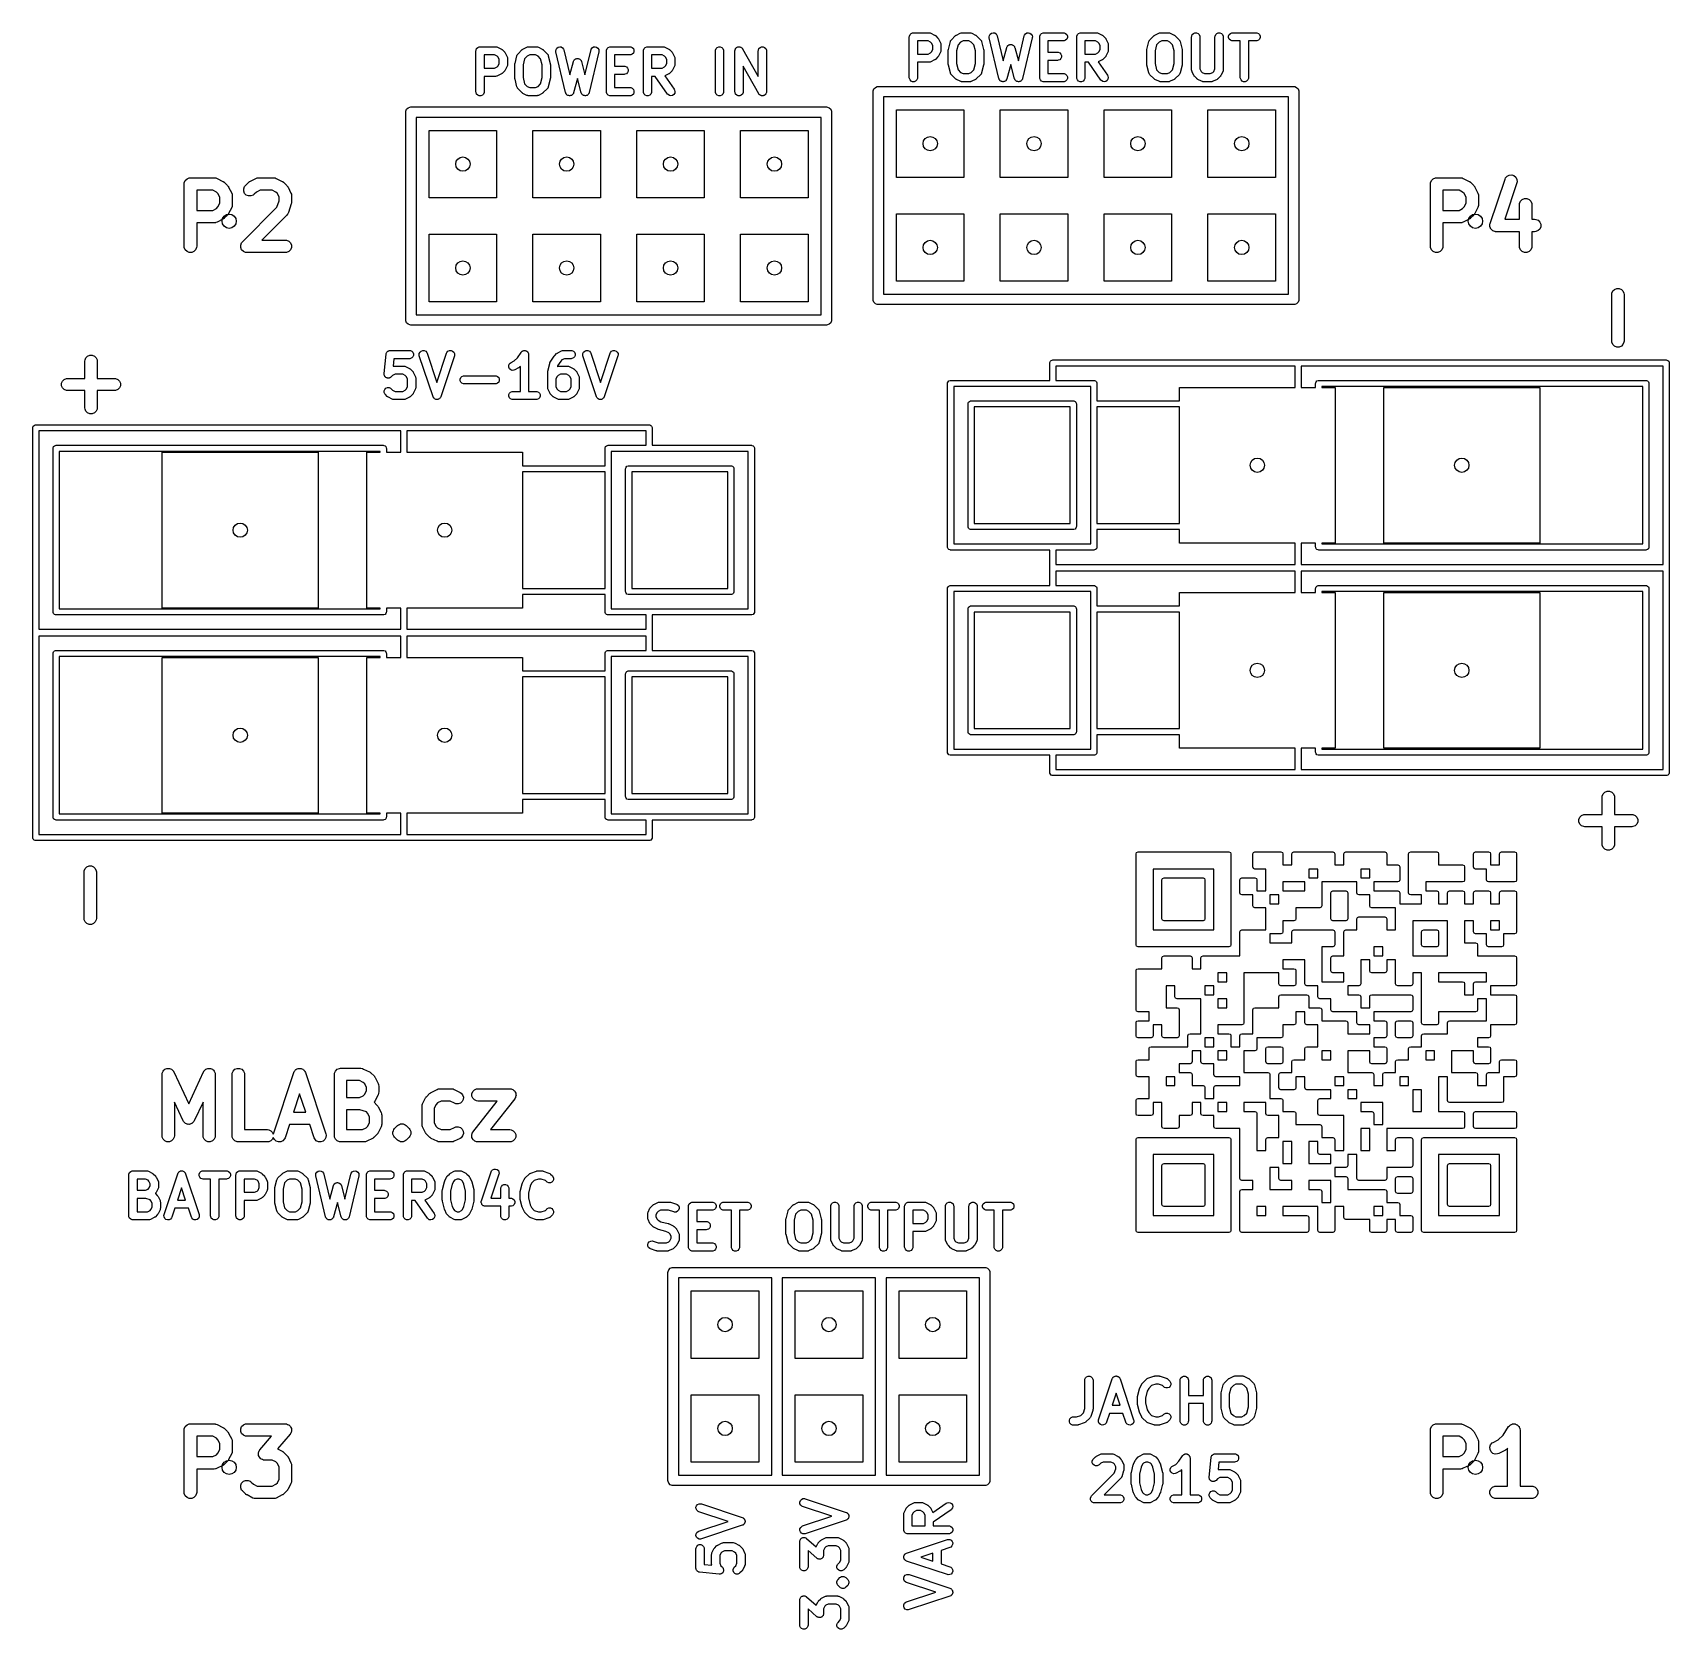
# Model space of a CAD drawing. Extents: x 0.01 to 1.59, y 0.04 to 1.58.
import ezdxf

# ---------------------------------------------------------------- set-up
doc = ezdxf.new("R2010")
doc.units = 0
doc.header["$MEASUREMENT"] = 0
doc.layers.add('BLACK', color=7, linetype='CONTINUOUS')

msp = doc.modelspace()

# ---------------------------------------------------------------- linework, layer by layer
at = {"layer": 'BLACK', "linetype": 'CONTINUOUS'}
for p, q in [((0.8549, 1.5776), (0.855, 1.5783)), ((0.8549, 1.5382), (0.8549, 1.5776)), ((0.855, 1.5783), (0.8556, 1.5798)), ((0.8556, 1.5798), (0.8566, 1.5808)), ((0.8566, 1.5808), (0.8581, 1.5814)), ((0.8581, 1.5814), (0.8588, 1.5815)), ((0.8588, 1.5815), (0.8738, 1.5815)), ((0.8738, 1.5815), (0.8746, 1.5814)), ((0.8746, 1.5814), (0.8747, 1.5814)), ((0.8747, 1.5814), (0.8749, 1.5814)), ((0.8749, 1.5814), (0.8756, 1.5811)), ((0.8756, 1.5811), (0.8793, 1.5792)), ((0.8793, 1.5792), (0.8797, 1.579)), ((0.8797, 1.579), (0.8798, 1.579)), ((0.8798, 1.579), (0.8799, 1.5789)), ((0.8799, 1.5789), (0.88, 1.5788)), ((0.88, 1.5788), (0.8801, 1.5787)), ((0.8801, 1.5787), (0.8804, 1.5785)), ((0.8804, 1.5785), (0.8822, 1.5766)), ((0.8822, 1.5766), (0.8825, 1.5763)), ((0.8825, 1.5763), (0.8826, 1.5762)), ((0.8826, 1.5762), (0.8826, 1.5761)), ((0.8826, 1.5761), (0.8827, 1.576)), ((0.8827, 1.576), (0.8828, 1.5759)), ((0.8828, 1.5759), (0.883, 1.5756)), ((0.8954, 1.5747), (0.8992, 1.5785)), ((0.8992, 1.5785), (0.8995, 1.5787)), ((0.8995, 1.5788), (0.8997, 1.5789)), ((0.8995, 1.5787), (0.8995, 1.5788)), ((0.8997, 1.5789), (0.8998, 1.579)), ((0.8998, 1.579), (0.8999, 1.579)), ((0.8999, 1.579), (0.9002, 1.5792)), ((0.9002, 1.5792), (0.9039, 1.5811)), ((0.9039, 1.5811), (0.9047, 1.5814)), ((0.9047, 1.5814), (0.9048, 1.5814)), ((0.9048, 1.5814), (0.9049, 1.5814)), ((0.9049, 1.5814), (0.9057, 1.5815)), ((0.9057, 1.5815), (0.9132, 1.5815)), ((0.9132, 1.5815), (0.914, 1.5814)), ((0.914, 1.5814), (0.9141, 1.5814)), ((0.9141, 1.5814), (0.9142, 1.5814)), ((0.9142, 1.5814), (0.915, 1.5811)), ((0.915, 1.5811), (0.9187, 1.5792)), ((0.9187, 1.5792), (0.919, 1.579)), ((0.919, 1.579), (0.9191, 1.579)), ((0.9191, 1.579), (0.9192, 1.5789)), ((0.9192, 1.5789), (0.9194, 1.5788)), ((0.9194, 1.5788), (0.9194, 1.5787)), ((0.9194, 1.5787), (0.9197, 1.5785)), ((0.9197, 1.5785), (0.9235, 1.5747)), ((0.9318, 1.5774), (0.932, 1.5789)), ((0.9319, 1.5767), (0.9318, 1.5774)), ((0.9412, 1.5373), (0.9319, 1.5767)), ((0.932, 1.5789), (0.9328, 1.5802)), ((0.9328, 1.5802), (0.9341, 1.5811)), ((0.9341, 1.5811), (0.9356, 1.5815)), ((0.9356, 1.5815), (0.9371, 1.5813)), ((0.9371, 1.5813), (0.9384, 1.5805)), ((0.9384, 1.5805), (0.9393, 1.5792)), ((0.9393, 1.5792), (0.9395, 1.5785)), ((0.9395, 1.5785), (0.9453, 1.5543)), ((0.9599, 1.5543), (0.9656, 1.5785)), ((0.9733, 1.5767), (0.9639, 1.5373)), ((0.9656, 1.5785), (0.9659, 1.5792)), ((0.9659, 1.5792), (0.9668, 1.5805)), ((0.9668, 1.5805), (0.9681, 1.5813)), ((0.9681, 1.5813), (0.9696, 1.5815)), ((0.9696, 1.5815), (0.9711, 1.5811)), ((0.9711, 1.5811), (0.9723, 1.5802)), ((0.9723, 1.5802), (0.9731, 1.5789)), ((0.9731, 1.5789), (0.9734, 1.5774)), ((0.9734, 1.5774), (0.9733, 1.5767)), ((0.9805, 1.5776), (0.9806, 1.5783)), ((0.9805, 1.5382), (0.9805, 1.5776)), ((0.9806, 1.5783), (0.9812, 1.5798)), ((0.9812, 1.5798), (0.9823, 1.5808)), ((0.9823, 1.5808), (0.9837, 1.5814)), ((0.9837, 1.5814), (0.9844, 1.5815)), ((0.9844, 1.5815), (1.0032, 1.5815)), ((1.0032, 1.5815), (1.004, 1.5814)), ((1.004, 1.5814), (1.0054, 1.5808)), ((1.0054, 1.5808), (1.0065, 1.5798)), ((1.0065, 1.5798), (1.0071, 1.5783)), ((1.0071, 1.5768), (1.0065, 1.5754)), ((1.0071, 1.5783), (1.0071, 1.5768)), ((1.0161, 1.5776), (1.0162, 1.5783)), ((1.0161, 1.5382), (1.0161, 1.5776)), ((1.0162, 1.5783), (1.0168, 1.5798)), ((1.0168, 1.5798), (1.0179, 1.5808)), ((1.0179, 1.5808), (1.0193, 1.5814)), ((1.0193, 1.5814), (1.0201, 1.5815)), ((1.0201, 1.5815), (1.0351, 1.5815)), ((1.0351, 1.5815), (1.0358, 1.5814)), ((1.0358, 1.5814), (1.036, 1.5814)), ((1.036, 1.5814), (1.0361, 1.5814)), ((1.0361, 1.5814), (1.0368, 1.5811)), ((1.0368, 1.5811), (1.0406, 1.5792)), ((1.0406, 1.5792), (1.0409, 1.579)), ((1.0409, 1.579), (1.041, 1.579)), ((1.041, 1.579), (1.0411, 1.5789)), ((1.0411, 1.5789), (1.0412, 1.5788)), ((1.0412, 1.5788), (1.0413, 1.5787)), ((1.0413, 1.5787), (1.0416, 1.5785)), ((1.0416, 1.5785), (1.0435, 1.5766)), ((1.0435, 1.5766), (1.0437, 1.5763)), ((1.0437, 1.5763), (1.0438, 1.5762)), ((1.0438, 1.5762), (1.0439, 1.5761)), ((1.0439, 1.5761), (1.044, 1.576)), ((1.044, 1.576), (1.044, 1.5759)), ((1.044, 1.5759), (1.0442, 1.5756)), ((1.0866, 1.5747), (1.0904, 1.5785)), ((1.0904, 1.5785), (1.0907, 1.5787)), ((1.0907, 1.5787), (1.0908, 1.5788)), ((1.0908, 1.5788), (1.0909, 1.5789)), ((1.0909, 1.5789), (1.091, 1.579)), ((1.091, 1.579), (1.0911, 1.579)), ((1.0911, 1.579), (1.0914, 1.5792)), ((1.0914, 1.5792), (1.0952, 1.5811)), ((1.0952, 1.5811), (1.0959, 1.5814)), ((1.0959, 1.5814), (1.096, 1.5814)), ((1.096, 1.5814), (1.0962, 1.5814)), ((1.0962, 1.5814), (1.0969, 1.5815)), ((1.0969, 1.5815), (1.1044, 1.5815)), ((1.1044, 1.5815), (1.1052, 1.5814)), ((1.1052, 1.5814), (1.1053, 1.5814)), ((1.1053, 1.5814), (1.1055, 1.5814)), ((1.1055, 1.5814), (1.1062, 1.5811)), ((1.1062, 1.5811), (1.1099, 1.5792)), ((1.1099, 1.5792), (1.1103, 1.579)), ((1.1103, 1.579), (1.1104, 1.579)), ((1.1104, 1.579), (1.1105, 1.5789)), ((1.1105, 1.5789), (1.1106, 1.5788)), ((1.1106, 1.5788), (1.1107, 1.5787)), ((1.1107, 1.5787), (1.111, 1.5785)), ((1.111, 1.5785), (1.1147, 1.5747)), ((1.1267, 1.5776), (1.1268, 1.5783)), ((1.1267, 1.5457), (1.1267, 1.5776)), ((1.1268, 1.5783), (1.1274, 1.5798)), ((1.1274, 1.5798), (1.1285, 1.5808)), ((1.1285, 1.5808), (1.1299, 1.5814)), ((1.1299, 1.5814), (1.1314, 1.5814)), ((1.1314, 1.5814), (1.1329, 1.5808)), ((1.1329, 1.5808), (1.1339, 1.5798)), ((1.1339, 1.5798), (1.1345, 1.5783)), ((1.1345, 1.5783), (1.1346, 1.5776)), ((1.1346, 1.5776), (1.1346, 1.5466)), ((1.1492, 1.5776), (1.1493, 1.5783)), ((1.1492, 1.5466), (1.1492, 1.5776)), ((1.1493, 1.5783), (1.1499, 1.5798)), ((1.1499, 1.5798), (1.151, 1.5808)), ((1.151, 1.5808), (1.1524, 1.5814)), ((1.1524, 1.5814), (1.1539, 1.5814)), ((1.1539, 1.5814), (1.1554, 1.5808)), ((1.1554, 1.5808), (1.1564, 1.5798)), ((1.1564, 1.5798), (1.157, 1.5783)), ((1.157, 1.5783), (1.1571, 1.5776)), ((1.1571, 1.5776), (1.1571, 1.5457)), ((1.1624, 1.5783), (1.163, 1.5798)), ((1.1624, 1.5768), (1.1624, 1.5783)), ((1.163, 1.5754), (1.1624, 1.5768)), ((1.163, 1.5798), (1.1641, 1.5808)), ((1.1641, 1.5808), (1.1655, 1.5814)), ((1.1655, 1.5814), (1.1663, 1.5815)), ((1.1663, 1.5815), (1.1888, 1.5815)), ((1.1888, 1.5815), (1.1896, 1.5814)), ((1.1896, 1.5814), (1.191, 1.5808)), ((1.191, 1.5808), (1.1921, 1.5798)), ((1.1921, 1.5798), (1.1927, 1.5783)), ((1.1927, 1.5768), (1.1921, 1.5754)), ((1.1927, 1.5783), (1.1927, 1.5768)), ((0.4376, 1.5641), (0.4377, 1.5648)), ((0.4376, 1.5247), (0.4376, 1.5641)), ((0.4377, 1.5648), (0.4383, 1.5663)), ((0.4383, 1.5663), (0.4394, 1.5673)), ((0.4394, 1.5673), (0.4408, 1.5679)), ((0.4408, 1.5679), (0.4416, 1.568)), ((0.4416, 1.568), (0.4566, 1.568)), ((0.4556, 1.5601), (0.4455, 1.5601)), ((0.4455, 1.5601), (0.4455, 1.5474)), ((0.458, 1.559), (0.4556, 1.5601)), ((0.4566, 1.568), (0.4573, 1.5679)), ((0.4573, 1.5679), (0.4575, 1.5679)), ((0.4575, 1.5679), (0.4576, 1.5679)), ((0.4576, 1.5679), (0.4583, 1.5676)), ((0.4583, 1.5676), (0.4621, 1.5657)), ((0.4621, 1.5657), (0.4624, 1.5655)), ((0.4624, 1.5655), (0.4625, 1.5655)), ((0.4625, 1.5655), (0.4626, 1.5654)), ((0.4626, 1.5654), (0.4627, 1.5653)), ((0.4627, 1.5653), (0.4628, 1.5652)), ((0.4628, 1.5652), (0.4631, 1.565)), ((0.4631, 1.565), (0.465, 1.5631)), ((0.465, 1.5631), (0.4652, 1.5628)), ((0.4652, 1.5628), (0.4653, 1.5627)), ((0.4653, 1.5627), (0.4654, 1.5626)), ((0.4654, 1.5626), (0.4655, 1.5625)), ((0.4655, 1.5625), (0.4655, 1.5624)), ((0.4655, 1.5624), (0.4657, 1.5621)), ((0.4657, 1.5621), (0.4676, 1.5583)), ((0.4771, 1.5594), (0.4774, 1.5601)), ((0.4774, 1.5601), (0.4776, 1.5604)), ((0.4776, 1.5604), (0.4777, 1.5606)), ((0.4777, 1.5606), (0.4782, 1.5612)), ((0.4782, 1.5612), (0.4819, 1.565)), ((0.4819, 1.565), (0.4822, 1.5652)), ((0.4822, 1.5652), (0.4823, 1.5653)), ((0.4823, 1.5653), (0.4824, 1.5654)), ((0.4824, 1.5654), (0.4825, 1.5655)), ((0.4825, 1.5655), (0.4826, 1.5655)), ((0.4826, 1.5655), (0.4829, 1.5657)), ((0.4829, 1.5657), (0.4867, 1.5676)), ((0.4867, 1.5676), (0.4874, 1.5679)), ((0.4894, 1.5601), (0.487, 1.559)), ((0.4874, 1.5679), (0.4875, 1.5679)), ((0.4875, 1.5679), (0.4877, 1.5679)), ((0.4877, 1.5679), (0.4884, 1.568)), ((0.4884, 1.568), (0.4959, 1.568)), ((0.495, 1.5601), (0.4894, 1.5601)), ((0.4974, 1.559), (0.495, 1.5601)), ((0.4959, 1.568), (0.4967, 1.5679)), ((0.4967, 1.5679), (0.4968, 1.5679)), ((0.4968, 1.5679), (0.497, 1.5679)), ((0.497, 1.5679), (0.4977, 1.5676)), ((0.4977, 1.5676), (0.5015, 1.5657)), ((0.5015, 1.5657), (0.5018, 1.5655)), ((0.5018, 1.5655), (0.5019, 1.5655)), ((0.5019, 1.5655), (0.502, 1.5654)), ((0.502, 1.5654), (0.5021, 1.5653)), ((0.5021, 1.5653), (0.5022, 1.5652)), ((0.5022, 1.5652), (0.5025, 1.565)), ((0.5025, 1.565), (0.5062, 1.5612)), ((0.5062, 1.5612), (0.5067, 1.5606)), ((0.5067, 1.5606), (0.5068, 1.5604)), ((0.5068, 1.5604), (0.507, 1.5601)), ((0.507, 1.5601), (0.5073, 1.5594)), ((0.5145, 1.5639), (0.5148, 1.5654)), ((0.5146, 1.5632), (0.5145, 1.5639)), ((0.524, 1.5238), (0.5146, 1.5632)), ((0.5148, 1.5654), (0.5156, 1.5667)), ((0.5156, 1.5667), (0.5168, 1.5676)), ((0.5168, 1.5676), (0.5183, 1.568)), ((0.5183, 1.568), (0.5198, 1.5678)), ((0.5198, 1.5678), (0.5211, 1.567)), ((0.5211, 1.567), (0.522, 1.5657)), ((0.522, 1.5657), (0.5223, 1.565)), ((0.5223, 1.565), (0.528, 1.5408)), ((0.5426, 1.5408), (0.5484, 1.565)), ((0.556, 1.5632), (0.5466, 1.5238)), ((0.5484, 1.565), (0.5486, 1.5657)), ((0.5486, 1.5657), (0.5495, 1.567)), ((0.5495, 1.567), (0.5508, 1.5678)), ((0.5508, 1.5678), (0.5523, 1.568)), ((0.5523, 1.568), (0.5538, 1.5676)), ((0.5538, 1.5676), (0.5551, 1.5667)), ((0.5551, 1.5667), (0.5559, 1.5654)), ((0.5559, 1.5654), (0.5561, 1.5639)), ((0.5561, 1.5639), (0.556, 1.5632)), ((0.5633, 1.5648), (0.5639, 1.5663)), ((0.5633, 1.5641), (0.5633, 1.5648)), ((0.5633, 1.5247), (0.5633, 1.5641)), ((0.5639, 1.5663), (0.565, 1.5673)), ((0.565, 1.5673), (0.5664, 1.5679)), ((0.5664, 1.5679), (0.5672, 1.568)), ((0.5672, 1.568), (0.5859, 1.568)), ((0.5859, 1.5601), (0.5711, 1.5601)), ((0.5711, 1.5601), (0.5711, 1.5493)), ((0.5859, 1.568), (0.5867, 1.5679)), ((0.5867, 1.5602), (0.5859, 1.5601)), ((0.5867, 1.5679), (0.5881, 1.5673)), ((0.5881, 1.5608), (0.5867, 1.5602)), ((0.5881, 1.5673), (0.5892, 1.5663)), ((0.5892, 1.5619), (0.5881, 1.5608)), ((0.5892, 1.5663), (0.5898, 1.5648)), ((0.5898, 1.5633), (0.5892, 1.5619)), ((0.5898, 1.5648), (0.5898, 1.5633)), ((0.5989, 1.5648), (0.5995, 1.5663)), ((0.5989, 1.5641), (0.5989, 1.5648)), ((0.5989, 1.5247), (0.5989, 1.5641)), ((0.5995, 1.5663), (0.6006, 1.5673)), ((0.6006, 1.5673), (0.602, 1.5679)), ((0.602, 1.5679), (0.6028, 1.568)), ((0.6028, 1.568), (0.6178, 1.568)), ((0.6169, 1.5601), (0.6067, 1.5601)), ((0.6067, 1.5601), (0.6067, 1.5474)), ((0.6192, 1.559), (0.6169, 1.5601)), ((0.6178, 1.568), (0.6186, 1.5679)), ((0.6186, 1.5679), (0.6187, 1.5679)), ((0.6187, 1.5679), (0.6188, 1.5679)), ((0.6188, 1.5679), (0.6196, 1.5676)), ((0.6196, 1.5676), (0.6233, 1.5657)), ((0.6233, 1.5657), (0.6236, 1.5655)), ((0.6236, 1.5655), (0.6237, 1.5655)), ((0.6237, 1.5655), (0.6239, 1.5654)), ((0.6239, 1.5654), (0.624, 1.5653)), ((0.624, 1.5653), (0.624, 1.5652)), ((0.624, 1.5652), (0.6243, 1.565)), ((0.6243, 1.565), (0.6262, 1.5631)), ((0.6262, 1.5631), (0.6265, 1.5628)), ((0.6265, 1.5628), (0.6265, 1.5627)), ((0.6265, 1.5627), (0.6266, 1.5626)), ((0.6266, 1.5626), (0.6267, 1.5625)), ((0.6267, 1.5625), (0.6267, 1.5624)), ((0.6267, 1.5624), (0.627, 1.5621)), ((0.627, 1.5621), (0.6288, 1.5583)), ((0.6682, 1.5641), (0.6683, 1.5648)), ((0.6682, 1.5247), (0.6682, 1.5641)), ((0.6683, 1.5648), (0.6689, 1.5663)), ((0.6689, 1.5663), (0.67, 1.5673)), ((0.67, 1.5673), (0.6714, 1.5679)), ((0.6714, 1.5679), (0.6729, 1.5679)), ((0.6729, 1.5679), (0.6744, 1.5673)), ((0.6744, 1.5673), (0.6754, 1.5663)), ((0.6754, 1.5663), (0.676, 1.5648)), ((0.676, 1.5648), (0.6761, 1.5641)), ((0.6761, 1.5641), (0.6761, 1.5247)), ((0.687, 1.5644), (0.6871, 1.5648)), ((0.687, 1.5643), (0.687, 1.5644)), ((0.687, 1.5641), (0.687, 1.5643)), ((0.687, 1.5643), (0.687, 1.5643)), ((0.687, 1.5247), (0.687, 1.5641)), ((0.6871, 1.5648), (0.6873, 1.5653)), ((0.6873, 1.5653), (0.6874, 1.5658)), ((0.6874, 1.5658), (0.6876, 1.566)), ((0.6876, 1.5663), (0.688, 1.5666)), ((0.6876, 1.566), (0.6876, 1.5663)), ((0.688, 1.5666), (0.6883, 1.567)), ((0.6883, 1.567), (0.6886, 1.5672)), ((0.6886, 1.5672), (0.6887, 1.5673)), ((0.6887, 1.5673), (0.6892, 1.5675)), ((0.6892, 1.5675), (0.6897, 1.5678)), ((0.6897, 1.5678), (0.6899, 1.5678)), ((0.6899, 1.5678), (0.6902, 1.5679)), ((0.6902, 1.5679), (0.6907, 1.5679)), ((0.6907, 1.5679), (0.6912, 1.568)), ((0.6912, 1.568), (0.6914, 1.5679)), ((0.6914, 1.5679), (0.6917, 1.5679)), ((0.6917, 1.5679), (0.6922, 1.5677)), ((0.6922, 1.5677), (0.6927, 1.5676)), ((0.6927, 1.5676), (0.6929, 1.5674)), ((0.6929, 1.5674), (0.6931, 1.5673)), ((0.6931, 1.5673), (0.6935, 1.567)), ((0.6935, 1.567), (0.6939, 1.5666)), ((0.6939, 1.5666), (0.6941, 1.5663)), ((0.6941, 1.5663), (0.6942, 1.5663)), ((0.6942, 1.5663), (0.6942, 1.5662)), ((0.6942, 1.5662), (0.6943, 1.566)), ((0.6943, 1.566), (0.7095, 1.5395)), ((0.7095, 1.5641), (0.7096, 1.5648)), ((0.7095, 1.5395), (0.7095, 1.5641)), ((0.7096, 1.5648), (0.7101, 1.5663)), ((0.7101, 1.5663), (0.7112, 1.5673)), ((0.7112, 1.5673), (0.7127, 1.5679)), ((0.7127, 1.5679), (0.7142, 1.5679)), ((0.7142, 1.5679), (0.7156, 1.5673)), ((0.7156, 1.5673), (0.7167, 1.5663)), ((0.7167, 1.5663), (0.7173, 1.5648)), ((0.7173, 1.5648), (0.7174, 1.5641)), ((0.7174, 1.5641), (0.7174, 1.5247)), ((0.8729, 1.5736), (0.8628, 1.5736)), ((0.8628, 1.5736), (0.8628, 1.5609)), ((0.8628, 1.5609), (0.8729, 1.5609)), ((0.8752, 1.5725), (0.8729, 1.5736)), ((0.8729, 1.5609), (0.8752, 1.5621)), ((0.8762, 1.5715), (0.8752, 1.5725)), ((0.8752, 1.5621), (0.8762, 1.563)), ((0.8774, 1.5691), (0.8762, 1.5715)), ((0.8762, 1.563), (0.8774, 1.5654)), ((0.8774, 1.5654), (0.8774, 1.5691)), ((0.883, 1.5756), (0.8849, 1.5718)), ((0.8849, 1.5627), (0.883, 1.5589)), ((0.8849, 1.5718), (0.8851, 1.5711)), ((0.8851, 1.5634), (0.8849, 1.5627)), ((0.8851, 1.5711), (0.8851, 1.571)), ((0.8851, 1.571), (0.8852, 1.5708)), ((0.8852, 1.5637), (0.8851, 1.5635)), ((0.8851, 1.5635), (0.8851, 1.5634)), ((0.8852, 1.5708), (0.8853, 1.5701)), ((0.8853, 1.5644), (0.8852, 1.5637)), ((0.8853, 1.5701), (0.8853, 1.5644)), ((0.8924, 1.5649), (0.8925, 1.5652)), ((0.8924, 1.5646), (0.8924, 1.5649)), ((0.8924, 1.5644), (0.8924, 1.5646)), ((0.8924, 1.5646), (0.8924, 1.5646)), ((0.8924, 1.5513), (0.8924, 1.5644)), ((0.8925, 1.5654), (0.8944, 1.5729)), ((0.8925, 1.5653), (0.8925, 1.5654)), ((0.8925, 1.5652), (0.8925, 1.5653)), ((0.8944, 1.5729), (0.8946, 1.5736)), ((0.8946, 1.5736), (0.8948, 1.5739)), ((0.8948, 1.5739), (0.8949, 1.5741)), ((0.8949, 1.5741), (0.8954, 1.5747)), ((0.9018, 1.5699), (0.9003, 1.564)), ((0.9003, 1.564), (0.9003, 1.5518)), ((0.9043, 1.5725), (0.9018, 1.5699)), ((0.9066, 1.5736), (0.9043, 1.5725)), ((0.9123, 1.5736), (0.9066, 1.5736)), ((0.9146, 1.5725), (0.9123, 1.5736)), ((0.9171, 1.5699), (0.9146, 1.5725)), ((0.9186, 1.564), (0.9171, 1.5699)), ((0.9186, 1.5518), (0.9186, 1.564)), ((0.9235, 1.5747), (0.924, 1.5741)), ((0.924, 1.5741), (0.9241, 1.5739)), ((0.9241, 1.5739), (0.9243, 1.5736)), ((0.9243, 1.5736), (0.9245, 1.5729)), ((0.9245, 1.5729), (0.9264, 1.5654)), ((0.9264, 1.5654), (0.9264, 1.5653)), ((0.9264, 1.5653), (0.9264, 1.5652)), ((0.9264, 1.5652), (0.9265, 1.5649)), ((0.9265, 1.5649), (0.9265, 1.5646)), ((0.9265, 1.5646), (0.9265, 1.5646)), ((0.9265, 1.5646), (0.9265, 1.5644)), ((0.9265, 1.5644), (0.9265, 1.5513)), ((0.9453, 1.5543), (0.9488, 1.5673)), ((0.9488, 1.5676), (0.9489, 1.5677)), ((0.9488, 1.5675), (0.9488, 1.5676)), ((0.9488, 1.5673), (0.9488, 1.5675)), ((0.9489, 1.5677), (0.949, 1.5681)), ((0.949, 1.5681), (0.9494, 1.5685)), ((0.9494, 1.5685), (0.9496, 1.5689)), ((0.9496, 1.5689), (0.9498, 1.5691)), ((0.9498, 1.5691), (0.95, 1.5693)), ((0.95, 1.5693), (0.9504, 1.5695)), ((0.9504, 1.5695), (0.9508, 1.5699)), ((0.9508, 1.5699), (0.9511, 1.5699)), ((0.9511, 1.5699), (0.9513, 1.57)), ((0.9513, 1.57), (0.9518, 1.5701)), ((0.9518, 1.5701), (0.9523, 1.5702)), ((0.9523, 1.5702), (0.9526, 1.5702)), ((0.9526, 1.5702), (0.9528, 1.5702)), ((0.9528, 1.5702), (0.9533, 1.5701)), ((0.9533, 1.5701), (0.9538, 1.57)), ((0.9538, 1.57), (0.9541, 1.5699)), ((0.9541, 1.5699), (0.9543, 1.5699)), ((0.9543, 1.5699), (0.9547, 1.5695)), ((0.9547, 1.5695), (0.9552, 1.5693)), ((0.9552, 1.5693), (0.9553, 1.5691)), ((0.9553, 1.5691), (0.9555, 1.5689)), ((0.9555, 1.5689), (0.9558, 1.5685)), ((0.9558, 1.5685), (0.9561, 1.5681)), ((0.9561, 1.5681), (0.9562, 1.5677)), ((0.9562, 1.5677), (0.9563, 1.5676)), ((0.9563, 1.5676), (0.9563, 1.5675)), ((0.9563, 1.5675), (0.9564, 1.5673)), ((0.9564, 1.5673), (0.9599, 1.5543)), ((1.0032, 1.5736), (0.9884, 1.5736)), ((0.9884, 1.5736), (0.9884, 1.5628)), ((0.9884, 1.5628), (0.9976, 1.5628)), ((0.9976, 1.5628), (0.9983, 1.5627)), ((0.9983, 1.5627), (0.9998, 1.5621)), ((0.9998, 1.5621), (1.0008, 1.561)), ((1.0008, 1.561), (1.0014, 1.5596)), ((1.004, 1.5737), (1.0032, 1.5736)), ((1.0054, 1.5743), (1.004, 1.5737)), ((1.0065, 1.5754), (1.0054, 1.5743)), ((1.0341, 1.5736), (1.024, 1.5736)), ((1.024, 1.5736), (1.024, 1.5609)), ((1.024, 1.5609), (1.0341, 1.5609)), ((1.0365, 1.5725), (1.0341, 1.5736)), ((1.0341, 1.5609), (1.0365, 1.5621)), ((1.0374, 1.5715), (1.0365, 1.5725)), ((1.0365, 1.5621), (1.0374, 1.563)), ((1.0386, 1.5691), (1.0374, 1.5715)), ((1.0374, 1.563), (1.0386, 1.5654)), ((1.0386, 1.5654), (1.0386, 1.5691)), ((1.0442, 1.5756), (1.0461, 1.5718)), ((1.0461, 1.5627), (1.0442, 1.5589)), ((1.0461, 1.5718), (1.0464, 1.5711)), ((1.0464, 1.5634), (1.0461, 1.5627)), ((1.0464, 1.5711), (1.0464, 1.571)), ((1.0464, 1.571), (1.0464, 1.5708)), ((1.0464, 1.5708), (1.0465, 1.5701)), ((1.0465, 1.5644), (1.0464, 1.5637)), ((1.0464, 1.5637), (1.0464, 1.5635)), ((1.0464, 1.5635), (1.0464, 1.5634)), ((1.0465, 1.5701), (1.0465, 1.5644)), ((1.0836, 1.5646), (1.0837, 1.5649)), ((1.0836, 1.5644), (1.0836, 1.5646)), ((1.0836, 1.5646), (1.0836, 1.5646)), ((1.0836, 1.5513), (1.0836, 1.5644)), ((1.0837, 1.5654), (1.0856, 1.5729)), ((1.0837, 1.5653), (1.0837, 1.5654)), ((1.0837, 1.5652), (1.0837, 1.5653)), ((1.0837, 1.5649), (1.0837, 1.5652)), ((1.0856, 1.5729), (1.0859, 1.5736)), ((1.0859, 1.5736), (1.086, 1.5739)), ((1.086, 1.5739), (1.0862, 1.5741)), ((1.0862, 1.5741), (1.0866, 1.5747)), ((1.093, 1.5699), (1.0915, 1.564)), ((1.0915, 1.564), (1.0915, 1.5518)), ((1.0955, 1.5725), (1.093, 1.5699)), ((1.0979, 1.5736), (1.0955, 1.5725)), ((1.1035, 1.5736), (1.0979, 1.5736)), ((1.1058, 1.5725), (1.1035, 1.5736)), ((1.1084, 1.5699), (1.1058, 1.5725)), ((1.1099, 1.564), (1.1084, 1.5699)), ((1.1099, 1.5518), (1.1099, 1.564)), ((1.1147, 1.5747), (1.1152, 1.5741)), ((1.1152, 1.5741), (1.1153, 1.5739)), ((1.1153, 1.5739), (1.1155, 1.5736)), ((1.1155, 1.5736), (1.1157, 1.5729)), ((1.1157, 1.5729), (1.1176, 1.5654)), ((1.1176, 1.5654), (1.1176, 1.5653)), ((1.1176, 1.5653), (1.1177, 1.5652)), ((1.1177, 1.5652), (1.1177, 1.5649)), ((1.1177, 1.5649), (1.1177, 1.5646)), ((1.1177, 1.5646), (1.1177, 1.5646)), ((1.1177, 1.5646), (1.1177, 1.5644)), ((1.1177, 1.5644), (1.1177, 1.5513)), ((1.1641, 1.5743), (1.163, 1.5754)), ((1.1655, 1.5737), (1.1641, 1.5743)), ((1.1663, 1.5736), (1.1655, 1.5737)), ((1.1736, 1.5736), (1.1663, 1.5736)), ((1.1736, 1.5382), (1.1736, 1.5736)), ((1.1888, 1.5736), (1.1815, 1.5736)), ((1.1815, 1.5736), (1.1815, 1.5382)), ((1.1896, 1.5737), (1.1888, 1.5736)), ((1.191, 1.5743), (1.1896, 1.5737)), ((1.1921, 1.5754), (1.191, 1.5743)), ((0.4455, 1.5474), (0.4556, 1.5474)), ((0.4556, 1.5474), (0.458, 1.5486)), ((0.459, 1.558), (0.458, 1.559)), ((0.458, 1.5486), (0.459, 1.5495)), ((0.4601, 1.5556), (0.459, 1.558)), ((0.459, 1.5495), (0.4601, 1.5519)), ((0.4601, 1.5519), (0.4601, 1.5556)), ((0.465, 1.5444), (0.4631, 1.5425)), ((0.4652, 1.5447), (0.465, 1.5444)), ((0.4653, 1.5448), (0.4652, 1.5447)), ((0.4654, 1.5449), (0.4653, 1.5448)), ((0.4655, 1.545), (0.4654, 1.5449)), ((0.4657, 1.5454), (0.4655, 1.5451)), ((0.4655, 1.5451), (0.4655, 1.545)), ((0.4676, 1.5492), (0.4657, 1.5454)), ((0.4676, 1.5583), (0.4679, 1.5576)), ((0.4679, 1.5499), (0.4676, 1.5492)), ((0.4679, 1.5576), (0.4679, 1.5575)), ((0.4679, 1.5575), (0.4679, 1.5573)), ((0.4679, 1.5573), (0.468, 1.5566)), ((0.468, 1.5509), (0.4679, 1.5502)), ((0.4679, 1.5502), (0.4679, 1.55)), ((0.4679, 1.55), (0.4679, 1.5499)), ((0.468, 1.5566), (0.468, 1.5509)), ((0.4751, 1.5511), (0.4752, 1.5514)), ((0.4751, 1.5509), (0.4752, 1.5511)), ((0.4752, 1.5511), (0.4751, 1.5511)), ((0.4751, 1.5378), (0.4751, 1.5509)), ((0.4752, 1.5518), (0.4753, 1.5519)), ((0.4752, 1.5517), (0.4752, 1.5518)), ((0.4752, 1.5514), (0.4752, 1.5517)), ((0.4753, 1.5519), (0.4771, 1.5594)), ((0.4845, 1.5564), (0.483, 1.5505)), ((0.483, 1.5505), (0.483, 1.5383)), ((0.487, 1.559), (0.4845, 1.5564)), ((0.4999, 1.5564), (0.4974, 1.559)), ((0.5014, 1.5505), (0.4999, 1.5564)), ((0.5014, 1.5383), (0.5014, 1.5505)), ((0.5073, 1.5594), (0.5091, 1.5519)), ((0.5091, 1.5519), (0.5092, 1.5518)), ((0.5092, 1.5518), (0.5092, 1.5517)), ((0.5092, 1.5517), (0.5092, 1.5514)), ((0.5092, 1.5514), (0.5093, 1.5511)), ((0.5093, 1.5511), (0.5092, 1.5511)), ((0.5092, 1.5511), (0.5093, 1.5509)), ((0.5093, 1.5509), (0.5093, 1.5378)), ((0.528, 1.5408), (0.5315, 1.5538)), ((0.5315, 1.5538), (0.5316, 1.554)), ((0.5316, 1.5542), (0.5318, 1.5546)), ((0.5316, 1.5541), (0.5316, 1.5542)), ((0.5316, 1.554), (0.5316, 1.5541)), ((0.5318, 1.5546), (0.5321, 1.555)), ((0.5321, 1.555), (0.5324, 1.5554)), ((0.5324, 1.5554), (0.5326, 1.5556)), ((0.5326, 1.5556), (0.5327, 1.5558)), ((0.5327, 1.5558), (0.5332, 1.556)), ((0.5332, 1.556), (0.5336, 1.5564)), ((0.5336, 1.5564), (0.5338, 1.5564)), ((0.5338, 1.5564), (0.534, 1.5565)), ((0.534, 1.5565), (0.5346, 1.5566)), ((0.5346, 1.5566), (0.5351, 1.5567)), ((0.5351, 1.5567), (0.5353, 1.5567)), ((0.5353, 1.5567), (0.5356, 1.5567)), ((0.5356, 1.5567), (0.5361, 1.5566)), ((0.5361, 1.5566), (0.5366, 1.5565)), ((0.5366, 1.5565), (0.5368, 1.5564)), ((0.5368, 1.5564), (0.5371, 1.5564)), ((0.5371, 1.5564), (0.5375, 1.556)), ((0.5375, 1.556), (0.5379, 1.5558)), ((0.5379, 1.5558), (0.5381, 1.5556)), ((0.5381, 1.5556), (0.5383, 1.5554)), ((0.5383, 1.5554), (0.5385, 1.555)), ((0.5385, 1.555), (0.5389, 1.5546)), ((0.5389, 1.5546), (0.539, 1.5542)), ((0.539, 1.5542), (0.539, 1.5541)), ((0.539, 1.5541), (0.5391, 1.554)), ((0.5391, 1.554), (0.5391, 1.5538)), ((0.5391, 1.5538), (0.5426, 1.5408)), ((0.5711, 1.5493), (0.5803, 1.5493)), ((0.5803, 1.5493), (0.5811, 1.5492)), ((0.5811, 1.5492), (0.5825, 1.5486)), ((0.5825, 1.5486), (0.5836, 1.5475)), ((0.5836, 1.5475), (0.5842, 1.5461)), ((0.5842, 1.5446), (0.5836, 1.5431)), ((0.5842, 1.5461), (0.5842, 1.5446)), ((0.6067, 1.5474), (0.6169, 1.5474)), ((0.6169, 1.5474), (0.6192, 1.5486)), ((0.6202, 1.558), (0.6192, 1.559)), ((0.6192, 1.5486), (0.6202, 1.5495)), ((0.6214, 1.5556), (0.6202, 1.558)), ((0.6202, 1.5495), (0.6214, 1.5519)), ((0.6214, 1.5519), (0.6214, 1.5556)), ((0.6262, 1.5444), (0.6243, 1.5425)), ((0.6265, 1.5447), (0.6262, 1.5444)), ((0.6266, 1.5449), (0.6265, 1.5448)), ((0.6265, 1.5448), (0.6265, 1.5447)), ((0.6267, 1.545), (0.6266, 1.5449)), ((0.627, 1.5454), (0.6267, 1.5451)), ((0.6267, 1.5451), (0.6267, 1.545)), ((0.6288, 1.5492), (0.627, 1.5454)), ((0.6288, 1.5583), (0.6291, 1.5576)), ((0.6291, 1.5499), (0.6288, 1.5492)), ((0.6291, 1.5576), (0.6291, 1.5575)), ((0.6291, 1.5575), (0.6292, 1.5573)), ((0.6292, 1.5502), (0.6291, 1.55)), ((0.6291, 1.55), (0.6291, 1.5499)), ((0.6292, 1.5573), (0.6292, 1.5566)), ((0.6292, 1.5566), (0.6292, 1.5509)), ((0.6292, 1.5509), (0.6292, 1.5502)), ((0.71, 1.5227), (0.6949, 1.5492)), ((0.6949, 1.5492), (0.6949, 1.5247)), ((0.8738, 1.553), (0.8628, 1.553)), ((0.8628, 1.553), (0.8628, 1.5382)), ((0.8746, 1.5531), (0.8738, 1.553)), ((0.8747, 1.5531), (0.8746, 1.5531)), ((0.8749, 1.5531), (0.8747, 1.5531)), ((0.8756, 1.5534), (0.8749, 1.5531)), ((0.8793, 1.5553), (0.8756, 1.5534)), ((0.8797, 1.5555), (0.8793, 1.5553)), ((0.8798, 1.5555), (0.8797, 1.5555)), ((0.8799, 1.5556), (0.8798, 1.5555)), ((0.88, 1.5557), (0.8799, 1.5556)), ((0.8801, 1.5558), (0.88, 1.5557)), ((0.8804, 1.556), (0.8801, 1.5558)), ((0.8822, 1.5579), (0.8804, 1.556)), ((0.8825, 1.5582), (0.8822, 1.5579)), ((0.8826, 1.5583), (0.8825, 1.5582)), ((0.8827, 1.5585), (0.8826, 1.5584)), ((0.8826, 1.5584), (0.8826, 1.5583)), ((0.8828, 1.5586), (0.8827, 1.5585)), ((0.883, 1.5589), (0.8828, 1.5586)), ((0.8924, 1.5512), (0.8924, 1.5513)), ((0.8924, 1.5511), (0.8924, 1.5512)), ((0.8924, 1.5508), (0.8924, 1.5511)), ((0.8925, 1.5506), (0.8924, 1.5508)), ((0.8925, 1.5505), (0.8925, 1.5506)), ((0.8925, 1.5504), (0.8925, 1.5505)), ((0.8944, 1.5429), (0.8925, 1.5504)), ((0.9003, 1.5518), (0.9018, 1.5458)), ((0.9018, 1.5458), (0.9043, 1.5433)), ((0.9146, 1.5433), (0.9171, 1.5458)), ((0.9171, 1.5458), (0.9186, 1.5518)), ((0.9264, 1.5504), (0.9245, 1.5429)), ((0.9265, 1.5508), (0.9264, 1.5506)), ((0.9264, 1.5506), (0.9264, 1.5505)), ((0.9264, 1.5505), (0.9264, 1.5504)), ((0.9265, 1.5513), (0.9265, 1.5512)), ((0.9265, 1.5512), (0.9265, 1.5511)), ((0.9265, 1.5511), (0.9265, 1.5508)), ((0.9526, 1.551), (0.9489, 1.5372)), ((0.9563, 1.5372), (0.9526, 1.551)), ((0.9976, 1.5549), (0.9884, 1.5549)), ((0.9884, 1.5549), (0.9884, 1.5421)), ((0.9983, 1.555), (0.9976, 1.5549)), ((0.9998, 1.5555), (0.9983, 1.555)), ((1.0008, 1.5566), (0.9998, 1.5555)), ((1.0014, 1.5581), (1.0008, 1.5566)), ((1.0014, 1.5596), (1.0014, 1.5581)), ((1.0274, 1.553), (1.024, 1.553)), ((1.024, 1.553), (1.024, 1.5382)), ((1.0393, 1.5359), (1.0274, 1.553)), ((1.0368, 1.5534), (1.0367, 1.5534)), ((1.0367, 1.5534), (1.0458, 1.5405)), ((1.0406, 1.5553), (1.0368, 1.5534)), ((1.0409, 1.5555), (1.0406, 1.5553)), ((1.041, 1.5555), (1.0409, 1.5555)), ((1.0411, 1.5556), (1.041, 1.5555)), ((1.0412, 1.5557), (1.0411, 1.5556)), ((1.0413, 1.5558), (1.0412, 1.5557)), ((1.0416, 1.556), (1.0413, 1.5558)), ((1.0435, 1.5579), (1.0416, 1.556)), ((1.0437, 1.5582), (1.0435, 1.5579)), ((1.0438, 1.5583), (1.0437, 1.5582)), ((1.0439, 1.5584), (1.0438, 1.5583)), ((1.044, 1.5585), (1.0439, 1.5584)), ((1.0442, 1.5589), (1.044, 1.5586)), ((1.044, 1.5586), (1.044, 1.5585)), ((1.0836, 1.5512), (1.0836, 1.5513)), ((1.0836, 1.5511), (1.0836, 1.5512)), ((1.0837, 1.5508), (1.0836, 1.5511)), ((1.0837, 1.5506), (1.0837, 1.5508)), ((1.0837, 1.5505), (1.0837, 1.5506)), ((1.0837, 1.5504), (1.0837, 1.5505)), ((1.0856, 1.5429), (1.0837, 1.5504)), ((1.0915, 1.5518), (1.093, 1.5458)), ((1.093, 1.5458), (1.0955, 1.5433)), ((1.1058, 1.5433), (1.1084, 1.5458)), ((1.1084, 1.5458), (1.1099, 1.5518)), ((1.1176, 1.5504), (1.1157, 1.5429)), ((1.1177, 1.5506), (1.1176, 1.5505)), ((1.1176, 1.5505), (1.1176, 1.5504)), ((1.1177, 1.5513), (1.1177, 1.5512)), ((1.1177, 1.5512), (1.1177, 1.5511)), ((1.1177, 1.5511), (1.1177, 1.5508)), ((1.1177, 1.5508), (1.1177, 1.5506)), ((1.1268, 1.5449), (1.1267, 1.5457)), ((1.1269, 1.5448), (1.1268, 1.5449)), ((1.1269, 1.5447), (1.1269, 1.5448)), ((1.1272, 1.5439), (1.1269, 1.5447)), ((1.1346, 1.5466), (1.1358, 1.5443)), ((1.1481, 1.5443), (1.1492, 1.5466)), ((1.157, 1.5447), (1.1567, 1.5439)), ((1.1571, 1.5457), (1.157, 1.5449)), ((1.157, 1.5449), (1.157, 1.5448)), ((1.157, 1.5448), (1.157, 1.5447)), ((0.4566, 1.5395), (0.4455, 1.5395)), ((0.4455, 1.5395), (0.4455, 1.5247)), ((0.4573, 1.5396), (0.4566, 1.5395)), ((0.4575, 1.5396), (0.4573, 1.5396)), ((0.4576, 1.5396), (0.4575, 1.5396)), ((0.4583, 1.5399), (0.4576, 1.5396)), ((0.4621, 1.5418), (0.4583, 1.5399)), ((0.4624, 1.542), (0.4621, 1.5418)), ((0.4625, 1.542), (0.4624, 1.542)), ((0.4626, 1.5421), (0.4625, 1.542)), ((0.4627, 1.5422), (0.4626, 1.5421)), ((0.4628, 1.5423), (0.4627, 1.5422)), ((0.4631, 1.5425), (0.4628, 1.5423)), ((0.4752, 1.5377), (0.4751, 1.5378)), ((0.4751, 1.5376), (0.4752, 1.5377)), ((0.4752, 1.5373), (0.4751, 1.5376)), ((0.4752, 1.5371), (0.4752, 1.5373)), ((0.4752, 1.537), (0.4752, 1.5371)), ((0.4753, 1.5369), (0.4752, 1.537)), ((0.4771, 1.5294), (0.4753, 1.5369)), ((0.4774, 1.5286), (0.4771, 1.5294)), ((0.4776, 1.5284), (0.4774, 1.5286)), ((0.483, 1.5383), (0.4845, 1.5323)), ((0.4845, 1.5323), (0.487, 1.5298)), ((0.487, 1.5298), (0.4894, 1.5286)), ((0.4894, 1.5286), (0.495, 1.5286)), ((0.495, 1.5286), (0.4974, 1.5298)), ((0.4974, 1.5298), (0.4999, 1.5323)), ((0.4999, 1.5323), (0.5014, 1.5383)), ((0.507, 1.5286), (0.5068, 1.5284)), ((0.5073, 1.5294), (0.507, 1.5286)), ((0.5091, 1.5369), (0.5073, 1.5294)), ((0.5092, 1.537), (0.5091, 1.5369)), ((0.5093, 1.5378), (0.5092, 1.5377)), ((0.5092, 1.5377), (0.5093, 1.5376)), ((0.5093, 1.5376), (0.5092, 1.5373)), ((0.5092, 1.5373), (0.5092, 1.5371)), ((0.5092, 1.5371), (0.5092, 1.537)), ((0.5353, 1.5375), (0.5316, 1.5237)), ((0.539, 1.5237), (0.5353, 1.5375)), ((0.5803, 1.5414), (0.5711, 1.5414)), ((0.5711, 1.5414), (0.5711, 1.5286)), ((0.5711, 1.5286), (0.5859, 1.5286)), ((0.5811, 1.5415), (0.5803, 1.5414)), ((0.5825, 1.542), (0.5811, 1.5415)), ((0.5836, 1.5431), (0.5825, 1.542)), ((0.5859, 1.5286), (0.5867, 1.5286)), ((0.5867, 1.5286), (0.5881, 1.528)), ((0.6101, 1.5395), (0.6067, 1.5395)), ((0.6067, 1.5395), (0.6067, 1.5247)), ((0.6221, 1.5224), (0.6101, 1.5395)), ((0.6196, 1.5399), (0.6195, 1.5399)), ((0.6195, 1.5399), (0.6285, 1.527)), ((0.6233, 1.5418), (0.6196, 1.5399)), ((0.6236, 1.542), (0.6233, 1.5418)), ((0.6237, 1.542), (0.6236, 1.542)), ((0.6239, 1.5421), (0.6237, 1.542)), ((0.624, 1.5422), (0.6239, 1.5421)), ((0.6243, 1.5425), (0.624, 1.5423)), ((0.624, 1.5423), (0.624, 1.5422)), ((0.8208, 1.5275), (0.8222, 1.5288)), ((0.8222, 1.5288), (0.824, 1.5296)), ((0.824, 1.5296), (0.825, 1.5297)), ((0.825, 1.5297), (0.925, 1.5297)), ((0.855, 1.5374), (0.8549, 1.5382)), ((0.8556, 1.536), (0.855, 1.5374)), ((0.8566, 1.5349), (0.8556, 1.536)), ((0.8581, 1.5343), (0.8566, 1.5349)), ((0.8596, 1.5343), (0.8581, 1.5343)), ((0.861, 1.5349), (0.8596, 1.5343)), ((0.8621, 1.536), (0.861, 1.5349)), ((0.8627, 1.5374), (0.8621, 1.536)), ((0.8628, 1.5382), (0.8627, 1.5374)), ((0.8946, 1.5421), (0.8944, 1.5429)), ((0.8948, 1.5419), (0.8946, 1.5421)), ((0.8949, 1.5416), (0.8948, 1.5419)), ((0.8954, 1.541), (0.8949, 1.5416)), ((0.8992, 1.5373), (0.8954, 1.541)), ((0.8995, 1.537), (0.8992, 1.5373)), ((0.8997, 1.5369), (0.8995, 1.537)), ((0.8995, 1.537), (0.8995, 1.537)), ((0.8998, 1.5368), (0.8997, 1.5369)), ((0.8999, 1.5368), (0.8998, 1.5368)), ((0.9002, 1.5365), (0.8999, 1.5368)), ((0.9039, 1.5347), (0.9002, 1.5365)), ((0.9047, 1.5344), (0.9039, 1.5347)), ((0.9043, 1.5433), (0.9066, 1.5421)), ((0.9048, 1.5344), (0.9047, 1.5344)), ((0.9049, 1.5343), (0.9048, 1.5344)), ((0.9057, 1.5343), (0.9049, 1.5343)), ((0.9132, 1.5343), (0.9057, 1.5343)), ((0.9066, 1.5421), (0.9123, 1.5421)), ((0.9123, 1.5421), (0.9146, 1.5433)), ((0.914, 1.5343), (0.9132, 1.5343)), ((0.9141, 1.5344), (0.914, 1.5343)), ((0.9142, 1.5344), (0.9141, 1.5344)), ((0.915, 1.5347), (0.9142, 1.5344)), ((0.9187, 1.5365), (0.915, 1.5347)), ((0.919, 1.5368), (0.9187, 1.5365)), ((0.9191, 1.5368), (0.919, 1.5368)), ((0.9192, 1.5369), (0.9191, 1.5368)), ((0.9194, 1.537), (0.9192, 1.5369)), ((0.9197, 1.5373), (0.9194, 1.537)), ((0.9194, 1.537), (0.9194, 1.537)), ((0.9235, 1.541), (0.9197, 1.5373)), ((0.924, 1.5416), (0.9235, 1.541)), ((0.9241, 1.5419), (0.924, 1.5416)), ((0.9243, 1.5421), (0.9241, 1.5419)), ((0.9245, 1.5429), (0.9243, 1.5421)), ((0.925, 1.5297), (1.225, 1.5297)), ((0.9413, 1.537), (0.9412, 1.5373)), ((0.9413, 1.5369), (0.9413, 1.537)), ((0.9414, 1.5368), (0.9413, 1.5369)), ((0.9415, 1.5366), (0.9414, 1.5368)), ((0.9418, 1.5361), (0.9415, 1.5366)), ((0.9421, 1.5356), (0.9418, 1.5361)), ((0.9423, 1.5355), (0.9421, 1.5356)), ((0.9424, 1.5353), (0.9423, 1.5355)), ((0.9429, 1.535), (0.9424, 1.5353)), ((0.9433, 1.5347), (0.9429, 1.535)), ((0.9435, 1.5346), (0.9433, 1.5347)), ((0.9437, 1.5345), (0.9435, 1.5346)), ((0.9443, 1.5344), (0.9437, 1.5345)), ((0.9448, 1.5343), (0.9443, 1.5344)), ((0.945, 1.5343), (0.9448, 1.5343)), ((0.9452, 1.5343), (0.945, 1.5343)), ((0.9458, 1.5344), (0.9452, 1.5343)), ((0.9463, 1.5345), (0.9458, 1.5344)), ((0.9465, 1.5346), (0.9463, 1.5345)), ((0.9467, 1.5346), (0.9465, 1.5346)), ((0.9472, 1.535), (0.9467, 1.5346)), ((0.9477, 1.5352), (0.9472, 1.535)), ((0.9478, 1.5354), (0.9477, 1.5352)), ((0.948, 1.5355), (0.9478, 1.5354)), ((0.9483, 1.536), (0.948, 1.5355)), ((0.9486, 1.5365), (0.9483, 1.536)), ((0.9487, 1.5367), (0.9486, 1.5365)), ((0.9488, 1.5368), (0.9487, 1.5367)), ((0.9489, 1.5372), (0.9488, 1.5369)), ((0.9488, 1.5369), (0.9488, 1.5368)), ((0.9564, 1.5369), (0.9563, 1.5372)), ((0.9564, 1.5368), (0.9564, 1.5369)), ((0.9564, 1.5367), (0.9564, 1.5368)), ((0.9565, 1.5365), (0.9564, 1.5367)), ((0.9569, 1.536), (0.9565, 1.5365)), ((0.9572, 1.5355), (0.9569, 1.536)), ((0.9573, 1.5354), (0.9572, 1.5355)), ((0.9575, 1.5352), (0.9573, 1.5354)), ((0.958, 1.535), (0.9575, 1.5352)), ((0.9584, 1.5346), (0.958, 1.535)), ((0.9586, 1.5346), (0.9584, 1.5346)), ((0.9588, 1.5345), (0.9586, 1.5346)), ((0.9594, 1.5344), (0.9588, 1.5345)), ((0.9599, 1.5343), (0.9594, 1.5344)), ((0.9601, 1.5343), (0.9599, 1.5343)), ((0.9603, 1.5343), (0.9601, 1.5343)), ((0.9609, 1.5344), (0.9603, 1.5343)), ((0.9614, 1.5345), (0.9609, 1.5344)), ((0.9616, 1.5346), (0.9614, 1.5345)), ((0.9618, 1.5347), (0.9616, 1.5346)), ((0.9623, 1.535), (0.9618, 1.5347)), ((0.9627, 1.5353), (0.9623, 1.535)), ((0.9629, 1.5355), (0.9627, 1.5353)), ((0.963, 1.5356), (0.9629, 1.5355)), ((0.9633, 1.5361), (0.963, 1.5356)), ((0.9636, 1.5366), (0.9633, 1.5361)), ((0.9637, 1.5368), (0.9636, 1.5366)), ((0.9638, 1.5369), (0.9637, 1.5368)), ((0.9639, 1.5373), (0.9638, 1.537)), ((0.9638, 1.537), (0.9638, 1.5369)), ((0.9806, 1.5374), (0.9805, 1.5382)), ((0.9812, 1.536), (0.9806, 1.5374)), ((0.9823, 1.5349), (0.9812, 1.536)), ((0.9837, 1.5343), (0.9823, 1.5349)), ((0.9844, 1.5343), (0.9837, 1.5343)), ((1.0032, 1.5343), (0.9844, 1.5343)), ((0.9884, 1.5421), (1.0032, 1.5421)), ((1.0032, 1.5421), (1.004, 1.5421)), ((1.004, 1.5343), (1.0032, 1.5343)), ((1.004, 1.5421), (1.0054, 1.5415)), ((1.0054, 1.5349), (1.004, 1.5343)), ((1.0054, 1.5415), (1.0065, 1.5404)), ((1.0065, 1.536), (1.0054, 1.5349)), ((1.0065, 1.5404), (1.0071, 1.539)), ((1.0071, 1.5374), (1.0065, 1.536)), ((1.0071, 1.539), (1.0071, 1.5374)), ((1.0162, 1.5374), (1.0161, 1.5382)), ((1.0168, 1.536), (1.0162, 1.5374)), ((1.0179, 1.5349), (1.0168, 1.536)), ((1.0193, 1.5343), (1.0179, 1.5349)), ((1.0208, 1.5343), (1.0193, 1.5343)), ((1.0222, 1.5349), (1.0208, 1.5343)), ((1.0233, 1.536), (1.0222, 1.5349)), ((1.0239, 1.5374), (1.0233, 1.536)), ((1.024, 1.5382), (1.0239, 1.5374)), ((1.0398, 1.5354), (1.0393, 1.5359)), ((1.0411, 1.5345), (1.0398, 1.5354)), ((1.0426, 1.5343), (1.0411, 1.5345)), ((1.0441, 1.5346), (1.0426, 1.5343)), ((1.0454, 1.5355), (1.0441, 1.5346)), ((1.0462, 1.5368), (1.0454, 1.5355)), ((1.0458, 1.5405), (1.0462, 1.5398)), ((1.0462, 1.5398), (1.0465, 1.5383)), ((1.0465, 1.5383), (1.0462, 1.5368)), ((1.0859, 1.5421), (1.0856, 1.5429)), ((1.086, 1.5419), (1.0859, 1.5421)), ((1.0862, 1.5416), (1.086, 1.5419)), ((1.0866, 1.541), (1.0862, 1.5416)), ((1.0904, 1.5373), (1.0866, 1.541)), ((1.0907, 1.537), (1.0904, 1.5373)), ((1.0908, 1.537), (1.0907, 1.537)), ((1.0909, 1.5369), (1.0908, 1.537)), ((1.091, 1.5368), (1.0909, 1.5369)), ((1.0911, 1.5368), (1.091, 1.5368)), ((1.0914, 1.5365), (1.0911, 1.5368)), ((1.0952, 1.5347), (1.0914, 1.5365)), ((1.0959, 1.5344), (1.0952, 1.5347)), ((1.0955, 1.5433), (1.0979, 1.5421)), ((1.096, 1.5344), (1.0959, 1.5344)), ((1.0962, 1.5343), (1.096, 1.5344)), ((1.0969, 1.5343), (1.0962, 1.5343)), ((1.1044, 1.5343), (1.0969, 1.5343)), ((1.0979, 1.5421), (1.1035, 1.5421)), ((1.1035, 1.5421), (1.1058, 1.5433)), ((1.1052, 1.5343), (1.1044, 1.5343)), ((1.1053, 1.5344), (1.1052, 1.5343)), ((1.1055, 1.5344), (1.1053, 1.5344)), ((1.1062, 1.5347), (1.1055, 1.5344)), ((1.1099, 1.5365), (1.1062, 1.5347)), ((1.1103, 1.5368), (1.1099, 1.5365)), ((1.1104, 1.5368), (1.1103, 1.5368)), ((1.1105, 1.5369), (1.1104, 1.5368)), ((1.1106, 1.537), (1.1105, 1.5369)), ((1.1107, 1.537), (1.1106, 1.537)), ((1.111, 1.5373), (1.1107, 1.537)), ((1.1147, 1.541), (1.111, 1.5373)), ((1.1152, 1.5416), (1.1147, 1.541)), ((1.1153, 1.5419), (1.1152, 1.5416)), ((1.1155, 1.5421), (1.1153, 1.5419)), ((1.1157, 1.5429), (1.1155, 1.5421)), ((1.129, 1.5402), (1.1272, 1.5439)), ((1.1292, 1.5399), (1.129, 1.5402)), ((1.1293, 1.5398), (1.1292, 1.5399)), ((1.1294, 1.5397), (1.1293, 1.5398)), ((1.1294, 1.5395), (1.1294, 1.5397)), ((1.1295, 1.5395), (1.1294, 1.5395)), ((1.1298, 1.5392), (1.1295, 1.5395)), ((1.1316, 1.5373), (1.1298, 1.5392)), ((1.1319, 1.537), (1.1316, 1.5373)), ((1.132, 1.537), (1.1319, 1.537)), ((1.1321, 1.5369), (1.132, 1.537)), ((1.1322, 1.5368), (1.1321, 1.5369)), ((1.1323, 1.5368), (1.1322, 1.5368)), ((1.1327, 1.5365), (1.1323, 1.5368)), ((1.1364, 1.5347), (1.1327, 1.5365)), ((1.1358, 1.5443), (1.1368, 1.5433)), ((1.1371, 1.5344), (1.1364, 1.5347)), ((1.1368, 1.5433), (1.1391, 1.5421)), ((1.1373, 1.5344), (1.1371, 1.5344)), ((1.1374, 1.5343), (1.1373, 1.5344)), ((1.1382, 1.5343), (1.1374, 1.5343)), ((1.1457, 1.5343), (1.1382, 1.5343)), ((1.1391, 1.5421), (1.1447, 1.5421)), ((1.1447, 1.5421), (1.1471, 1.5433)), ((1.1464, 1.5343), (1.1457, 1.5343)), ((1.1466, 1.5344), (1.1464, 1.5343)), ((1.1467, 1.5344), (1.1466, 1.5344)), ((1.1474, 1.5347), (1.1467, 1.5344)), ((1.1471, 1.5433), (1.1481, 1.5443)), ((1.1512, 1.5365), (1.1474, 1.5347)), ((1.1515, 1.5368), (1.1512, 1.5365)), ((1.1516, 1.5368), (1.1515, 1.5368)), ((1.1517, 1.5369), (1.1516, 1.5368)), ((1.1518, 1.537), (1.1517, 1.5369)), ((1.1519, 1.537), (1.1518, 1.537)), ((1.1522, 1.5373), (1.1519, 1.537)), ((1.1541, 1.5392), (1.1522, 1.5373)), ((1.1543, 1.5395), (1.1541, 1.5392)), ((1.1544, 1.5395), (1.1543, 1.5395)), ((1.1545, 1.5397), (1.1544, 1.5395)), ((1.1546, 1.5398), (1.1545, 1.5397)), ((1.1548, 1.5402), (1.1546, 1.5399)), ((1.1546, 1.5399), (1.1546, 1.5398)), ((1.1567, 1.5439), (1.1548, 1.5402)), ((1.1737, 1.5374), (1.1736, 1.5382)), ((1.1743, 1.536), (1.1737, 1.5374)), ((1.1754, 1.5349), (1.1743, 1.536)), ((1.1768, 1.5343), (1.1754, 1.5349)), ((1.1783, 1.5343), (1.1768, 1.5343)), ((1.1797, 1.5349), (1.1783, 1.5343)), ((1.1808, 1.536), (1.1797, 1.5349)), ((1.1814, 1.5374), (1.1808, 1.536)), ((1.1815, 1.5382), (1.1814, 1.5374)), ((1.225, 1.5297), (1.226, 1.5296)), ((1.226, 1.5296), (1.2278, 1.5288)), ((1.2278, 1.5288), (1.2292, 1.5275)), ((0.4377, 1.5239), (0.4376, 1.5247)), ((0.4383, 1.5225), (0.4377, 1.5239)), ((0.4394, 1.5214), (0.4383, 1.5225)), ((0.4408, 1.5208), (0.4394, 1.5214)), ((0.4423, 1.5208), (0.4408, 1.5208)), ((0.4438, 1.5214), (0.4423, 1.5208)), ((0.4449, 1.5225), (0.4438, 1.5214)), ((0.4454, 1.5239), (0.4449, 1.5225)), ((0.4455, 1.5247), (0.4454, 1.5239)), ((0.4777, 1.5281), (0.4776, 1.5284)), ((0.4782, 1.5275), (0.4777, 1.5281)), ((0.4819, 1.5238), (0.4782, 1.5275)), ((0.4822, 1.5235), (0.4819, 1.5238)), ((0.4823, 1.5235), (0.4822, 1.5235)), ((0.4824, 1.5234), (0.4823, 1.5235)), ((0.4825, 1.5233), (0.4824, 1.5234)), ((0.4826, 1.5233), (0.4825, 1.5233)), ((0.4829, 1.523), (0.4826, 1.5233)), ((0.4867, 1.5212), (0.4829, 1.523)), ((0.4874, 1.5209), (0.4867, 1.5212)), ((0.4875, 1.5209), (0.4874, 1.5209)), ((0.4877, 1.5208), (0.4875, 1.5209)), ((0.4884, 1.5208), (0.4877, 1.5208)), ((0.4959, 1.5208), (0.4884, 1.5208)), ((0.4967, 1.5208), (0.4959, 1.5208)), ((0.4968, 1.5209), (0.4967, 1.5208)), ((0.497, 1.5209), (0.4968, 1.5209)), ((0.4977, 1.5212), (0.497, 1.5209)), ((0.5015, 1.523), (0.4977, 1.5212)), ((0.5018, 1.5233), (0.5015, 1.523)), ((0.5019, 1.5233), (0.5018, 1.5233)), ((0.502, 1.5234), (0.5019, 1.5233)), ((0.5021, 1.5235), (0.502, 1.5234)), ((0.5022, 1.5235), (0.5021, 1.5235)), ((0.5025, 1.5238), (0.5022, 1.5235)), ((0.5062, 1.5275), (0.5025, 1.5238)), ((0.5067, 1.5281), (0.5062, 1.5275)), ((0.5068, 1.5284), (0.5067, 1.5281)), ((0.5241, 1.5235), (0.524, 1.5238)), ((0.5241, 1.5234), (0.5241, 1.5235)), ((0.5241, 1.5233), (0.5241, 1.5234)), ((0.5242, 1.5231), (0.5241, 1.5233)), ((0.5246, 1.5226), (0.5242, 1.5231)), ((0.5249, 1.5221), (0.5246, 1.5226)), ((0.525, 1.522), (0.5249, 1.5221)), ((0.5251, 1.5218), (0.525, 1.522)), ((0.5256, 1.5215), (0.5251, 1.5218)), ((0.5261, 1.5212), (0.5256, 1.5215)), ((0.5263, 1.5211), (0.5261, 1.5212)), ((0.5264, 1.521), (0.5263, 1.5211)), ((0.527, 1.5209), (0.5264, 1.521)), ((0.5276, 1.5208), (0.527, 1.5209)), ((0.5278, 1.5208), (0.5276, 1.5208)), ((0.528, 1.5208), (0.5278, 1.5208)), ((0.5285, 1.5209), (0.528, 1.5208)), ((0.5291, 1.521), (0.5285, 1.5209)), ((0.5293, 1.5211), (0.5291, 1.521)), ((0.5295, 1.5211), (0.5293, 1.5211)), ((0.5299, 1.5215), (0.5295, 1.5211)), ((0.5304, 1.5217), (0.5299, 1.5215)), ((0.5305, 1.5219), (0.5304, 1.5217)), ((0.5307, 1.522), (0.5305, 1.5219)), ((0.531, 1.5225), (0.5307, 1.522)), ((0.5314, 1.523), (0.531, 1.5225)), ((0.5315, 1.5232), (0.5314, 1.523)), ((0.5316, 1.5237), (0.5315, 1.5234)), ((0.5315, 1.5234), (0.5315, 1.5233)), ((0.5315, 1.5233), (0.5315, 1.5232)), ((0.5391, 1.5234), (0.539, 1.5237)), ((0.5391, 1.5233), (0.5391, 1.5234)), ((0.5392, 1.5232), (0.5391, 1.5233)), ((0.5393, 1.523), (0.5392, 1.5232)), ((0.5396, 1.5225), (0.5393, 1.523)), ((0.5399, 1.522), (0.5396, 1.5225)), ((0.5401, 1.5219), (0.5399, 1.522)), ((0.5402, 1.5217), (0.5401, 1.5219)), ((0.5407, 1.5215), (0.5402, 1.5217)), ((0.5412, 1.5211), (0.5407, 1.5215)), ((0.5414, 1.5211), (0.5412, 1.5211)), ((0.5415, 1.521), (0.5414, 1.5211)), ((0.5421, 1.5209), (0.5415, 1.521)), ((0.5427, 1.5208), (0.5421, 1.5209)), ((0.5429, 1.5208), (0.5427, 1.5208)), ((0.5431, 1.5208), (0.5429, 1.5208)), ((0.5436, 1.5209), (0.5431, 1.5208)), ((0.5442, 1.521), (0.5436, 1.5209)), ((0.5444, 1.5211), (0.5442, 1.521)), ((0.5446, 1.5212), (0.5444, 1.5211)), ((0.545, 1.5215), (0.5446, 1.5212)), ((0.5455, 1.5218), (0.545, 1.5215)), ((0.5456, 1.522), (0.5455, 1.5218)), ((0.5458, 1.5221), (0.5456, 1.522)), ((0.5461, 1.5226), (0.5458, 1.5221)), ((0.5464, 1.5231), (0.5461, 1.5226)), ((0.5465, 1.5233), (0.5464, 1.5231)), ((0.5466, 1.5235), (0.5465, 1.5234)), ((0.5465, 1.5234), (0.5465, 1.5233)), ((0.5466, 1.5238), (0.5466, 1.5235)), ((0.5633, 1.5239), (0.5633, 1.5247)), ((0.5639, 1.5225), (0.5633, 1.5239)), ((0.565, 1.5214), (0.5639, 1.5225)), ((0.5664, 1.5208), (0.565, 1.5214)), ((0.5672, 1.5208), (0.5664, 1.5208)), ((0.5859, 1.5208), (0.5672, 1.5208)), ((0.5867, 1.5208), (0.5859, 1.5208)), ((0.5881, 1.5214), (0.5867, 1.5208)), ((0.5881, 1.528), (0.5892, 1.5269)), ((0.5892, 1.5225), (0.5881, 1.5214)), ((0.5892, 1.5269), (0.5898, 1.5255)), ((0.5898, 1.5239), (0.5892, 1.5225)), ((0.5898, 1.5255), (0.5898, 1.5239)), ((0.5989, 1.5239), (0.5989, 1.5247)), ((0.5995, 1.5225), (0.5989, 1.5239)), ((0.6006, 1.5214), (0.5995, 1.5225)), ((0.602, 1.5208), (0.6006, 1.5214)), ((0.6036, 1.5208), (0.602, 1.5208)), ((0.605, 1.5214), (0.6036, 1.5208)), ((0.6061, 1.5225), (0.605, 1.5214)), ((0.6067, 1.5239), (0.6061, 1.5225)), ((0.6067, 1.5247), (0.6067, 1.5239)), ((0.6226, 1.5219), (0.6221, 1.5224)), ((0.6239, 1.521), (0.6226, 1.5219)), ((0.6254, 1.5208), (0.6239, 1.521)), ((0.6269, 1.5211), (0.6254, 1.5208)), ((0.6282, 1.522), (0.6269, 1.5211)), ((0.629, 1.5233), (0.6282, 1.522)), ((0.6285, 1.527), (0.6289, 1.5263)), ((0.6289, 1.5263), (0.6292, 1.5248)), ((0.6292, 1.5248), (0.629, 1.5233)), ((0.6683, 1.5239), (0.6682, 1.5247)), ((0.6689, 1.5225), (0.6683, 1.5239)), ((0.67, 1.5214), (0.6689, 1.5225)), ((0.6714, 1.5208), (0.67, 1.5214)), ((0.6729, 1.5208), (0.6714, 1.5208)), ((0.6744, 1.5214), (0.6729, 1.5208)), ((0.6754, 1.5225), (0.6744, 1.5214)), ((0.676, 1.5239), (0.6754, 1.5225)), ((0.6761, 1.5247), (0.676, 1.5239)), ((0.6871, 1.5239), (0.687, 1.5247)), ((0.6876, 1.5225), (0.6871, 1.5239)), ((0.6887, 1.5214), (0.6876, 1.5225)), ((0.6902, 1.5208), (0.6887, 1.5214)), ((0.6917, 1.5208), (0.6902, 1.5208)), ((0.6931, 1.5214), (0.6917, 1.5208)), ((0.6942, 1.5225), (0.6931, 1.5214)), ((0.6948, 1.5239), (0.6942, 1.5225)), ((0.6949, 1.5247), (0.6948, 1.5239)), ((0.7101, 1.5226), (0.71, 1.5227)), ((0.7101, 1.5225), (0.7101, 1.5226)), ((0.7102, 1.5224), (0.7101, 1.5225)), ((0.7104, 1.5221), (0.7102, 1.5224)), ((0.7109, 1.5218), (0.7104, 1.5221)), ((0.7112, 1.5214), (0.7109, 1.5218)), ((0.7115, 1.5213), (0.7112, 1.5214)), ((0.7117, 1.5212), (0.7115, 1.5213)), ((0.7122, 1.521), (0.7117, 1.5212)), ((0.7127, 1.5208), (0.7122, 1.521)), ((0.7129, 1.5208), (0.7127, 1.5208)), ((0.7131, 1.5208), (0.7129, 1.5208)), ((0.7137, 1.5208), (0.7131, 1.5208)), ((0.7142, 1.5208), (0.7137, 1.5208)), ((0.7144, 1.5209), (0.7142, 1.5208)), ((0.7147, 1.521), (0.7144, 1.5209)), ((0.7151, 1.5212), (0.7147, 1.521)), ((0.7156, 1.5214), (0.7151, 1.5212)), ((0.7158, 1.5216), (0.7156, 1.5214)), ((0.716, 1.5217), (0.7158, 1.5216)), ((0.7163, 1.5221), (0.716, 1.5217)), ((0.7167, 1.5225), (0.7163, 1.5221)), ((0.7168, 1.5227), (0.7167, 1.5225)), ((0.7169, 1.5229), (0.7168, 1.5227)), ((0.7171, 1.5234), (0.7169, 1.5229)), ((0.7173, 1.5239), (0.7171, 1.5234)), ((0.7174, 1.5247), (0.7173, 1.5245)), ((0.7173, 1.5245), (0.7173, 1.5244)), ((0.7173, 1.5244), (0.7173, 1.5243)), ((0.7173, 1.5243), (0.7173, 1.5239)), ((0.82, 1.5247), (0.8201, 1.5257)), ((0.82, 1.3247), (0.82, 1.5247)), ((0.8201, 1.5257), (0.8208, 1.5275)), ((0.83, 1.5197), (0.83, 1.3297)), ((0.925, 1.5197), (0.83, 1.5197)), ((1.22, 1.5197), (0.925, 1.5197)), ((1.22, 1.4247), (1.22, 1.5197)), ((1.2292, 1.5275), (1.2299, 1.5257)), ((1.2299, 1.5257), (1.23, 1.5247)), ((1.23, 1.5247), (1.23, 1.4247)), ((0.37, 1.505), (0.3701, 1.506)), ((0.37, 1.405), (0.37, 1.505)), ((0.3701, 1.506), (0.3708, 1.5078)), ((0.3708, 1.5078), (0.3722, 1.5092)), ((0.3722, 1.5092), (0.374, 1.5099)), ((0.374, 1.5099), (0.375, 1.51)), ((0.375, 1.51), (0.475, 1.51)), ((0.38, 1.5), (0.38, 1.405)), ((0.475, 1.5), (0.38, 1.5)), ((0.475, 1.51), (0.675, 1.51)), ((0.575, 1.5), (0.475, 1.5)), ((0.675, 1.5), (0.575, 1.5)), ((0.675, 1.51), (0.775, 1.51)), ((0.77, 1.5), (0.675, 1.5)), ((0.77, 1.31), (0.77, 1.5)), ((0.775, 1.51), (0.776, 1.5099)), ((0.776, 1.5099), (0.7778, 1.5092)), ((0.7778, 1.5092), (0.7792, 1.5078)), ((0.7792, 1.5078), (0.7799, 1.506)), ((0.7799, 1.506), (0.78, 1.505)), ((0.78, 1.505), (0.78, 1.305)), ((0.8425, 1.4422), (0.8425, 1.5072)), ((0.8425, 1.5072), (0.9075, 1.5072)), ((0.9075, 1.5072), (0.9075, 1.4422)), ((0.9425, 1.4422), (0.9425, 1.5072)), ((0.9425, 1.5072), (1.0075, 1.5072)), ((1.0075, 1.5072), (1.0075, 1.4422)), ((1.0425, 1.4422), (1.0425, 1.5072)), ((1.0425, 1.5072), (1.1075, 1.5072)), ((1.1075, 1.5072), (1.1075, 1.4422)), ((1.1425, 1.4422), (1.1425, 1.5072)), ((1.1425, 1.5072), (1.2075, 1.5072)), ((1.2075, 1.5072), (1.2075, 1.4422)), ((0.3925, 1.4225), (0.3925, 1.4875)), ((0.3925, 1.4875), (0.4575, 1.4875)), ((0.4575, 1.4875), (0.4575, 1.4225)), ((0.4925, 1.4225), (0.4925, 1.4875)), ((0.4925, 1.4875), (0.5575, 1.4875)), ((0.5575, 1.4875), (0.5575, 1.4225)), ((0.5925, 1.4225), (0.5925, 1.4875)), ((0.5925, 1.4875), (0.6575, 1.4875)), ((0.6575, 1.4875), (0.6575, 1.4225)), ((0.6925, 1.4225), (0.6925, 1.4875)), ((0.6925, 1.4875), (0.7575, 1.4875)), ((0.7575, 1.4875), (0.7575, 1.4225)), ((0.1567, 1.4359), (0.1568, 1.437)), ((0.1567, 1.3759), (0.1567, 1.4359)), ((0.1568, 1.437), (0.1577, 1.4392)), ((0.1577, 1.4392), (0.1594, 1.4409)), ((0.1594, 1.4409), (0.1615, 1.4418)), ((0.1615, 1.4418), (0.1627, 1.4419)), ((0.1627, 1.4419), (0.1856, 1.4419)), ((0.1856, 1.4419), (0.1867, 1.4418)), ((0.1867, 1.4418), (0.1869, 1.4417)), ((0.1869, 1.4417), (0.1872, 1.4417)), ((0.1872, 1.4417), (0.1883, 1.4412)), ((0.1883, 1.4412), (0.194, 1.4384)), ((0.194, 1.4384), (0.1945, 1.4381)), ((0.1945, 1.4381), (0.1946, 1.438)), ((0.1946, 1.438), (0.1948, 1.4379)), ((0.1948, 1.4379), (0.195, 1.4377)), ((0.195, 1.4377), (0.1951, 1.4376)), ((0.1951, 1.4376), (0.1955, 1.4373)), ((0.1955, 1.4373), (0.1984, 1.4344)), ((0.1984, 1.4344), (0.1988, 1.4339)), ((0.2149, 1.4335), (0.2156, 1.4344)), ((0.2156, 1.4344), (0.2185, 1.4373)), ((0.2185, 1.4373), (0.2189, 1.4376)), ((0.2189, 1.4376), (0.219, 1.4377)), ((0.219, 1.4377), (0.2192, 1.4379)), ((0.2192, 1.4379), (0.2194, 1.438)), ((0.2194, 1.438), (0.2195, 1.4381)), ((0.2195, 1.4381), (0.22, 1.4384)), ((0.22, 1.4384), (0.2257, 1.4412)), ((0.2257, 1.4412), (0.2268, 1.4417)), ((0.2268, 1.4417), (0.2271, 1.4417)), ((0.2271, 1.4417), (0.2273, 1.4418)), ((0.2273, 1.4418), (0.2284, 1.4419)), ((0.2284, 1.4419), (0.2427, 1.4419)), ((0.2427, 1.4419), (0.2439, 1.4418)), ((0.2439, 1.4418), (0.2441, 1.4417)), ((0.2441, 1.4417), (0.2443, 1.4417)), ((0.2443, 1.4417), (0.2454, 1.4412)), ((0.2454, 1.4412), (0.2511, 1.4384)), ((0.2511, 1.4384), (0.2516, 1.4381)), ((0.2516, 1.4381), (0.2518, 1.438)), ((0.2518, 1.438), (0.2519, 1.4379)), ((0.2519, 1.4379), (0.2521, 1.4377)), ((0.2521, 1.4377), (0.2522, 1.4376)), ((0.2522, 1.4376), (0.2527, 1.4373)), ((0.2527, 1.4373), (0.2555, 1.4344)), ((0.2555, 1.4344), (0.2559, 1.4339)), ((0.9075, 1.4422), (0.8425, 1.4422)), ((1.0075, 1.4422), (0.9425, 1.4422)), ((1.1075, 1.4422), (1.0425, 1.4422)), ((1.2075, 1.4422), (1.1425, 1.4422)), ((1.3567, 1.4359), (1.3568, 1.437)), ((1.3567, 1.3759), (1.3567, 1.4359)), ((1.3568, 1.437), (1.3577, 1.4392)), ((1.3577, 1.4392), (1.3594, 1.4409)), ((1.3594, 1.4409), (1.3615, 1.4418)), ((1.3615, 1.4418), (1.3627, 1.4419)), ((1.3627, 1.4419), (1.3856, 1.4419)), ((1.3856, 1.4419), (1.3867, 1.4418)), ((1.3867, 1.4418), (1.3869, 1.4417)), ((1.3869, 1.4417), (1.3872, 1.4417)), ((1.3872, 1.4417), (1.3883, 1.4412)), ((1.3883, 1.4412), (1.394, 1.4384)), ((1.394, 1.4384), (1.3945, 1.4381)), ((1.3945, 1.4381), (1.3946, 1.438)), ((1.3946, 1.438), (1.3948, 1.4379)), ((1.3948, 1.4379), (1.395, 1.4377)), ((1.395, 1.4377), (1.3951, 1.4376)), ((1.3951, 1.4376), (1.3955, 1.4373)), ((1.3955, 1.4373), (1.3984, 1.4344)), ((1.3984, 1.4344), (1.3988, 1.4339)), ((1.4142, 1.3978), (1.4285, 1.4406)), ((1.4398, 1.4368), (1.4282, 1.4019)), ((1.4285, 1.4406), (1.4289, 1.4417)), ((1.4289, 1.4417), (1.4305, 1.4435)), ((1.4305, 1.4435), (1.4326, 1.4445)), ((1.4326, 1.4445), (1.4349, 1.4447)), ((1.4349, 1.4447), (1.4371, 1.4439)), ((1.4371, 1.4439), (1.4389, 1.4424)), ((1.4389, 1.4424), (1.4399, 1.4403)), ((1.4401, 1.438), (1.4398, 1.4368)), ((1.4399, 1.4403), (1.4401, 1.438)), ((0.1842, 1.4299), (0.1687, 1.4299)), ((0.1687, 1.4299), (0.1687, 1.4104)), ((0.1877, 1.4281), (0.1842, 1.4299)), ((0.1892, 1.4266), (0.1877, 1.4281)), ((0.191, 1.423), (0.1892, 1.4266)), ((0.191, 1.4173), (0.191, 1.423)), ((0.1988, 1.4339), (0.1989, 1.4338)), ((0.1989, 1.4338), (0.199, 1.4337)), ((0.199, 1.4337), (0.1991, 1.4335)), ((0.1991, 1.4335), (0.1992, 1.4333)), ((0.1992, 1.4333), (0.1995, 1.4328)), ((0.1995, 1.4328), (0.2024, 1.4271)), ((0.2024, 1.4271), (0.2028, 1.426)), ((0.2028, 1.426), (0.2028, 1.4258)), ((0.2028, 1.4258), (0.2029, 1.4256)), ((0.2029, 1.4256), (0.203, 1.4244)), ((0.203, 1.4244), (0.203, 1.4159)), ((0.214, 1.4313), (0.2149, 1.4335)), ((0.214, 1.429), (0.214, 1.4313)), ((0.2149, 1.4268), (0.214, 1.429)), ((0.2165, 1.4252), (0.2149, 1.4268)), ((0.2187, 1.4243), (0.2165, 1.4252)), ((0.221, 1.4243), (0.2187, 1.4243)), ((0.2232, 1.4252), (0.221, 1.4243)), ((0.2241, 1.4259), (0.2232, 1.4252)), ((0.2263, 1.4281), (0.2241, 1.4259)), ((0.2298, 1.4299), (0.2263, 1.4281)), ((0.2413, 1.4299), (0.2298, 1.4299)), ((0.2449, 1.4281), (0.2413, 1.4299)), ((0.2464, 1.4266), (0.2449, 1.4281)), ((0.246, 1.4134), (0.2481, 1.4197)), ((0.2481, 1.423), (0.2464, 1.4266)), ((0.2481, 1.4197), (0.2481, 1.423)), ((0.2559, 1.4339), (0.256, 1.4338)), ((0.256, 1.4338), (0.2561, 1.4337)), ((0.2561, 1.4337), (0.2563, 1.4335)), ((0.2563, 1.4335), (0.2563, 1.4333)), ((0.2563, 1.4333), (0.2567, 1.4328)), ((0.2567, 1.4328), (0.2595, 1.4271)), ((0.2595, 1.4271), (0.2599, 1.426)), ((0.2599, 1.426), (0.2599, 1.4258)), ((0.2599, 1.4258), (0.26, 1.4256)), ((0.26, 1.4256), (0.2601, 1.4244)), ((0.2601, 1.4244), (0.2601, 1.4187)), ((0.2601, 1.4187), (0.2601, 1.4181)), ((0.4575, 1.4225), (0.3925, 1.4225)), ((0.5575, 1.4225), (0.4925, 1.4225)), ((0.6575, 1.4225), (0.5925, 1.4225)), ((0.7575, 1.4225), (0.6925, 1.4225)), ((1.22, 1.3297), (1.22, 1.4247)), ((1.23, 1.4247), (1.23, 1.3247)), ((1.3842, 1.4299), (1.3687, 1.4299)), ((1.3687, 1.4299), (1.3687, 1.4104)), ((1.3877, 1.4281), (1.3842, 1.4299)), ((1.3892, 1.4266), (1.3877, 1.4281)), ((1.391, 1.423), (1.3892, 1.4266)), ((1.391, 1.4173), (1.391, 1.423)), ((1.3988, 1.4339), (1.3989, 1.4338)), ((1.3989, 1.4338), (1.399, 1.4337)), ((1.399, 1.4337), (1.3991, 1.4335)), ((1.3991, 1.4335), (1.3992, 1.4333)), ((1.3992, 1.4333), (1.3995, 1.4328)), ((1.3995, 1.4328), (1.4024, 1.4271)), ((1.4024, 1.4271), (1.4028, 1.426)), ((1.4028, 1.426), (1.4028, 1.4258)), ((1.4028, 1.4258), (1.4029, 1.4256)), ((1.4029, 1.4256), (1.403, 1.4244)), ((1.403, 1.4244), (1.403, 1.4159)), ((1.4425, 1.417), (1.4434, 1.4192)), ((1.4434, 1.4192), (1.4451, 1.4209)), ((1.4451, 1.4209), (1.4473, 1.4218)), ((1.4473, 1.4218), (1.4496, 1.4218)), ((1.4496, 1.4218), (1.4518, 1.4209)), ((1.4518, 1.4209), (1.4534, 1.4192)), ((1.4534, 1.4192), (1.4543, 1.417)), ((0.1687, 1.4104), (0.1842, 1.4104)), ((0.1842, 1.4104), (0.1877, 1.4122)), ((0.1877, 1.4122), (0.1892, 1.4137)), ((0.1892, 1.4137), (0.191, 1.4173)), ((0.195, 1.4026), (0.1948, 1.4024)), ((0.1951, 1.4027), (0.195, 1.4026)), ((0.1955, 1.4031), (0.1951, 1.4027)), ((0.1984, 1.4059), (0.1955, 1.4031)), ((0.1988, 1.4064), (0.1984, 1.4059)), ((0.1989, 1.4065), (0.1988, 1.4064)), ((0.199, 1.4067), (0.1989, 1.4065)), ((0.1991, 1.4068), (0.199, 1.4067)), ((0.1992, 1.407), (0.1991, 1.4068)), ((0.1995, 1.4075), (0.1992, 1.407)), ((0.2024, 1.4132), (0.1995, 1.4075)), ((0.2028, 1.4143), (0.2024, 1.4132)), ((0.2029, 1.4147), (0.2028, 1.4145)), ((0.2028, 1.4145), (0.2028, 1.4143)), ((0.203, 1.4159), (0.2029, 1.4147)), ((0.2128, 1.3801), (0.246, 1.4134)), ((0.2555, 1.4059), (0.2315, 1.3819)), ((0.2563, 1.4068), (0.2555, 1.4059)), ((0.2564, 1.407), (0.2563, 1.4068)), ((0.2565, 1.4072), (0.2564, 1.407)), ((0.257, 1.4083), (0.2565, 1.4072)), ((0.2598, 1.4168), (0.257, 1.4083)), ((0.26, 1.4174), (0.2598, 1.4168)), ((0.2601, 1.418), (0.26, 1.4178)), ((0.26, 1.4178), (0.26, 1.4176)), ((0.26, 1.4176), (0.26, 1.4174)), ((0.2601, 1.4181), (0.2601, 1.418)), ((0.37, 1.305), (0.37, 1.405)), ((0.38, 1.405), (0.38, 1.31)), ((0.8425, 1.3422), (0.8425, 1.4072)), ((0.8425, 1.4072), (0.9075, 1.4072)), ((0.9075, 1.4072), (0.9075, 1.3422)), ((0.9425, 1.3422), (0.9425, 1.4072)), ((0.9425, 1.4072), (1.0075, 1.4072)), ((1.0075, 1.4072), (1.0075, 1.3422)), ((1.0425, 1.3422), (1.0425, 1.4072)), ((1.0425, 1.4072), (1.1075, 1.4072)), ((1.1075, 1.4072), (1.1075, 1.3422)), ((1.1425, 1.3422), (1.1425, 1.4072)), ((1.1425, 1.4072), (1.2075, 1.4072)), ((1.2075, 1.4072), (1.2075, 1.3422)), ((1.3687, 1.4104), (1.3842, 1.4104)), ((1.3842, 1.4104), (1.3877, 1.4122)), ((1.3877, 1.4122), (1.3892, 1.4137)), ((1.3892, 1.4137), (1.391, 1.4173)), ((1.395, 1.4026), (1.3948, 1.4024)), ((1.3951, 1.4027), (1.395, 1.4026)), ((1.3955, 1.4031), (1.3951, 1.4027)), ((1.3984, 1.4059), (1.3955, 1.4031)), ((1.3988, 1.4064), (1.3984, 1.4059)), ((1.3989, 1.4065), (1.3988, 1.4064)), ((1.399, 1.4067), (1.3989, 1.4065)), ((1.3991, 1.4068), (1.399, 1.4067)), ((1.3992, 1.407), (1.3991, 1.4068)), ((1.3995, 1.4075), (1.3992, 1.407)), ((1.4024, 1.4132), (1.3995, 1.4075)), ((1.4028, 1.4143), (1.4024, 1.4132)), ((1.4029, 1.4147), (1.4028, 1.4145)), ((1.4028, 1.4145), (1.4028, 1.4143)), ((1.403, 1.4159), (1.4029, 1.4147)), ((1.4424, 1.4159), (1.4425, 1.417)), ((1.4424, 1.4019), (1.4424, 1.4159)), ((1.4543, 1.417), (1.4544, 1.4159)), ((1.4544, 1.4159), (1.4544, 1.4019)), ((0.1856, 1.3984), (0.1687, 1.3984)), ((0.1687, 1.3984), (0.1687, 1.3759)), ((0.1867, 1.3986), (0.1856, 1.3984)), ((0.1869, 1.3986), (0.1867, 1.3986)), ((0.1872, 1.3987), (0.1869, 1.3986)), ((0.1883, 1.3991), (0.1872, 1.3987)), ((0.194, 1.4019), (0.1883, 1.3991)), ((0.1945, 1.4022), (0.194, 1.4019)), ((0.1946, 1.4023), (0.1945, 1.4022)), ((0.1948, 1.4024), (0.1946, 1.4023)), ((0.3925, 1.3225), (0.3925, 1.3875)), ((0.3925, 1.3875), (0.4575, 1.3875)), ((0.4575, 1.3875), (0.4575, 1.3225)), ((0.4925, 1.3225), (0.4925, 1.3875)), ((0.4925, 1.3875), (0.5575, 1.3875)), ((0.5575, 1.3875), (0.5575, 1.3225)), ((0.5925, 1.3225), (0.5925, 1.3875)), ((0.5925, 1.3875), (0.6575, 1.3875)), ((0.6575, 1.3875), (0.6575, 1.3225)), ((0.6925, 1.3225), (0.6925, 1.3875)), ((0.6925, 1.3875), (0.7575, 1.3875)), ((0.7575, 1.3875), (0.7575, 1.3225)), ((1.3856, 1.3984), (1.3687, 1.3984)), ((1.3687, 1.3984), (1.3687, 1.3759)), ((1.3867, 1.3986), (1.3856, 1.3984)), ((1.3869, 1.3986), (1.3867, 1.3986)), ((1.3872, 1.3987), (1.3869, 1.3986)), ((1.3883, 1.3991), (1.3872, 1.3987)), ((1.394, 1.4019), (1.3883, 1.3991)), ((1.3945, 1.4022), (1.394, 1.4019)), ((1.3946, 1.4023), (1.3945, 1.4022)), ((1.3948, 1.4024), (1.3946, 1.4023)), ((1.4139, 1.3966), (1.414, 1.3969)), ((1.414, 1.3957), (1.4139, 1.3966)), ((1.414, 1.3972), (1.4142, 1.3978)), ((1.414, 1.397), (1.414, 1.3972)), ((1.414, 1.3969), (1.414, 1.397)), ((1.414, 1.3947), (1.414, 1.3957)), ((1.4141, 1.3945), (1.414, 1.3947)), ((1.4141, 1.3943), (1.4141, 1.3945)), ((1.4145, 1.3934), (1.4141, 1.3943)), ((1.4149, 1.3925), (1.4145, 1.3934)), ((1.415, 1.3924), (1.4149, 1.3925)), ((1.4151, 1.3922), (1.415, 1.3924)), ((1.4158, 1.3916), (1.4151, 1.3922)), ((1.4165, 1.3909), (1.4158, 1.3916)), ((1.4167, 1.3908), (1.4165, 1.3909)), ((1.4169, 1.3907), (1.4167, 1.3908)), ((1.4178, 1.3904), (1.4169, 1.3907)), ((1.4187, 1.39), (1.4178, 1.3904)), ((1.419, 1.39), (1.4187, 1.39)), ((1.4191, 1.3899), (1.419, 1.39)), ((1.4193, 1.3899), (1.4191, 1.3899)), ((1.4199, 1.3899), (1.4193, 1.3899)), ((1.4424, 1.3899), (1.4199, 1.3899)), ((1.4282, 1.4019), (1.4424, 1.4019)), ((1.4424, 1.3759), (1.4424, 1.3899)), ((1.4544, 1.4019), (1.457, 1.4019)), ((1.457, 1.3899), (1.4544, 1.3899)), ((1.4544, 1.3899), (1.4544, 1.3759)), ((1.457, 1.4019), (1.4582, 1.4018)), ((1.4582, 1.39), (1.457, 1.3899)), ((1.4582, 1.4018), (1.4603, 1.4009)), ((1.4603, 1.3909), (1.4582, 1.39)), ((1.4603, 1.4009), (1.462, 1.3992)), ((1.462, 1.3925), (1.4603, 1.3909)), ((1.462, 1.3992), (1.4629, 1.397)), ((1.4629, 1.3947), (1.462, 1.3925)), ((1.4629, 1.397), (1.4629, 1.3947)), ((0.1568, 1.3747), (0.1567, 1.3759)), ((0.1577, 1.3725), (0.1568, 1.3747)), ((0.1594, 1.3709), (0.1577, 1.3725)), ((0.1677, 1.3725), (0.166, 1.3709)), ((0.1686, 1.3747), (0.1677, 1.3725)), ((0.1687, 1.3759), (0.1686, 1.3747)), ((0.2111, 1.377), (0.212, 1.3792)), ((0.2111, 1.3747), (0.2111, 1.377)), ((0.212, 1.3725), (0.2111, 1.3747)), ((0.212, 1.3792), (0.2128, 1.3801)), ((0.2137, 1.3709), (0.212, 1.3725)), ((0.2315, 1.3819), (0.2541, 1.3819)), ((0.2541, 1.3819), (0.2553, 1.3818)), ((0.2553, 1.3818), (0.2575, 1.3809)), ((0.2575, 1.3809), (0.2591, 1.3792)), ((0.2591, 1.3725), (0.2575, 1.3709)), ((0.2591, 1.3792), (0.26, 1.377)), ((0.26, 1.3747), (0.2591, 1.3725)), ((0.26, 1.377), (0.26, 1.3747)), ((1.3568, 1.3747), (1.3567, 1.3759)), ((1.3577, 1.3725), (1.3568, 1.3747)), ((1.3594, 1.3709), (1.3577, 1.3725)), ((1.3677, 1.3725), (1.366, 1.3709)), ((1.3686, 1.3747), (1.3677, 1.3725)), ((1.3687, 1.3759), (1.3686, 1.3747)), ((1.4425, 1.3747), (1.4424, 1.3759)), ((1.4434, 1.3725), (1.4425, 1.3747)), ((1.4451, 1.3709), (1.4434, 1.3725)), ((1.4534, 1.3725), (1.4518, 1.3709)), ((1.4543, 1.3747), (1.4534, 1.3725)), ((1.4544, 1.3759), (1.4543, 1.3747)), ((0.1615, 1.37), (0.1594, 1.3709)), ((0.1639, 1.37), (0.1615, 1.37)), ((0.166, 1.3709), (0.1639, 1.37)), ((0.2158, 1.37), (0.2137, 1.3709)), ((0.217, 1.3699), (0.2158, 1.37)), ((0.2541, 1.3699), (0.217, 1.3699)), ((0.2553, 1.37), (0.2541, 1.3699)), ((0.2575, 1.3709), (0.2553, 1.37)), ((1.3615, 1.37), (1.3594, 1.3709)), ((1.3639, 1.37), (1.3615, 1.37)), ((1.366, 1.3709), (1.3639, 1.37)), ((1.4473, 1.37), (1.4451, 1.3709)), ((1.4496, 1.37), (1.4473, 1.37)), ((1.4518, 1.3709), (1.4496, 1.37)), ((0.9075, 1.3422), (0.8425, 1.3422)), ((1.0075, 1.3422), (0.9425, 1.3422)), ((1.1075, 1.3422), (1.0425, 1.3422)), ((1.2075, 1.3422), (1.1425, 1.3422)), ((0.8201, 1.3237), (0.82, 1.3247)), ((0.8208, 1.3219), (0.8201, 1.3237)), ((0.83, 1.3297), (0.925, 1.3297)), ((0.925, 1.3297), (1.025, 1.3297)), ((1.025, 1.3297), (1.125, 1.3297)), ((1.125, 1.3297), (1.22, 1.3297)), ((1.2299, 1.3237), (1.2292, 1.3219)), ((1.23, 1.3247), (1.2299, 1.3237)), ((1.5313, 1.3295), (1.5314, 1.3306)), ((1.5313, 1.2845), (1.5313, 1.3295)), ((1.5314, 1.3306), (1.5323, 1.3328)), ((1.5323, 1.3328), (1.5339, 1.3344)), ((1.5339, 1.3344), (1.5361, 1.3353)), ((1.5361, 1.3353), (1.5384, 1.3353)), ((1.5384, 1.3353), (1.5405, 1.3344)), ((1.5405, 1.3344), (1.5421, 1.3328)), ((1.5421, 1.3328), (1.543, 1.3306)), ((1.543, 1.3306), (1.5431, 1.3295)), ((1.5431, 1.3295), (1.5431, 1.2845)), ((0.38, 1.31), (0.675, 1.31)), ((0.4575, 1.3225), (0.3925, 1.3225)), ((0.5575, 1.3225), (0.4925, 1.3225)), ((0.6575, 1.3225), (0.5925, 1.3225)), ((0.675, 1.31), (0.77, 1.31)), ((0.7575, 1.3225), (0.6925, 1.3225)), ((0.8222, 1.3205), (0.8208, 1.3219)), ((0.824, 1.3198), (0.8222, 1.3205)), ((0.825, 1.3197), (0.824, 1.3198)), ((0.925, 1.3197), (0.825, 1.3197)), ((1.025, 1.3197), (0.925, 1.3197)), ((1.125, 1.3197), (1.025, 1.3197)), ((1.225, 1.3197), (1.125, 1.3197)), ((1.226, 1.3198), (1.225, 1.3197)), ((1.2278, 1.3205), (1.226, 1.3198)), ((1.2292, 1.3219), (1.2278, 1.3205)), ((0.3701, 1.304), (0.37, 1.305)), ((0.3708, 1.3022), (0.3701, 1.304)), ((0.3722, 1.3008), (0.3708, 1.3022)), ((0.374, 1.3001), (0.3722, 1.3008)), ((0.375, 1.3), (0.374, 1.3001)), ((0.575, 1.3), (0.375, 1.3)), ((0.675, 1.3), (0.575, 1.3)), ((0.775, 1.3), (0.675, 1.3)), ((0.776, 1.3001), (0.775, 1.3)), ((0.7778, 1.3008), (0.776, 1.3001)), ((0.7792, 1.3022), (0.7778, 1.3008)), ((0.7799, 1.304), (0.7792, 1.3022)), ((0.78, 1.305), (0.7799, 1.304)), ((1.5314, 1.2834), (1.5313, 1.2845)), ((1.5323, 1.2812), (1.5314, 1.2834)), ((1.5339, 1.2796), (1.5323, 1.2812)), ((1.5361, 1.2787), (1.5339, 1.2796)), ((1.5384, 1.2787), (1.5361, 1.2787)), ((1.5405, 1.2796), (1.5384, 1.2787)), ((1.5421, 1.2812), (1.5405, 1.2796)), ((1.543, 1.2834), (1.5421, 1.2812)), ((1.5431, 1.2845), (1.543, 1.2834)), ((0.0611, 1.2653), (0.0612, 1.2664)), ((0.0611, 1.2487), (0.0611, 1.2653)), ((0.0612, 1.2664), (0.0621, 1.2686)), ((0.0621, 1.2686), (0.0637, 1.2702)), ((0.0637, 1.2702), (0.0658, 1.2711)), ((0.0658, 1.2711), (0.0682, 1.2711)), ((0.0682, 1.2711), (0.0703, 1.2702)), ((0.0703, 1.2702), (0.0719, 1.2686)), ((0.0719, 1.2686), (0.0728, 1.2664)), ((0.0728, 1.2664), (0.0729, 1.2653)), ((0.0729, 1.2653), (0.0729, 1.2487)), ((0.3492, 1.2532), (0.3511, 1.272)), ((0.3511, 1.272), (0.3512, 1.2722)), ((0.3512, 1.2727), (0.3515, 1.2732)), ((0.3512, 1.2724), (0.3512, 1.2727)), ((0.3512, 1.2723), (0.3512, 1.2724)), ((0.3512, 1.2722), (0.3512, 1.2723)), ((0.3515, 1.2732), (0.3517, 1.2738)), ((0.3517, 1.2738), (0.3519, 1.2739)), ((0.3519, 1.2739), (0.352, 1.2741)), ((0.352, 1.2741), (0.3524, 1.2744)), ((0.3524, 1.2744), (0.3528, 1.2748)), ((0.3528, 1.2748), (0.353, 1.2749)), ((0.353, 1.2749), (0.3532, 1.275)), ((0.3532, 1.275), (0.3537, 1.2752)), ((0.3537, 1.2752), (0.3542, 1.2754)), ((0.3542, 1.2754), (0.3545, 1.2755)), ((0.3545, 1.2755), (0.3546, 1.2755)), ((0.3546, 1.2755), (0.3547, 1.2755)), ((0.3547, 1.2755), (0.355, 1.2755)), ((0.355, 1.2755), (0.3738, 1.2755)), ((0.3586, 1.2676), (0.3579, 1.2604)), ((0.3738, 1.2676), (0.3586, 1.2676)), ((0.3738, 1.2755), (0.3745, 1.2754)), ((0.3745, 1.2677), (0.3738, 1.2676)), ((0.3745, 1.2754), (0.3759, 1.2748)), ((0.3759, 1.2683), (0.3745, 1.2677)), ((0.3759, 1.2748), (0.377, 1.2738)), ((0.377, 1.2694), (0.3759, 1.2683)), ((0.377, 1.2738), (0.3776, 1.2723)), ((0.3776, 1.2708), (0.377, 1.2694)), ((0.3776, 1.2723), (0.3776, 1.2708)), ((0.383, 1.2711), (0.3831, 1.2726)), ((0.3831, 1.2703), (0.383, 1.2711)), ((0.3831, 1.2726), (0.3838, 1.274)), ((0.3963, 1.231), (0.3831, 1.2703)), ((0.3838, 1.274), (0.3849, 1.275)), ((0.3849, 1.275), (0.3864, 1.2755)), ((0.3864, 1.2755), (0.3879, 1.2754)), ((0.3879, 1.2754), (0.3893, 1.2747)), ((0.3893, 1.2747), (0.3903, 1.2735)), ((0.3903, 1.2735), (0.3906, 1.2728)), ((0.3906, 1.2728), (0.4, 1.2446)), ((0.4, 1.2446), (0.4094, 1.2728)), ((0.4169, 1.2703), (0.4037, 1.231)), ((0.4094, 1.2728), (0.4097, 1.2735)), ((0.4097, 1.2735), (0.4107, 1.2747)), ((0.4107, 1.2747), (0.4121, 1.2754)), ((0.4121, 1.2754), (0.4136, 1.2755)), ((0.4136, 1.2755), (0.4151, 1.275)), ((0.4151, 1.275), (0.4162, 1.274)), ((0.4162, 1.274), (0.4169, 1.2726)), ((0.4169, 1.2726), (0.417, 1.2711)), ((0.417, 1.2711), (0.4169, 1.2703)), ((0.4692, 1.2608), (0.4697, 1.2623)), ((0.4693, 1.2593), (0.4692, 1.2608)), ((0.4697, 1.2623), (0.4707, 1.2634)), ((0.4707, 1.2634), (0.4714, 1.2638)), ((0.4714, 1.2638), (0.4745, 1.2654)), ((0.4745, 1.2654), (0.4776, 1.2685)), ((0.4776, 1.2685), (0.4811, 1.2737)), ((0.4811, 1.2738), (0.4816, 1.2743)), ((0.4811, 1.2737), (0.4811, 1.2738)), ((0.4811, 1.2738), (0.4811, 1.2738)), ((0.4811, 1.2738), (0.4811, 1.2738)), ((0.4816, 1.2743), (0.4819, 1.2746)), ((0.4819, 1.2746), (0.4822, 1.2748)), ((0.4822, 1.2748), (0.4825, 1.275)), ((0.4825, 1.275), (0.4829, 1.2752)), ((0.4829, 1.2752), (0.4832, 1.2753)), ((0.4832, 1.2753), (0.4836, 1.2754)), ((0.4836, 1.2754), (0.484, 1.2754)), ((0.484, 1.2754), (0.4844, 1.2755)), ((0.4844, 1.2755), (0.4848, 1.2754)), ((0.4848, 1.2754), (0.4851, 1.2754)), ((0.4851, 1.2754), (0.4855, 1.2753)), ((0.4855, 1.2753), (0.4859, 1.2752)), ((0.4859, 1.2752), (0.4862, 1.275)), ((0.4862, 1.275), (0.4866, 1.2748)), ((0.4866, 1.2748), (0.4868, 1.2746)), ((0.4868, 1.2746), (0.4872, 1.2744)), ((0.4872, 1.2744), (0.4874, 1.274)), ((0.4874, 1.274), (0.4876, 1.2738)), ((0.4876, 1.2738), (0.4878, 1.2734)), ((0.4878, 1.2734), (0.488, 1.2731)), ((0.488, 1.2731), (0.4881, 1.2727)), ((0.4881, 1.2727), (0.4882, 1.2723)), ((0.4882, 1.2723), (0.4883, 1.2716)), ((0.4883, 1.2716), (0.4883, 1.2716)), ((0.4883, 1.2716), (0.4883, 1.2716)), ((0.4883, 1.2716), (0.4883, 1.2716)), ((0.4883, 1.2716), (0.4883, 1.2361)), ((0.5068, 1.2556), (0.5087, 1.2631)), ((0.5087, 1.2631), (0.5088, 1.2636)), ((0.5088, 1.2636), (0.5089, 1.2637)), ((0.5089, 1.2639), (0.509, 1.264)), ((0.5089, 1.2638), (0.5089, 1.2639)), ((0.5089, 1.2637), (0.5089, 1.2638)), ((0.509, 1.264), (0.5092, 1.2644)), ((0.5092, 1.2644), (0.513, 1.27)), ((0.513, 1.27), (0.5132, 1.2703)), ((0.513, 1.27), (0.513, 1.27)), ((0.513, 1.27), (0.513, 1.27)), ((0.5132, 1.2703), (0.5135, 1.2706)), ((0.5135, 1.2706), (0.5153, 1.2725)), ((0.5135, 1.2706), (0.5135, 1.2706)), ((0.5135, 1.2706), (0.5135, 1.2706)), ((0.5153, 1.2725), (0.5156, 1.2727)), ((0.5156, 1.2727), (0.5157, 1.2728)), ((0.5157, 1.2728), (0.5158, 1.2729)), ((0.5158, 1.2729), (0.5159, 1.273)), ((0.5159, 1.273), (0.516, 1.273)), ((0.516, 1.273), (0.5164, 1.2732)), ((0.5193, 1.2653), (0.5161, 1.2606)), ((0.5164, 1.2732), (0.5201, 1.2751)), ((0.5204, 1.2665), (0.5193, 1.2653)), ((0.5201, 1.2751), (0.5208, 1.2754)), ((0.5228, 1.2676), (0.5204, 1.2665)), ((0.5208, 1.2754), (0.521, 1.2754)), ((0.521, 1.2754), (0.5211, 1.2754)), ((0.5211, 1.2754), (0.5219, 1.2755)), ((0.5219, 1.2755), (0.5294, 1.2755)), ((0.5294, 1.2676), (0.5228, 1.2676)), ((0.5294, 1.2755), (0.5301, 1.2754)), ((0.5301, 1.2677), (0.5294, 1.2676)), ((0.5301, 1.2754), (0.5316, 1.2748)), ((0.5316, 1.2683), (0.5301, 1.2677)), ((0.5316, 1.2748), (0.5326, 1.2738)), ((0.5326, 1.2694), (0.5316, 1.2683)), ((0.5326, 1.2738), (0.5332, 1.2723)), ((0.5332, 1.2708), (0.5326, 1.2694)), ((0.5332, 1.2723), (0.5332, 1.2708)), ((0.5405, 1.2711), (0.5406, 1.2726)), ((0.5406, 1.2703), (0.5405, 1.2711)), ((0.5406, 1.2726), (0.5413, 1.274)), ((0.5538, 1.231), (0.5406, 1.2703)), ((0.5413, 1.274), (0.5424, 1.275)), ((0.5424, 1.275), (0.5439, 1.2755)), ((0.5439, 1.2755), (0.5454, 1.2754)), ((0.5454, 1.2754), (0.5468, 1.2747)), ((0.5468, 1.2747), (0.5478, 1.2735)), ((0.5478, 1.2735), (0.5481, 1.2728)), ((0.5481, 1.2728), (0.5575, 1.2446)), ((0.5575, 1.2446), (0.5669, 1.2728)), ((0.5743, 1.2703), (0.5612, 1.231)), ((0.5669, 1.2728), (0.5672, 1.2735)), ((0.5672, 1.2735), (0.5682, 1.2747)), ((0.5682, 1.2747), (0.5696, 1.2754)), ((0.5696, 1.2754), (0.5711, 1.2755)), ((0.5711, 1.2755), (0.5726, 1.275)), ((0.5726, 1.275), (0.5737, 1.274)), ((0.5737, 1.274), (0.5744, 1.2726)), ((0.5745, 1.2711), (0.5743, 1.2703)), ((0.5744, 1.2726), (0.5745, 1.2711)), ((0.9902, 1.2634), (0.9903, 1.264)), ((0.9902, 1.2467), (0.9902, 1.2634)), ((0.9903, 1.264), (0.9907, 1.2651)), ((0.9907, 1.2651), (0.9915, 1.2659)), ((0.9915, 1.2659), (0.9926, 1.2663)), ((0.9926, 1.2663), (0.9931, 1.2664)), ((0.9931, 1.2664), (1.2294, 1.2664)), ((1.2294, 1.2664), (1.5837, 1.2664)), ((1.5837, 1.2664), (1.5842, 1.2663)), ((1.5842, 1.2663), (1.5843, 1.2663)), ((1.5843, 1.2663), (1.5853, 1.2659)), ((1.5853, 1.2659), (1.5862, 1.2651)), ((1.5862, 1.2651), (1.5866, 1.264)), ((1.5866, 1.264), (1.5867, 1.2634)), ((1.5867, 1.2634), (1.5867, 1.0666)), ((0.0387, 1.2439), (0.0396, 1.2461)), ((0.0396, 1.2461), (0.0412, 1.2477)), ((0.0412, 1.2477), (0.0434, 1.2486)), ((0.0434, 1.2486), (0.0445, 1.2487)), ((0.0445, 1.2487), (0.0611, 1.2487)), ((0.0729, 1.2487), (0.0895, 1.2487)), ((0.0895, 1.2487), (0.0906, 1.2486)), ((0.0906, 1.2486), (0.0928, 1.2477)), ((0.0928, 1.2477), (0.0944, 1.2461)), ((0.0944, 1.2461), (0.0953, 1.2439)), ((0.3492, 1.2524), (0.3492, 1.2532)), ((0.3493, 1.2522), (0.3492, 1.2524)), ((0.3493, 1.2521), (0.3493, 1.2522)), ((0.3495, 1.2515), (0.3493, 1.2521)), ((0.3497, 1.251), (0.3495, 1.2515)), ((0.3498, 1.2508), (0.3497, 1.251)), ((0.3499, 1.2506), (0.3498, 1.2508)), ((0.3503, 1.2502), (0.3499, 1.2506)), ((0.3506, 1.2498), (0.3503, 1.2502)), ((0.3508, 1.2497), (0.3506, 1.2498)), ((0.351, 1.2495), (0.3508, 1.2497)), ((0.3515, 1.2493), (0.351, 1.2495)), ((0.352, 1.2491), (0.3515, 1.2493)), ((0.3522, 1.249), (0.352, 1.2491)), ((0.3524, 1.249), (0.3522, 1.249)), ((0.3529, 1.249), (0.3524, 1.249)), ((0.3535, 1.2489), (0.3529, 1.249)), ((0.3537, 1.249), (0.3535, 1.2489)), ((0.3539, 1.249), (0.3537, 1.249)), ((0.3544, 1.2492), (0.3539, 1.249)), ((0.355, 1.2493), (0.3544, 1.2492)), ((0.3551, 1.2495), (0.355, 1.2493)), ((0.3553, 1.2495), (0.3551, 1.2495)), ((0.3559, 1.25), (0.3553, 1.2495)), ((0.3573, 1.2515), (0.3559, 1.25)), ((0.3597, 1.2526), (0.3573, 1.2515)), ((0.3579, 1.2604), (0.3579, 1.2604)), ((0.3579, 1.2604), (0.358, 1.2604)), ((0.358, 1.2604), (0.3588, 1.2605)), ((0.3588, 1.2605), (0.3681, 1.2605)), ((0.3672, 1.2526), (0.3597, 1.2526)), ((0.3696, 1.2515), (0.3672, 1.2526)), ((0.3681, 1.2605), (0.3689, 1.2604)), ((0.3689, 1.2604), (0.369, 1.2604)), ((0.369, 1.2604), (0.3692, 1.2604)), ((0.3692, 1.2604), (0.3699, 1.2601)), ((0.3705, 1.2505), (0.3696, 1.2515)), ((0.3699, 1.2601), (0.3736, 1.2582)), ((0.3717, 1.2481), (0.3705, 1.2505)), ((0.3717, 1.2406), (0.3717, 1.2481)), ((0.3736, 1.2582), (0.374, 1.258)), ((0.374, 1.258), (0.3741, 1.258)), ((0.3741, 1.258), (0.3742, 1.2579)), ((0.3742, 1.2579), (0.3743, 1.2578)), ((0.3743, 1.2578), (0.3744, 1.2577)), ((0.3744, 1.2577), (0.3747, 1.2575)), ((0.3747, 1.2575), (0.3765, 1.2556)), ((0.3765, 1.2556), (0.3768, 1.2553)), ((0.3768, 1.2553), (0.3769, 1.2552)), ((0.3769, 1.2552), (0.3769, 1.2551)), ((0.3769, 1.2551), (0.377, 1.255)), ((0.377, 1.255), (0.3771, 1.2549)), ((0.3771, 1.2549), (0.3773, 1.2546)), ((0.3773, 1.2546), (0.3792, 1.2508)), ((0.3792, 1.2508), (0.3794, 1.2501)), ((0.3794, 1.2501), (0.3794, 1.25)), ((0.3794, 1.25), (0.3795, 1.2498)), ((0.3795, 1.2498), (0.3796, 1.2491)), ((0.3796, 1.2491), (0.3796, 1.2397)), ((0.4224, 1.248), (0.423, 1.2494)), ((0.4224, 1.2464), (0.4224, 1.248)), ((0.423, 1.245), (0.4224, 1.2464)), ((0.423, 1.2494), (0.4241, 1.2505)), ((0.4241, 1.2439), (0.423, 1.245)), ((0.4241, 1.2505), (0.4255, 1.2511)), ((0.4255, 1.2511), (0.4263, 1.2511)), ((0.4263, 1.2511), (0.4563, 1.2511)), ((0.4563, 1.2511), (0.457, 1.2511)), ((0.457, 1.2511), (0.4584, 1.2505)), ((0.4584, 1.2505), (0.4595, 1.2494)), ((0.4595, 1.245), (0.4584, 1.2439)), ((0.4595, 1.2494), (0.4601, 1.248)), ((0.4601, 1.2464), (0.4595, 1.245)), ((0.4601, 1.248), (0.4601, 1.2464)), ((0.47, 1.2579), (0.4693, 1.2593)), ((0.4712, 1.2569), (0.47, 1.2579)), ((0.4726, 1.2564), (0.4712, 1.2569)), ((0.4742, 1.2565), (0.4726, 1.2564)), ((0.4749, 1.2568), (0.4742, 1.2565)), ((0.4786, 1.2587), (0.4749, 1.2568)), ((0.479, 1.2589), (0.4786, 1.2587)), ((0.4791, 1.2589), (0.479, 1.2589)), ((0.4792, 1.259), (0.4791, 1.2589)), ((0.4793, 1.2591), (0.4792, 1.259)), ((0.4794, 1.2592), (0.4793, 1.2591)), ((0.4797, 1.2594), (0.4794, 1.2592)), ((0.4804, 1.2602), (0.4797, 1.2594)), ((0.4804, 1.2361), (0.4804, 1.2602)), ((0.5067, 1.2552), (0.5068, 1.2555)), ((0.5067, 1.2549), (0.5067, 1.2552)), ((0.5067, 1.2548), (0.5067, 1.2549)), ((0.5067, 1.2547), (0.5067, 1.2548)), ((0.5067, 1.2397), (0.5067, 1.2547)), ((0.5068, 1.2555), (0.5068, 1.2556)), ((0.5068, 1.2555), (0.5068, 1.2555)), ((0.5157, 1.2505), (0.5146, 1.2481)), ((0.5146, 1.2481), (0.5146, 1.2406)), ((0.5167, 1.2515), (0.5157, 1.2505)), ((0.5161, 1.2606), (0.516, 1.2599)), ((0.516, 1.2599), (0.5164, 1.2601)), ((0.5164, 1.2601), (0.5171, 1.2604)), ((0.519, 1.2526), (0.5167, 1.2515)), ((0.5171, 1.2604), (0.5172, 1.2604)), ((0.5172, 1.2604), (0.5173, 1.2604)), ((0.5173, 1.2604), (0.5181, 1.2605)), ((0.5181, 1.2605), (0.5256, 1.2605)), ((0.5247, 1.2526), (0.519, 1.2526)), ((0.527, 1.2515), (0.5247, 1.2526)), ((0.5256, 1.2605), (0.5264, 1.2604)), ((0.5264, 1.2604), (0.5265, 1.2604)), ((0.5265, 1.2604), (0.5267, 1.2604)), ((0.5267, 1.2604), (0.5274, 1.2601)), ((0.528, 1.2505), (0.527, 1.2515)), ((0.5274, 1.2601), (0.5311, 1.2582)), ((0.5292, 1.2481), (0.528, 1.2505)), ((0.5292, 1.2406), (0.5292, 1.2481)), ((0.5311, 1.2582), (0.5315, 1.258)), ((0.5315, 1.258), (0.5316, 1.258)), ((0.5316, 1.258), (0.5317, 1.2579)), ((0.5317, 1.2579), (0.5318, 1.2578)), ((0.5318, 1.2578), (0.5318, 1.2577)), ((0.5318, 1.2577), (0.5322, 1.2575)), ((0.5322, 1.2575), (0.534, 1.2556)), ((0.534, 1.2556), (0.5343, 1.2553)), ((0.5343, 1.2553), (0.5344, 1.2552)), ((0.5344, 1.2552), (0.5344, 1.2551)), ((0.5344, 1.2551), (0.5345, 1.255)), ((0.5345, 1.255), (0.5346, 1.2549)), ((0.5346, 1.2549), (0.5348, 1.2546)), ((0.5348, 1.2546), (0.5366, 1.2508)), ((0.5366, 1.2508), (0.5369, 1.2501)), ((0.5369, 1.2501), (0.5369, 1.25)), ((0.5369, 1.25), (0.537, 1.2498)), ((0.537, 1.2498), (0.5371, 1.2491)), ((0.5371, 1.2491), (0.5371, 1.2397)), ((0.8918, 1.2443), (0.8923, 1.2454)), ((0.8923, 1.2454), (0.8931, 1.2462)), ((0.8931, 1.2462), (0.8941, 1.2466)), ((0.8941, 1.2466), (0.8947, 1.2467)), ((0.8947, 1.2467), (0.9902, 1.2467)), ((0.9961, 1.2605), (0.9961, 1.2467)), ((1.2264, 1.2605), (0.9961, 1.2605)), ((0.9961, 1.2467), (1.0325, 1.2467)), ((1.0325, 1.2467), (1.0331, 1.2466)), ((1.0331, 1.2466), (1.0342, 1.2462)), ((1.0342, 1.2462), (1.035, 1.2454)), ((1.035, 1.2454), (1.0354, 1.2443)), ((1.2264, 1.24), (1.2264, 1.2605)), ((1.2323, 1.2605), (1.2323, 1.24)), ((1.5807, 1.2605), (1.2323, 1.2605)), ((1.2462, 1.2443), (1.2466, 1.2454)), ((1.2466, 1.2454), (1.2474, 1.2462)), ((1.2474, 1.2462), (1.2485, 1.2466)), ((1.2485, 1.2466), (1.2491, 1.2467)), ((1.2491, 1.2467), (1.564, 1.2467)), ((1.564, 1.2467), (1.5646, 1.2466)), ((1.5646, 1.2466), (1.5657, 1.2462)), ((1.5657, 1.2462), (1.5665, 1.2454)), ((1.5665, 1.2454), (1.5669, 1.2443)), ((1.5807, 1.0695), (1.5807, 1.2605)), ((0.0387, 1.2416), (0.0387, 1.2439)), ((0.0396, 1.2395), (0.0387, 1.2416)), ((0.0412, 1.2379), (0.0396, 1.2395)), ((0.0434, 1.237), (0.0412, 1.2379)), ((0.0445, 1.2369), (0.0434, 1.237)), ((0.0611, 1.2369), (0.0445, 1.2369)), ((0.0611, 1.2203), (0.0611, 1.2369)), ((0.0895, 1.2369), (0.0729, 1.2369)), ((0.0729, 1.2369), (0.0729, 1.2203)), ((0.0906, 1.237), (0.0895, 1.2369)), ((0.0928, 1.2379), (0.0906, 1.237)), ((0.0944, 1.2395), (0.0928, 1.2379)), ((0.0953, 1.2416), (0.0944, 1.2395)), ((0.0953, 1.2439), (0.0953, 1.2416)), ((0.3493, 1.2367), (0.3499, 1.2381)), ((0.3493, 1.2352), (0.3493, 1.2367)), ((0.3499, 1.2338), (0.3493, 1.2352)), ((0.3499, 1.2381), (0.351, 1.2392)), ((0.3504, 1.2332), (0.3499, 1.2338)), ((0.3522, 1.2313), (0.3504, 1.2332)), ((0.351, 1.2392), (0.3524, 1.2398)), ((0.3525, 1.231), (0.3522, 1.2313)), ((0.3524, 1.2398), (0.3539, 1.2398)), ((0.3526, 1.231), (0.3525, 1.231)), ((0.3527, 1.2309), (0.3526, 1.231)), ((0.3528, 1.2308), (0.3527, 1.2309)), ((0.3529, 1.2308), (0.3528, 1.2308)), ((0.3533, 1.2305), (0.3529, 1.2308)), ((0.357, 1.2287), (0.3533, 1.2305)), ((0.3539, 1.2398), (0.3553, 1.2392)), ((0.3553, 1.2392), (0.3559, 1.2387)), ((0.3559, 1.2387), (0.3573, 1.2373)), ((0.3573, 1.2373), (0.3597, 1.2361)), ((0.3597, 1.2361), (0.3672, 1.2361)), ((0.3672, 1.2361), (0.3696, 1.2373)), ((0.3696, 1.2373), (0.3705, 1.2383)), ((0.3736, 1.2305), (0.3699, 1.2287)), ((0.3705, 1.2383), (0.3717, 1.2406)), ((0.374, 1.2308), (0.3736, 1.2305)), ((0.3741, 1.2308), (0.374, 1.2308)), ((0.3742, 1.2309), (0.3741, 1.2308)), ((0.3743, 1.231), (0.3742, 1.2309)), ((0.3744, 1.231), (0.3743, 1.231)), ((0.3747, 1.2313), (0.3744, 1.231)), ((0.3765, 1.2332), (0.3747, 1.2313)), ((0.3768, 1.2335), (0.3765, 1.2332)), ((0.3769, 1.2335), (0.3768, 1.2335)), ((0.377, 1.2338), (0.3769, 1.2337)), ((0.3769, 1.2337), (0.3769, 1.2335)), ((0.3771, 1.2339), (0.377, 1.2338)), ((0.3773, 1.2342), (0.3771, 1.2339)), ((0.3792, 1.2379), (0.3773, 1.2342)), ((0.3794, 1.2387), (0.3792, 1.2379)), ((0.3795, 1.2389), (0.3794, 1.2388)), ((0.3794, 1.2388), (0.3794, 1.2387)), ((0.3796, 1.2397), (0.3795, 1.2389)), ((0.3966, 1.2302), (0.3963, 1.231)), ((0.3968, 1.23), (0.3966, 1.2302)), ((0.3969, 1.2298), (0.3968, 1.23)), ((0.3973, 1.2295), (0.3969, 1.2298)), ((0.3976, 1.2291), (0.3973, 1.2295)), ((0.4027, 1.2295), (0.4024, 1.2291)), ((0.4031, 1.2298), (0.4027, 1.2295)), ((0.4032, 1.23), (0.4031, 1.2298)), ((0.4034, 1.2302), (0.4032, 1.23)), ((0.4037, 1.231), (0.4034, 1.2302)), ((0.4255, 1.2433), (0.4241, 1.2439)), ((0.4263, 1.2433), (0.4255, 1.2433)), ((0.4563, 1.2433), (0.4263, 1.2433)), ((0.457, 1.2433), (0.4563, 1.2433)), ((0.4584, 1.2439), (0.457, 1.2433)), ((0.4693, 1.233), (0.4698, 1.2344)), ((0.4693, 1.2314), (0.4693, 1.233)), ((0.4698, 1.23), (0.4693, 1.2314)), ((0.4698, 1.2344), (0.4709, 1.2355)), ((0.4709, 1.2289), (0.4698, 1.23)), ((0.4709, 1.2355), (0.4724, 1.2361)), ((0.4724, 1.2361), (0.4731, 1.2361)), ((0.4731, 1.2361), (0.4804, 1.2361)), ((0.4883, 1.2361), (0.4956, 1.2361)), ((0.4956, 1.2361), (0.4964, 1.2361)), ((0.4964, 1.2361), (0.4978, 1.2355)), ((0.4978, 1.2355), (0.4989, 1.2344)), ((0.4989, 1.23), (0.4978, 1.2289)), ((0.4989, 1.2344), (0.4995, 1.233)), ((0.4995, 1.2314), (0.4989, 1.23)), ((0.4995, 1.233), (0.4995, 1.2314)), ((0.5068, 1.2389), (0.5067, 1.2397)), ((0.5068, 1.2388), (0.5068, 1.2389)), ((0.5068, 1.2387), (0.5068, 1.2388)), ((0.5071, 1.2379), (0.5068, 1.2387)), ((0.509, 1.2342), (0.5071, 1.2379)), ((0.5092, 1.2339), (0.509, 1.2342)), ((0.5092, 1.2338), (0.5092, 1.2339)), ((0.5093, 1.2337), (0.5092, 1.2338)), ((0.5094, 1.2335), (0.5093, 1.2337)), ((0.5095, 1.2335), (0.5094, 1.2335)), ((0.5097, 1.2332), (0.5095, 1.2335)), ((0.5116, 1.2313), (0.5097, 1.2332)), ((0.5119, 1.231), (0.5116, 1.2313)), ((0.512, 1.231), (0.5119, 1.231)), ((0.5121, 1.2309), (0.512, 1.231)), ((0.5122, 1.2308), (0.5121, 1.2309)), ((0.5123, 1.2308), (0.5122, 1.2308)), ((0.5126, 1.2305), (0.5123, 1.2308)), ((0.5164, 1.2287), (0.5126, 1.2305)), ((0.5146, 1.2406), (0.5157, 1.2383)), ((0.5157, 1.2383), (0.5167, 1.2373)), ((0.5167, 1.2373), (0.519, 1.2361)), ((0.519, 1.2361), (0.5247, 1.2361)), ((0.5247, 1.2361), (0.527, 1.2373)), ((0.527, 1.2373), (0.528, 1.2383)), ((0.5311, 1.2305), (0.5274, 1.2287)), ((0.528, 1.2383), (0.5292, 1.2406)), ((0.5315, 1.2308), (0.5311, 1.2305)), ((0.5316, 1.2308), (0.5315, 1.2308)), ((0.5317, 1.2309), (0.5316, 1.2308)), ((0.5318, 1.231), (0.5317, 1.2309)), ((0.5322, 1.2313), (0.5318, 1.231)), ((0.5318, 1.231), (0.5318, 1.231)), ((0.534, 1.2332), (0.5322, 1.2313)), ((0.5343, 1.2335), (0.534, 1.2332)), ((0.5344, 1.2335), (0.5343, 1.2335)), ((0.5345, 1.2338), (0.5344, 1.2337)), ((0.5344, 1.2337), (0.5344, 1.2335)), ((0.5346, 1.2339), (0.5345, 1.2338)), ((0.5348, 1.2342), (0.5346, 1.2339)), ((0.5366, 1.2379), (0.5348, 1.2342)), ((0.5369, 1.2387), (0.5366, 1.2379)), ((0.537, 1.2389), (0.5369, 1.2388)), ((0.5369, 1.2388), (0.5369, 1.2387)), ((0.5371, 1.2397), (0.537, 1.2389)), ((0.5541, 1.2302), (0.5538, 1.231)), ((0.5543, 1.23), (0.5541, 1.2302)), ((0.5544, 1.2298), (0.5543, 1.23)), ((0.5548, 1.2295), (0.5544, 1.2298)), ((0.5551, 1.2291), (0.5548, 1.2295)), ((0.5602, 1.2295), (0.5599, 1.2291)), ((0.5606, 1.2298), (0.5602, 1.2295)), ((0.5607, 1.23), (0.5606, 1.2298)), ((0.5609, 1.2302), (0.5607, 1.23)), ((0.5612, 1.231), (0.5609, 1.2302)), ((0.8918, 1.2437), (0.8918, 1.2443)), ((0.8918, 1.0863), (0.8918, 1.2437)), ((0.8977, 1.2408), (0.8977, 1.0892)), ((1.0296, 1.2408), (0.8977, 1.2408)), ((1.0296, 1.0892), (1.0296, 1.2408)), ((1.0354, 1.2443), (1.0355, 1.2437)), ((1.0355, 1.2437), (1.0355, 1.227)), ((1.115, 1.227), (1.115, 1.24)), ((1.115, 1.24), (1.2264, 1.24)), ((1.2323, 1.24), (1.2461, 1.24)), ((1.2461, 1.2437), (1.2462, 1.2443)), ((1.2461, 1.24), (1.2461, 1.2437)), ((1.252, 1.2408), (1.252, 1.24)), ((1.5611, 1.2408), (1.252, 1.2408)), ((1.252, 1.24), (1.265, 1.24)), ((1.265, 1.24), (1.265, 1.09)), ((1.3119, 1.09), (1.3119, 1.24)), ((1.3119, 1.24), (1.4619, 1.24)), ((1.4619, 1.24), (1.4619, 1.09)), ((1.5611, 1.0892), (1.5611, 1.2408)), ((1.5669, 1.2443), (1.567, 1.2437)), ((1.567, 1.2437), (1.567, 1.0863)), ((0.0612, 1.2191), (0.0611, 1.2203)), ((0.0621, 1.217), (0.0612, 1.2191)), ((0.0637, 1.2154), (0.0621, 1.217)), ((0.0658, 1.2145), (0.0637, 1.2154)), ((0.0682, 1.2145), (0.0658, 1.2145)), ((0.0703, 1.2154), (0.0682, 1.2145)), ((0.0719, 1.217), (0.0703, 1.2154)), ((0.0728, 1.2191), (0.0719, 1.217)), ((0.0729, 1.2203), (0.0728, 1.2191)), ((0.3577, 1.2284), (0.357, 1.2287)), ((0.3579, 1.2284), (0.3577, 1.2284)), ((0.358, 1.2283), (0.3579, 1.2284)), ((0.3588, 1.2283), (0.358, 1.2283)), ((0.3681, 1.2283), (0.3588, 1.2283)), ((0.3689, 1.2283), (0.3681, 1.2283)), ((0.369, 1.2284), (0.3689, 1.2283)), ((0.3692, 1.2284), (0.369, 1.2284)), ((0.3699, 1.2287), (0.3692, 1.2284)), ((0.3978, 1.229), (0.3976, 1.2291)), ((0.3981, 1.2288), (0.3978, 1.229)), ((0.3985, 1.2286), (0.3981, 1.2288)), ((0.399, 1.2284), (0.3985, 1.2286)), ((0.3992, 1.2284), (0.399, 1.2284)), ((0.3995, 1.2283), (0.3992, 1.2284)), ((0.4, 1.2283), (0.3995, 1.2283)), ((0.4005, 1.2283), (0.4, 1.2283)), ((0.4008, 1.2284), (0.4005, 1.2283)), ((0.401, 1.2284), (0.4008, 1.2284)), ((0.4015, 1.2286), (0.401, 1.2284)), ((0.402, 1.2288), (0.4015, 1.2286)), ((0.4022, 1.229), (0.402, 1.2288)), ((0.4024, 1.2291), (0.4022, 1.229)), ((0.4724, 1.2283), (0.4709, 1.2289)), ((0.4731, 1.2283), (0.4724, 1.2283)), ((0.4956, 1.2283), (0.4731, 1.2283)), ((0.4964, 1.2283), (0.4956, 1.2283)), ((0.4978, 1.2289), (0.4964, 1.2283)), ((0.5171, 1.2284), (0.5164, 1.2287)), ((0.5172, 1.2284), (0.5171, 1.2284)), ((0.5173, 1.2283), (0.5172, 1.2284)), ((0.5181, 1.2283), (0.5173, 1.2283)), ((0.5256, 1.2283), (0.5181, 1.2283)), ((0.5264, 1.2283), (0.5256, 1.2283)), ((0.5265, 1.2284), (0.5264, 1.2283)), ((0.5267, 1.2284), (0.5265, 1.2284)), ((0.5274, 1.2287), (0.5267, 1.2284)), ((0.5553, 1.229), (0.5551, 1.2291)), ((0.5555, 1.2288), (0.5553, 1.229)), ((0.556, 1.2286), (0.5555, 1.2288)), ((0.5564, 1.2284), (0.556, 1.2286)), ((0.5567, 1.2284), (0.5564, 1.2284)), ((0.557, 1.2283), (0.5567, 1.2284)), ((0.5575, 1.2283), (0.557, 1.2283)), ((0.558, 1.2283), (0.5575, 1.2283)), ((0.5582, 1.2284), (0.558, 1.2283)), ((0.5585, 1.2284), (0.5582, 1.2284)), ((0.559, 1.2286), (0.5585, 1.2284)), ((0.5594, 1.2288), (0.559, 1.2286)), ((0.5596, 1.229), (0.5594, 1.2288)), ((0.5599, 1.2291), (0.5596, 1.229)), ((0.9115, 1.2247), (0.912, 1.2257)), ((0.9115, 1.2241), (0.9115, 1.2247)), ((0.9115, 1.1059), (0.9115, 1.2241)), ((0.912, 1.2257), (0.9128, 1.2265)), ((0.9128, 1.2265), (0.9138, 1.227)), ((0.9138, 1.227), (0.9142, 1.227)), ((0.9142, 1.227), (0.9144, 1.227)), ((0.9144, 1.227), (1.0128, 1.227)), ((0.9174, 1.2211), (0.9174, 1.1089)), ((1.0099, 1.2211), (0.9174, 1.2211)), ((1.0099, 1.1089), (1.0099, 1.2211)), ((1.0128, 1.227), (1.013, 1.227)), ((1.013, 1.227), (1.0134, 1.227)), ((1.0134, 1.227), (1.0145, 1.2265)), ((1.0145, 1.2265), (1.0153, 1.2257)), ((1.0153, 1.2257), (1.0157, 1.2247)), ((1.0157, 1.2247), (1.0158, 1.2241)), ((1.0158, 1.2241), (1.0158, 1.1059)), ((1.0355, 1.227), (1.115, 1.227)), ((1.0355, 1.2211), (1.0355, 1.1089)), ((1.115, 1.2211), (1.0355, 1.2211)), ((1.115, 1.1089), (1.115, 1.2211)), ((0.0108, 1.2009), (0.0109, 1.2015)), ((0.0108, 1.0041), (0.0108, 1.2009)), ((0.0109, 1.2015), (0.0113, 1.2026)), ((0.0113, 1.2026), (0.0122, 1.2034)), ((0.0122, 1.2034), (0.0132, 1.2038)), ((0.0132, 1.2038), (0.0133, 1.2038)), ((0.0133, 1.2038), (0.0138, 1.2039)), ((0.0138, 1.2039), (0.3681, 1.2039)), ((0.0168, 1.198), (0.0168, 1.007)), ((0.3652, 1.198), (0.0168, 1.198)), ((0.3652, 1.1775), (0.3652, 1.198)), ((0.3681, 1.2039), (0.6044, 1.2039)), ((0.3711, 1.198), (0.3711, 1.1775)), ((0.6014, 1.198), (0.3711, 1.198)), ((0.6014, 1.1842), (0.6014, 1.198)), ((0.6044, 1.2039), (0.6049, 1.2038)), ((0.6049, 1.2038), (0.606, 1.2034)), ((0.606, 1.2034), (0.6068, 1.2026)), ((0.6068, 1.2026), (0.6072, 1.2015)), ((0.6072, 1.2015), (0.6073, 1.2009)), ((0.6073, 1.2009), (0.6073, 1.1842)), ((0.0306, 1.1818), (0.031, 1.1829)), ((0.031, 1.1829), (0.0318, 1.1837)), ((0.0318, 1.1837), (0.0329, 1.1841)), ((0.0329, 1.1841), (0.0335, 1.1842)), ((0.0335, 1.1842), (0.3484, 1.1842)), ((0.3484, 1.1842), (0.349, 1.1841)), ((0.349, 1.1841), (0.3501, 1.1837)), ((0.3501, 1.1837), (0.3509, 1.1829)), ((0.3509, 1.1829), (0.3513, 1.1818)), ((0.5621, 1.1818), (0.5625, 1.1829)), ((0.5625, 1.1829), (0.5633, 1.1837)), ((0.5633, 1.1837), (0.5644, 1.1841)), ((0.5644, 1.1841), (0.565, 1.1842)), ((0.565, 1.1842), (0.6014, 1.1842)), ((0.6073, 1.1842), (0.7028, 1.1842)), ((0.7028, 1.1842), (0.7034, 1.1841)), ((0.7034, 1.1841), (0.7045, 1.1837)), ((0.7045, 1.1837), (0.7053, 1.1829)), ((0.7053, 1.1829), (0.7057, 1.1818)), ((0.0305, 1.1812), (0.0306, 1.1818)), ((0.0305, 1.0238), (0.0305, 1.1812)), ((0.0364, 1.1783), (0.0364, 1.0267)), ((0.3455, 1.1783), (0.0364, 1.1783)), ((0.1356, 1.0275), (0.1356, 1.1775)), ((0.1356, 1.1775), (0.2856, 1.1775)), ((0.2856, 1.1775), (0.2856, 1.0275)), ((0.3325, 1.0275), (0.3325, 1.1775)), ((0.3325, 1.1775), (0.3455, 1.1775)), ((0.3455, 1.1775), (0.3455, 1.1783)), ((0.3513, 1.1818), (0.3514, 1.1812)), ((0.3514, 1.1812), (0.3514, 1.1775)), ((0.3514, 1.1775), (0.3652, 1.1775)), ((0.3711, 1.1775), (0.4825, 1.1775)), ((0.4825, 1.1775), (0.4825, 1.1645)), ((0.562, 1.1812), (0.5621, 1.1818)), ((0.562, 1.1645), (0.562, 1.1812)), ((0.5679, 1.1783), (0.5679, 1.0267)), ((0.6998, 1.1783), (0.5679, 1.1783)), ((0.6998, 1.0267), (0.6998, 1.1783)), ((0.7057, 1.1818), (0.7057, 1.1815)), ((0.7057, 1.1815), (0.7057, 1.1812)), ((0.7057, 1.1812), (0.7057, 1.0238)), ((0.4825, 1.1645), (0.562, 1.1645)), ((0.4825, 1.1586), (0.4825, 1.0464)), ((0.562, 1.1586), (0.4825, 1.1586)), ((0.562, 1.0464), (0.562, 1.1586)), ((0.5817, 1.1616), (0.5818, 1.1622)), ((0.5817, 1.0434), (0.5817, 1.1616)), ((0.5818, 1.1622), (0.5822, 1.1632)), ((0.5822, 1.1632), (0.583, 1.164)), ((0.583, 1.164), (0.5841, 1.1645)), ((0.5841, 1.1645), (0.5845, 1.1645)), ((0.5845, 1.1645), (0.5847, 1.1645)), ((0.5847, 1.1645), (0.6831, 1.1645)), ((0.5876, 1.1586), (0.5876, 1.0464)), ((0.6801, 1.1586), (0.5876, 1.1586)), ((0.6801, 1.0464), (0.6801, 1.1586)), ((0.6831, 1.1645), (0.6833, 1.1645)), ((0.6833, 1.1645), (0.6837, 1.1645)), ((0.6837, 1.1645), (0.6847, 1.164)), ((0.6847, 1.164), (0.6855, 1.1632)), ((0.6855, 1.1632), (0.686, 1.1622)), ((0.686, 1.1622), (0.686, 1.1616)), ((0.686, 1.1616), (0.686, 1.0434)), ((0.9115, 1.1053), (0.9115, 1.1059)), ((0.912, 1.1043), (0.9115, 1.1053)), ((0.9128, 1.1035), (0.912, 1.1043)), ((0.9138, 1.103), (0.9128, 1.1035)), ((0.9174, 1.1089), (1.0099, 1.1089)), ((1.0145, 1.1035), (1.0134, 1.103)), ((1.0153, 1.1043), (1.0145, 1.1035)), ((1.0157, 1.1053), (1.0153, 1.1043)), ((1.0158, 1.1059), (1.0157, 1.1053)), ((1.0355, 1.1089), (1.115, 1.1089)), ((0.8977, 1.0892), (1.0296, 1.0892)), ((0.9142, 1.103), (0.9138, 1.103)), ((0.9144, 1.103), (0.9142, 1.103)), ((1.0128, 1.103), (0.9144, 1.103)), ((1.013, 1.103), (1.0128, 1.103)), ((1.0134, 1.103), (1.013, 1.103)), ((1.0355, 1.103), (1.0355, 1.0863)), ((1.115, 1.103), (1.0355, 1.103)), ((1.115, 1.09), (1.115, 1.103)), ((1.2264, 1.09), (1.115, 1.09)), ((1.2264, 1.0695), (1.2264, 1.09)), ((1.2461, 1.09), (1.2323, 1.09)), ((1.2323, 1.09), (1.2323, 1.0695)), ((1.2461, 1.0863), (1.2461, 1.09)), ((1.265, 1.09), (1.252, 1.09)), ((1.252, 1.09), (1.252, 1.0892)), ((1.252, 1.0892), (1.5611, 1.0892)), ((1.4619, 1.09), (1.3119, 1.09)), ((0.8918, 1.086), (0.8918, 1.0863)), ((0.8918, 1.0857), (0.8918, 1.086)), ((0.8922, 1.0846), (0.8918, 1.0857)), ((0.893, 1.0838), (0.8922, 1.0846)), ((0.8941, 1.0834), (0.893, 1.0838)), ((0.8947, 1.0833), (0.8941, 1.0834)), ((0.9902, 1.0833), (0.8947, 1.0833)), ((0.9902, 1.0666), (0.9902, 1.0833)), ((1.0325, 1.0833), (0.9961, 1.0833)), ((0.9961, 1.0833), (0.9961, 1.0695)), ((1.0331, 1.0834), (1.0325, 1.0833)), ((1.0342, 1.0838), (1.0331, 1.0834)), ((1.035, 1.0846), (1.0342, 1.0838)), ((1.0354, 1.0857), (1.035, 1.0846)), ((1.0355, 1.0863), (1.0354, 1.0857)), ((1.2462, 1.0857), (1.2461, 1.0863)), ((1.2466, 1.0846), (1.2462, 1.0857)), ((1.2474, 1.0838), (1.2466, 1.0846)), ((1.2485, 1.0834), (1.2474, 1.0838)), ((1.2491, 1.0833), (1.2485, 1.0834)), ((1.564, 1.0833), (1.2491, 1.0833)), ((1.5646, 1.0834), (1.564, 1.0833)), ((1.5657, 1.0838), (1.5646, 1.0834)), ((1.5665, 1.0846), (1.5657, 1.0838)), ((1.5669, 1.0857), (1.5665, 1.0846)), ((1.567, 1.0863), (1.5669, 1.0857)), ((0.9902, 1.0662), (0.9902, 1.0666)), ((0.9902, 1.0659), (0.9902, 1.0662)), ((0.9902, 1.0492), (0.9902, 1.0659)), ((0.9961, 1.0695), (1.2264, 1.0695)), ((0.9961, 1.063), (0.9961, 1.0492)), ((1.2264, 1.063), (0.9961, 1.063)), ((1.2264, 1.0425), (1.2264, 1.063)), ((1.2323, 1.0695), (1.5807, 1.0695)), ((1.2323, 1.063), (1.2323, 1.0425)), ((1.5807, 1.063), (1.2323, 1.063)), ((1.5807, 0.872), (1.5807, 1.063)), ((1.5867, 1.0666), (1.5866, 1.0662)), ((1.5866, 1.0662), (1.5867, 1.0659)), ((1.5867, 1.0659), (1.5867, 0.8691)), ((0.4825, 1.0464), (0.562, 1.0464)), ((0.4825, 1.0405), (0.4825, 1.0275)), ((0.562, 1.0405), (0.4825, 1.0405)), ((0.562, 1.0238), (0.562, 1.0405)), ((0.5818, 1.0428), (0.5817, 1.0434)), ((0.5822, 1.0418), (0.5818, 1.0428)), ((0.583, 1.041), (0.5822, 1.0418)), ((0.5841, 1.0405), (0.583, 1.041)), ((0.5845, 1.0405), (0.5841, 1.0405)), ((0.5847, 1.0405), (0.5845, 1.0405)), ((0.6831, 1.0405), (0.5847, 1.0405)), ((0.5876, 1.0464), (0.6801, 1.0464)), ((0.6833, 1.0405), (0.6831, 1.0405)), ((0.6837, 1.0405), (0.6833, 1.0405)), ((0.6847, 1.041), (0.6837, 1.0405)), ((0.6855, 1.0418), (0.6847, 1.041)), ((0.686, 1.0428), (0.6855, 1.0418)), ((0.686, 1.0434), (0.686, 1.0428)), ((0.8918, 1.0468), (0.8923, 1.0479)), ((0.8918, 1.0462), (0.8918, 1.0468)), ((0.8918, 0.8888), (0.8918, 1.0462)), ((0.8923, 1.0479), (0.8931, 1.0487)), ((0.8931, 1.0487), (0.8941, 1.0491)), ((0.8941, 1.0491), (0.8947, 1.0492)), ((0.8947, 1.0492), (0.9902, 1.0492)), ((0.8977, 1.0433), (0.8977, 0.8917)), ((1.0296, 1.0433), (0.8977, 1.0433)), ((0.9961, 1.0492), (1.0325, 1.0492)), ((1.0296, 0.8917), (1.0296, 1.0433)), ((1.0325, 1.0492), (1.0331, 1.0491)), ((1.0331, 1.0491), (1.0342, 1.0487)), ((1.0342, 1.0487), (1.035, 1.0479)), ((1.035, 1.0479), (1.0354, 1.0468)), ((1.0354, 1.0468), (1.0355, 1.0462)), ((1.0355, 1.0462), (1.0355, 1.0295)), ((1.115, 1.0295), (1.115, 1.0425)), ((1.115, 1.0425), (1.2264, 1.0425)), ((1.2323, 1.0425), (1.2461, 1.0425)), ((1.2461, 1.0462), (1.2462, 1.0468)), ((1.2461, 1.0425), (1.2461, 1.0462)), ((1.2462, 1.0468), (1.2466, 1.0479)), ((1.2466, 1.0479), (1.2474, 1.0487)), ((1.2474, 1.0487), (1.2485, 1.0491)), ((1.2485, 1.0491), (1.2491, 1.0492)), ((1.2491, 1.0492), (1.564, 1.0492)), ((1.252, 1.0433), (1.252, 1.0425)), ((1.5611, 1.0433), (1.252, 1.0433)), ((1.252, 1.0425), (1.265, 1.0425)), ((1.265, 1.0425), (1.265, 0.8925)), ((1.3119, 0.8925), (1.3119, 1.0425)), ((1.3119, 1.0425), (1.4619, 1.0425)), ((1.4619, 1.0425), (1.4619, 0.8925)), ((1.5611, 0.8917), (1.5611, 1.0433)), ((1.564, 1.0492), (1.5646, 1.0491)), ((1.5646, 1.0491), (1.5657, 1.0487)), ((1.5657, 1.0487), (1.5665, 1.0479)), ((1.5665, 1.0479), (1.5669, 1.0468)), ((1.5669, 1.0468), (1.567, 1.0462)), ((1.567, 1.0462), (1.567, 0.8888)), ((0.0364, 1.0267), (0.3455, 1.0267)), ((0.2856, 1.0275), (0.1356, 1.0275)), ((0.3455, 1.0275), (0.3325, 1.0275)), ((0.3455, 1.0267), (0.3455, 1.0275)), ((0.3652, 1.0275), (0.3514, 1.0275)), ((0.3514, 1.0275), (0.3514, 1.0238)), ((0.3652, 1.007), (0.3652, 1.0275)), ((0.4825, 1.0275), (0.3711, 1.0275)), ((0.3711, 1.0275), (0.3711, 1.007)), ((0.5679, 1.0267), (0.6998, 1.0267)), ((0.9115, 1.0272), (0.912, 1.0282)), ((0.9115, 1.0266), (0.9115, 1.0272)), ((0.9115, 0.9084), (0.9115, 1.0266)), ((0.912, 1.0282), (0.9128, 1.029)), ((0.9128, 1.029), (0.9138, 1.0295)), ((0.9138, 1.0295), (0.9142, 1.0295)), ((0.9142, 1.0295), (0.9144, 1.0295)), ((0.9144, 1.0295), (1.0128, 1.0295)), ((1.0128, 1.0295), (1.013, 1.0295)), ((1.013, 1.0295), (1.0134, 1.0295)), ((1.0134, 1.0295), (1.0145, 1.029)), ((1.0145, 1.029), (1.0153, 1.0282)), ((1.0153, 1.0282), (1.0157, 1.0272)), ((1.0157, 1.0272), (1.0158, 1.0266)), ((1.0158, 1.0266), (1.0158, 0.9084)), ((1.0355, 1.0295), (1.115, 1.0295)), ((0.0306, 1.0232), (0.0305, 1.0238)), ((0.031, 1.0221), (0.0306, 1.0232)), ((0.0318, 1.0213), (0.031, 1.0221)), ((0.0329, 1.0209), (0.0318, 1.0213)), ((0.0335, 1.0208), (0.0329, 1.0209)), ((0.3484, 1.0208), (0.0335, 1.0208)), ((0.349, 1.0209), (0.3484, 1.0208)), ((0.3501, 1.0213), (0.349, 1.0209)), ((0.3509, 1.0221), (0.3501, 1.0213)), ((0.3513, 1.0232), (0.3509, 1.0221)), ((0.3514, 1.0238), (0.3513, 1.0232)), ((0.5621, 1.0232), (0.562, 1.0238)), ((0.5625, 1.0221), (0.5621, 1.0232)), ((0.5633, 1.0213), (0.5625, 1.0221)), ((0.5644, 1.0209), (0.5633, 1.0213)), ((0.565, 1.0208), (0.5644, 1.0209)), ((0.6014, 1.0208), (0.565, 1.0208)), ((0.6014, 1.007), (0.6014, 1.0208)), ((0.7028, 1.0208), (0.6073, 1.0208)), ((0.6073, 1.0208), (0.6073, 1.0041)), ((0.7034, 1.0209), (0.7028, 1.0208)), ((0.7044, 1.0213), (0.7034, 1.0209)), ((0.7052, 1.0221), (0.7044, 1.0213)), ((0.7057, 1.0232), (0.7052, 1.0221)), ((0.7057, 1.0238), (0.7057, 1.0232)), ((0.9174, 1.0236), (0.9174, 0.9114)), ((1.0099, 1.0236), (0.9174, 1.0236)), ((1.0099, 0.9114), (1.0099, 1.0236)), ((1.0355, 1.0236), (1.0355, 0.9114)), ((1.115, 1.0236), (1.0355, 1.0236)), ((1.115, 0.9114), (1.115, 1.0236)), ((0.0109, 1.0037), (0.0108, 1.0041)), ((0.0108, 1.0034), (0.0109, 1.0037)), ((0.0108, 0.8066), (0.0108, 1.0034)), ((0.0168, 1.007), (0.3652, 1.007)), ((0.0168, 1.0005), (0.0168, 0.8095)), ((0.3652, 1.0005), (0.0168, 1.0005)), ((0.3652, 0.98), (0.3652, 1.0005)), ((0.3711, 1.007), (0.6014, 1.007)), ((0.3711, 1.0005), (0.3711, 0.98)), ((0.6014, 1.0005), (0.3711, 1.0005)), ((0.6014, 0.9867), (0.6014, 1.0005)), ((0.6073, 1.0041), (0.6073, 1.0037)), ((0.6073, 1.0037), (0.6073, 1.0034)), ((0.6073, 1.0034), (0.6073, 0.9867)), ((0.0305, 0.9837), (0.0306, 0.9843)), ((0.0305, 0.8263), (0.0305, 0.9837)), ((0.0306, 0.9843), (0.031, 0.9854)), ((0.031, 0.9854), (0.0318, 0.9862)), ((0.0318, 0.9862), (0.0329, 0.9866)), ((0.0329, 0.9866), (0.0335, 0.9867)), ((0.0335, 0.9867), (0.3484, 0.9867)), ((0.0364, 0.9808), (0.0364, 0.8292)), ((0.3455, 0.9808), (0.0364, 0.9808)), ((0.1356, 0.83), (0.1356, 0.98)), ((0.1356, 0.98), (0.2856, 0.98)), ((0.2856, 0.98), (0.2856, 0.83)), ((0.3325, 0.83), (0.3325, 0.98)), ((0.3325, 0.98), (0.3455, 0.98)), ((0.3455, 0.98), (0.3455, 0.9808)), ((0.3484, 0.9867), (0.349, 0.9866)), ((0.349, 0.9866), (0.3501, 0.9862)), ((0.3501, 0.9862), (0.3509, 0.9854)), ((0.3509, 0.9854), (0.3513, 0.9843)), ((0.3513, 0.9843), (0.3514, 0.9837)), ((0.3514, 0.9837), (0.3514, 0.98)), ((0.3514, 0.98), (0.3652, 0.98)), ((0.3711, 0.98), (0.4825, 0.98)), ((0.4825, 0.98), (0.4825, 0.967)), ((0.562, 0.9837), (0.5621, 0.9843)), ((0.562, 0.967), (0.562, 0.9837)), ((0.5621, 0.9843), (0.5625, 0.9854)), ((0.5625, 0.9854), (0.5633, 0.9862)), ((0.5633, 0.9862), (0.5644, 0.9866)), ((0.5644, 0.9866), (0.565, 0.9867)), ((0.565, 0.9867), (0.6014, 0.9867)), ((0.5679, 0.9808), (0.5679, 0.8292)), ((0.6998, 0.9808), (0.5679, 0.9808)), ((0.6073, 0.9867), (0.7028, 0.9867)), ((0.6998, 0.8292), (0.6998, 0.9808)), ((0.7028, 0.9867), (0.7034, 0.9866)), ((0.7034, 0.9866), (0.7045, 0.9862)), ((0.7045, 0.9862), (0.7053, 0.9854)), ((0.7053, 0.9854), (0.7057, 0.9843)), ((0.7057, 0.9843), (0.7057, 0.984)), ((0.7057, 0.984), (0.7057, 0.9837)), ((0.7057, 0.9837), (0.7057, 0.8263)), ((0.4825, 0.967), (0.562, 0.967)), ((0.5817, 0.9641), (0.5818, 0.9647)), ((0.5817, 0.8459), (0.5817, 0.9641)), ((0.5818, 0.9647), (0.5822, 0.9657)), ((0.5822, 0.9657), (0.583, 0.9665)), ((0.583, 0.9665), (0.5841, 0.967)), ((0.5841, 0.967), (0.5845, 0.967)), ((0.5845, 0.967), (0.5847, 0.967)), ((0.5847, 0.967), (0.6831, 0.967)), ((0.6831, 0.967), (0.6833, 0.967)), ((0.6833, 0.967), (0.6837, 0.967)), ((0.6837, 0.967), (0.6847, 0.9665)), ((0.6847, 0.9665), (0.6855, 0.9657)), ((0.6855, 0.9657), (0.686, 0.9647)), ((0.686, 0.9647), (0.686, 0.9641)), ((0.686, 0.9641), (0.686, 0.8459)), ((0.4825, 0.9611), (0.4825, 0.8489)), ((0.562, 0.9611), (0.4825, 0.9611)), ((0.562, 0.8489), (0.562, 0.9611)), ((0.5876, 0.9611), (0.5876, 0.8489)), ((0.6801, 0.9611), (0.5876, 0.9611)), ((0.6801, 0.8489), (0.6801, 0.9611)), ((0.9115, 0.9078), (0.9115, 0.9084)), ((0.912, 0.9068), (0.9115, 0.9078)), ((0.9128, 0.906), (0.912, 0.9068)), ((0.9138, 0.9055), (0.9128, 0.906)), ((0.9142, 0.9055), (0.9138, 0.9055)), ((0.9144, 0.9055), (0.9142, 0.9055)), ((1.0128, 0.9055), (0.9144, 0.9055)), ((0.9174, 0.9114), (1.0099, 0.9114)), ((1.013, 0.9055), (1.0128, 0.9055)), ((1.0134, 0.9055), (1.013, 0.9055)), ((1.0145, 0.906), (1.0134, 0.9055)), ((1.0153, 0.9068), (1.0145, 0.906)), ((1.0157, 0.9078), (1.0153, 0.9068)), ((1.0158, 0.9084), (1.0157, 0.9078)), ((1.0355, 0.9114), (1.115, 0.9114)), ((1.0355, 0.9055), (1.0355, 0.8888)), ((1.115, 0.9055), (1.0355, 0.9055)), ((1.115, 0.8925), (1.115, 0.9055)), ((0.8918, 0.8885), (0.8918, 0.8888)), ((0.8918, 0.8882), (0.8918, 0.8885)), ((0.8922, 0.8871), (0.8918, 0.8882)), ((0.893, 0.8863), (0.8922, 0.8871)), ((0.8941, 0.8859), (0.893, 0.8863)), ((0.8947, 0.8858), (0.8941, 0.8859)), ((0.9902, 0.8858), (0.8947, 0.8858)), ((0.8977, 0.8917), (1.0296, 0.8917)), ((0.9902, 0.8691), (0.9902, 0.8858)), ((1.0325, 0.8858), (0.9961, 0.8858)), ((0.9961, 0.8858), (0.9961, 0.872)), ((1.0331, 0.8859), (1.0325, 0.8858)), ((1.0342, 0.8863), (1.0331, 0.8859)), ((1.035, 0.8871), (1.0342, 0.8863)), ((1.0354, 0.8882), (1.035, 0.8871)), ((1.0355, 0.8888), (1.0354, 0.8882)), ((1.2264, 0.8925), (1.115, 0.8925)), ((1.2264, 0.872), (1.2264, 0.8925)), ((1.2461, 0.8925), (1.2323, 0.8925)), ((1.2323, 0.8925), (1.2323, 0.872)), ((1.2461, 0.8888), (1.2461, 0.8925)), ((1.2462, 0.8882), (1.2461, 0.8888)), ((1.2466, 0.8871), (1.2462, 0.8882)), ((1.2474, 0.8863), (1.2466, 0.8871)), ((1.2485, 0.8859), (1.2474, 0.8863)), ((1.2491, 0.8858), (1.2485, 0.8859)), ((1.564, 0.8858), (1.2491, 0.8858)), ((1.265, 0.8925), (1.252, 0.8925)), ((1.252, 0.8925), (1.252, 0.8917)), ((1.252, 0.8917), (1.5611, 0.8917)), ((1.4619, 0.8925), (1.3119, 0.8925)), ((1.5646, 0.8859), (1.564, 0.8858)), ((1.5657, 0.8863), (1.5646, 0.8859)), ((1.5665, 0.8871), (1.5657, 0.8863)), ((1.5669, 0.8882), (1.5665, 0.8871)), ((1.567, 0.8888), (1.5669, 0.8882)), ((0.9903, 0.8685), (0.9902, 0.8691)), ((0.9907, 0.8674), (0.9903, 0.8685)), ((0.9915, 0.8666), (0.9907, 0.8674)), ((0.9961, 0.872), (1.2264, 0.872)), ((1.2323, 0.872), (1.5807, 0.872)), ((1.5862, 0.8674), (1.5853, 0.8666)), ((1.5866, 0.8685), (1.5862, 0.8674)), ((1.5867, 0.8691), (1.5866, 0.8685)), ((0.9926, 0.8662), (0.9915, 0.8666)), ((0.9931, 0.8661), (0.9926, 0.8662)), ((1.2294, 0.8661), (0.9931, 0.8661)), ((1.5837, 0.8661), (1.2294, 0.8661)), ((1.5247, 0.8502), (1.5268, 0.8511)), ((1.5268, 0.8511), (1.5292, 0.8511)), ((1.5292, 0.8511), (1.5313, 0.8502)), ((1.5842, 0.8662), (1.5837, 0.8661)), ((1.5843, 0.8662), (1.5842, 0.8662)), ((1.5853, 0.8666), (1.5843, 0.8662)), ((0.4825, 0.8489), (0.562, 0.8489)), ((0.4825, 0.843), (0.4825, 0.83)), ((0.562, 0.843), (0.4825, 0.843)), ((0.562, 0.8263), (0.562, 0.843)), ((0.5818, 0.8453), (0.5817, 0.8459)), ((0.5822, 0.8443), (0.5818, 0.8453)), ((0.583, 0.8435), (0.5822, 0.8443)), ((0.5841, 0.843), (0.583, 0.8435)), ((0.5845, 0.843), (0.5841, 0.843)), ((0.5847, 0.843), (0.5845, 0.843)), ((0.6831, 0.843), (0.5847, 0.843)), ((0.5876, 0.8489), (0.6801, 0.8489)), ((0.6833, 0.843), (0.6831, 0.843)), ((0.6837, 0.843), (0.6833, 0.843)), ((0.6847, 0.8435), (0.6837, 0.843)), ((0.6855, 0.8443), (0.6847, 0.8435)), ((0.686, 0.8453), (0.6855, 0.8443)), ((0.686, 0.8459), (0.686, 0.8453)), ((1.5221, 0.8453), (1.5222, 0.8464)), ((1.5221, 0.8287), (1.5221, 0.8453)), ((1.5222, 0.8464), (1.5231, 0.8486)), ((1.5231, 0.8486), (1.5247, 0.8502)), ((1.5313, 0.8502), (1.5329, 0.8486)), ((1.5329, 0.8486), (1.5338, 0.8464)), ((1.5338, 0.8464), (1.5339, 0.8453)), ((1.5339, 0.8453), (1.5339, 0.8287)), ((0.0306, 0.8257), (0.0305, 0.8263)), ((0.031, 0.8246), (0.0306, 0.8257)), ((0.0318, 0.8238), (0.031, 0.8246)), ((0.0329, 0.8234), (0.0318, 0.8238)), ((0.0335, 0.8233), (0.0329, 0.8234)), ((0.3484, 0.8233), (0.0335, 0.8233)), ((0.0364, 0.8292), (0.3455, 0.8292)), ((0.2856, 0.83), (0.1356, 0.83)), ((0.3455, 0.83), (0.3325, 0.83)), ((0.3455, 0.8292), (0.3455, 0.83)), ((0.349, 0.8234), (0.3484, 0.8233)), ((0.3501, 0.8238), (0.349, 0.8234)), ((0.3509, 0.8246), (0.3501, 0.8238)), ((0.3513, 0.8257), (0.3509, 0.8246)), ((0.3514, 0.8263), (0.3513, 0.8257)), ((0.3652, 0.83), (0.3514, 0.83)), ((0.3514, 0.83), (0.3514, 0.8263)), ((0.3652, 0.8095), (0.3652, 0.83)), ((0.4825, 0.83), (0.3711, 0.83)), ((0.3711, 0.83), (0.3711, 0.8095)), ((0.5621, 0.8257), (0.562, 0.8263)), ((0.5625, 0.8246), (0.5621, 0.8257)), ((0.5633, 0.8238), (0.5625, 0.8246)), ((0.5644, 0.8234), (0.5633, 0.8238)), ((0.565, 0.8233), (0.5644, 0.8234)), ((0.6014, 0.8233), (0.565, 0.8233)), ((0.5679, 0.8292), (0.6998, 0.8292)), ((0.6014, 0.8095), (0.6014, 0.8233)), ((0.7028, 0.8233), (0.6073, 0.8233)), ((0.6073, 0.8233), (0.6073, 0.8066)), ((0.7034, 0.8234), (0.7028, 0.8233)), ((0.7044, 0.8238), (0.7034, 0.8234)), ((0.7052, 0.8246), (0.7044, 0.8238)), ((0.7057, 0.8257), (0.7052, 0.8246)), ((0.7057, 0.8263), (0.7057, 0.8257)), ((1.4997, 0.8239), (1.5006, 0.8261)), ((1.4997, 0.8216), (1.4997, 0.8239)), ((1.5006, 0.8195), (1.4997, 0.8216)), ((1.5006, 0.8261), (1.5022, 0.8277)), ((1.5022, 0.8179), (1.5006, 0.8195)), ((1.5022, 0.8277), (1.5044, 0.8286)), ((1.5044, 0.8286), (1.5055, 0.8287)), ((1.5055, 0.8287), (1.5221, 0.8287)), ((1.5339, 0.8287), (1.5505, 0.8287)), ((1.5505, 0.8287), (1.5516, 0.8286)), ((1.5516, 0.8286), (1.5538, 0.8277)), ((1.5538, 0.8277), (1.5554, 0.8261)), ((1.5554, 0.8195), (1.5538, 0.8179)), ((1.5554, 0.8261), (1.5563, 0.8239)), ((1.5563, 0.8216), (1.5554, 0.8195)), ((1.5563, 0.8239), (1.5563, 0.8216)), ((0.0109, 0.806), (0.0108, 0.8066)), ((0.0113, 0.8049), (0.0109, 0.806)), ((0.0122, 0.8041), (0.0113, 0.8049)), ((0.0132, 0.8037), (0.0122, 0.8041)), ((0.0133, 0.8037), (0.0132, 0.8037)), ((0.0138, 0.8036), (0.0133, 0.8037)), ((0.0168, 0.8095), (0.3652, 0.8095)), ((0.3711, 0.8095), (0.6014, 0.8095)), ((0.6049, 0.8037), (0.6044, 0.8036)), ((0.606, 0.8041), (0.6049, 0.8037)), ((0.6068, 0.8049), (0.606, 0.8041)), ((0.6072, 0.806), (0.6068, 0.8049)), ((0.6073, 0.8066), (0.6072, 0.806)), ((1.5044, 0.817), (1.5022, 0.8179)), ((1.5055, 0.8169), (1.5044, 0.817)), ((1.5221, 0.8169), (1.5055, 0.8169)), ((1.5221, 0.8003), (1.5221, 0.8169)), ((1.5505, 0.8169), (1.5339, 0.8169)), ((1.5339, 0.8169), (1.5339, 0.8003)), ((1.5516, 0.817), (1.5505, 0.8169)), ((1.5538, 0.8179), (1.5516, 0.817)), ((0.3681, 0.8036), (0.0138, 0.8036)), ((0.6044, 0.8036), (0.3681, 0.8036)), ((1.0732, 0.7907), (1.0738, 0.7921)), ((1.0732, 0.7032), (1.0732, 0.7907)), ((1.0738, 0.7921), (1.0752, 0.7926)), ((1.0752, 0.7926), (1.1627, 0.7926)), ((1.1627, 0.7926), (1.1641, 0.7921)), ((1.1641, 0.7921), (1.1646, 0.7907)), ((1.1646, 0.7907), (1.1646, 0.7032)), ((1.1857, 0.7907), (1.1863, 0.7921)), ((1.1857, 0.7782), (1.1857, 0.7907)), ((1.1863, 0.7921), (1.1877, 0.7926)), ((1.1877, 0.7926), (1.2127, 0.7926)), ((1.2127, 0.7926), (1.2141, 0.7921)), ((1.2141, 0.7921), (1.2146, 0.7907)), ((1.2146, 0.7907), (1.2146, 0.7801)), ((1.2232, 0.7907), (1.2238, 0.7921)), ((1.2232, 0.7801), (1.2232, 0.7907)), ((1.2238, 0.7921), (1.2252, 0.7926)), ((1.2252, 0.7926), (1.2627, 0.7926)), ((1.2627, 0.7926), (1.2641, 0.7921)), ((1.2641, 0.7921), (1.2646, 0.7907)), ((1.2646, 0.7907), (1.2646, 0.7801)), ((1.2732, 0.7907), (1.2738, 0.7921)), ((1.2732, 0.7801), (1.2732, 0.7907)), ((1.2738, 0.7921), (1.2752, 0.7926)), ((1.2752, 0.7926), (1.3127, 0.7926)), ((1.3127, 0.7926), (1.3141, 0.7921)), ((1.3141, 0.7921), (1.3146, 0.7907)), ((1.3146, 0.7907), (1.3146, 0.7801)), ((1.3357, 0.7907), (1.3363, 0.7921)), ((1.3357, 0.7532), (1.3357, 0.7907)), ((1.3363, 0.7921), (1.3377, 0.7926)), ((1.3377, 0.7926), (1.3627, 0.7926)), ((1.3627, 0.7926), (1.3641, 0.7921)), ((1.3641, 0.7921), (1.3646, 0.7907)), ((1.3646, 0.7907), (1.3646, 0.7801)), ((1.3982, 0.7907), (1.3988, 0.7921)), ((1.3982, 0.7782), (1.3982, 0.7907)), ((1.3988, 0.7921), (1.4002, 0.7926)), ((1.4002, 0.7926), (1.4127, 0.7926)), ((1.4127, 0.7926), (1.4141, 0.7921)), ((1.4141, 0.7921), (1.4146, 0.7907)), ((1.4146, 0.7907), (1.4146, 0.7801)), ((1.4232, 0.7907), (1.4238, 0.7921)), ((1.4232, 0.7801), (1.4232, 0.7907)), ((1.4238, 0.7921), (1.4252, 0.7926)), ((1.4252, 0.7926), (1.4377, 0.7926)), ((1.4377, 0.7926), (1.4391, 0.7921)), ((1.4391, 0.7921), (1.4396, 0.7907)), ((1.4396, 0.7907), (1.4396, 0.7657)), ((1.5222, 0.7991), (1.5221, 0.8003)), ((1.5231, 0.797), (1.5222, 0.7991)), ((1.5247, 0.7954), (1.5231, 0.797)), ((1.5268, 0.7945), (1.5247, 0.7954)), ((1.5292, 0.7945), (1.5268, 0.7945)), ((1.5313, 0.7954), (1.5292, 0.7945)), ((1.5329, 0.797), (1.5313, 0.7954)), ((1.5338, 0.7991), (1.5329, 0.797)), ((1.5339, 0.8003), (1.5338, 0.7991)), ((0.0603, 0.7735), (0.0604, 0.7746)), ((0.0603, 0.7285), (0.0603, 0.7735)), ((0.0604, 0.7746), (0.0613, 0.7768)), ((0.0613, 0.7768), (0.0629, 0.7784)), ((0.0629, 0.7784), (0.0651, 0.7793)), ((0.0651, 0.7793), (0.0674, 0.7793)), ((0.0674, 0.7793), (0.0695, 0.7784)), ((0.0695, 0.7784), (0.0711, 0.7768)), ((0.0711, 0.7768), (0.072, 0.7746)), ((0.072, 0.7746), (0.0721, 0.7735)), ((0.0721, 0.7735), (0.0721, 0.7285)), ((1.1482, 0.7762), (1.0896, 0.7762)), ((1.0896, 0.7762), (1.0896, 0.7176)), ((1.1482, 0.7176), (1.1482, 0.7762)), ((1.1863, 0.7768), (1.1857, 0.7782)), ((1.1877, 0.7762), (1.1863, 0.7768)), ((1.1982, 0.7762), (1.1877, 0.7762)), ((1.1982, 0.7551), (1.1982, 0.7762)), ((1.2146, 0.7801), (1.2232, 0.7801)), ((1.2482, 0.7762), (1.2396, 0.7762)), ((1.2396, 0.7762), (1.2396, 0.7676)), ((1.2482, 0.7676), (1.2482, 0.7762)), ((1.2646, 0.7801), (1.2732, 0.7801)), ((1.2982, 0.7762), (1.2896, 0.7762)), ((1.2896, 0.7762), (1.2896, 0.7676)), ((1.2982, 0.7676), (1.2982, 0.7762)), ((1.3146, 0.7801), (1.3252, 0.7801)), ((1.3252, 0.7801), (1.3266, 0.7796)), ((1.3266, 0.7796), (1.3271, 0.7782)), ((1.3271, 0.7782), (1.3271, 0.7657)), ((1.3646, 0.7801), (1.3877, 0.7801)), ((1.3877, 0.7801), (1.3891, 0.7796)), ((1.3891, 0.7796), (1.3896, 0.7782)), ((1.3896, 0.7782), (1.3896, 0.7657)), ((1.3988, 0.7768), (1.3982, 0.7782)), ((1.4002, 0.7762), (1.3988, 0.7768)), ((1.4107, 0.7762), (1.4002, 0.7762)), ((1.4107, 0.7657), (1.4107, 0.7762)), ((1.4146, 0.7801), (1.4232, 0.7801)), ((1.0982, 0.7657), (1.0988, 0.7671)), ((1.0982, 0.7282), (1.0982, 0.7657)), ((1.0988, 0.7671), (1.1002, 0.7676)), ((1.1002, 0.7676), (1.1377, 0.7676)), ((1.1377, 0.7676), (1.1391, 0.7671)), ((1.1391, 0.7671), (1.1396, 0.7657)), ((1.1396, 0.7657), (1.1396, 0.7282)), ((1.1732, 0.7657), (1.1738, 0.7671)), ((1.1732, 0.7532), (1.1732, 0.7657)), ((1.1738, 0.7671), (1.1752, 0.7676)), ((1.1752, 0.7676), (1.1877, 0.7676)), ((1.1877, 0.7676), (1.1891, 0.7671)), ((1.1891, 0.7671), (1.1896, 0.7657)), ((1.1896, 0.7657), (1.1896, 0.7551)), ((1.2146, 0.7637), (1.2146, 0.7551)), ((1.2357, 0.7637), (1.2146, 0.7637)), ((1.2357, 0.7551), (1.2357, 0.7637)), ((1.2396, 0.7676), (1.2482, 0.7676)), ((1.2521, 0.7637), (1.2521, 0.7407)), ((1.2857, 0.7637), (1.2521, 0.7637)), ((1.2857, 0.7532), (1.2857, 0.7637)), ((1.2896, 0.7676), (1.2982, 0.7676)), ((1.3252, 0.7637), (1.3021, 0.7637)), ((1.3021, 0.7637), (1.3021, 0.7551)), ((1.3266, 0.7643), (1.3252, 0.7637)), ((1.3271, 0.7657), (1.3266, 0.7643)), ((1.3877, 0.7637), (1.3521, 0.7637)), ((1.3521, 0.7637), (1.3521, 0.7551)), ((1.3891, 0.7643), (1.3877, 0.7637)), ((1.3896, 0.7657), (1.3891, 0.7643)), ((1.4113, 0.7643), (1.4107, 0.7657)), ((1.4127, 0.7637), (1.4113, 0.7643)), ((1.4377, 0.7637), (1.4127, 0.7637)), ((1.4391, 0.7643), (1.4377, 0.7637)), ((1.4396, 0.7657), (1.4391, 0.7643)), ((1.1738, 0.7518), (1.1732, 0.7532)), ((1.1752, 0.7512), (1.1738, 0.7518)), ((1.1857, 0.7512), (1.1752, 0.7512)), ((1.1857, 0.7407), (1.1857, 0.7512)), ((1.1863, 0.7393), (1.1857, 0.7407)), ((1.1896, 0.7551), (1.1982, 0.7551)), ((1.2021, 0.7512), (1.2021, 0.7426)), ((1.2107, 0.7512), (1.2021, 0.7512)), ((1.2021, 0.7426), (1.2107, 0.7426)), ((1.2107, 0.7426), (1.2107, 0.7512)), ((1.2146, 0.7551), (1.2357, 0.7551)), ((1.2521, 0.7407), (1.2516, 0.7393)), ((1.2607, 0.7532), (1.2613, 0.7546)), ((1.2607, 0.7282), (1.2607, 0.7532)), ((1.2613, 0.7546), (1.2627, 0.7551)), ((1.2627, 0.7551), (1.2752, 0.7551)), ((1.2752, 0.7551), (1.2766, 0.7546)), ((1.2766, 0.7546), (1.2771, 0.7532)), ((1.2771, 0.7532), (1.2771, 0.7282)), ((1.2863, 0.7518), (1.2857, 0.7532)), ((1.2877, 0.7512), (1.2863, 0.7518)), ((1.2982, 0.7512), (1.2877, 0.7512)), ((1.2982, 0.7407), (1.2982, 0.7512)), ((1.2988, 0.7393), (1.2982, 0.7407)), ((1.3021, 0.7551), (1.3252, 0.7551)), ((1.3252, 0.7551), (1.3266, 0.7546)), ((1.3266, 0.7546), (1.3271, 0.7532)), ((1.3271, 0.7532), (1.3271, 0.7426)), ((1.3271, 0.7426), (1.3482, 0.7426)), ((1.3363, 0.7518), (1.3357, 0.7532)), ((1.3377, 0.7512), (1.3363, 0.7518)), ((1.3482, 0.7512), (1.3377, 0.7512)), ((1.3482, 0.7426), (1.3482, 0.7512)), ((1.3521, 0.7551), (1.3627, 0.7551)), ((1.3627, 0.7551), (1.3641, 0.7546)), ((1.3641, 0.7546), (1.3646, 0.7532)), ((1.3646, 0.7532), (1.3646, 0.7426)), ((1.3646, 0.7426), (1.3732, 0.7426)), ((1.3732, 0.7532), (1.3738, 0.7546)), ((1.3732, 0.7426), (1.3732, 0.7532)), ((1.3738, 0.7546), (1.3752, 0.7551)), ((1.3752, 0.7551), (1.3877, 0.7551)), ((1.3877, 0.7551), (1.3891, 0.7546)), ((1.3891, 0.7546), (1.3896, 0.7532)), ((1.3896, 0.7532), (1.3896, 0.7426)), ((1.3896, 0.7426), (1.3982, 0.7426)), ((1.3982, 0.7532), (1.3988, 0.7546)), ((1.3982, 0.7426), (1.3982, 0.7532)), ((1.3988, 0.7546), (1.4002, 0.7551)), ((1.4002, 0.7551), (1.4127, 0.7551)), ((1.4127, 0.7551), (1.4141, 0.7546)), ((1.4141, 0.7546), (1.4146, 0.7532)), ((1.4146, 0.7532), (1.4146, 0.7426)), ((1.4146, 0.7426), (1.4232, 0.7426)), ((1.4232, 0.7532), (1.4238, 0.7546)), ((1.4232, 0.7426), (1.4232, 0.7532)), ((1.4238, 0.7546), (1.4252, 0.7551)), ((1.4252, 0.7551), (1.4377, 0.7551)), ((1.4377, 0.7551), (1.4391, 0.7546)), ((1.4391, 0.7546), (1.4396, 0.7532)), ((1.4396, 0.7532), (1.4396, 0.7157)), ((0.0604, 0.7274), (0.0603, 0.7285)), ((0.0613, 0.7252), (0.0604, 0.7274)), ((0.0629, 0.7236), (0.0613, 0.7252)), ((0.0711, 0.7252), (0.0695, 0.7236)), ((0.072, 0.7274), (0.0711, 0.7252)), ((0.0721, 0.7285), (0.072, 0.7274)), ((1.0988, 0.7268), (1.0982, 0.7282)), ((1.1002, 0.7262), (1.0988, 0.7268)), ((1.1377, 0.7262), (1.1002, 0.7262)), ((1.1391, 0.7268), (1.1377, 0.7262)), ((1.1396, 0.7282), (1.1391, 0.7268)), ((1.1877, 0.7387), (1.1863, 0.7393)), ((1.1982, 0.7387), (1.1877, 0.7387)), ((1.1982, 0.7176), (1.1982, 0.7387)), ((1.2252, 0.7262), (1.2146, 0.7262)), ((1.2146, 0.7262), (1.2146, 0.7157)), ((1.2266, 0.7268), (1.2252, 0.7262)), ((1.2271, 0.7282), (1.2266, 0.7268)), ((1.2502, 0.7387), (1.2271, 0.7387)), ((1.2271, 0.7387), (1.2271, 0.7282)), ((1.2516, 0.7393), (1.2502, 0.7387)), ((1.2613, 0.7268), (1.2607, 0.7282)), ((1.2627, 0.7262), (1.2613, 0.7268)), ((1.2752, 0.7262), (1.2627, 0.7262)), ((1.2766, 0.7268), (1.2752, 0.7262)), ((1.2771, 0.7282), (1.2766, 0.7268)), ((1.2857, 0.7282), (1.2863, 0.7296)), ((1.2857, 0.7176), (1.2857, 0.7282)), ((1.2863, 0.7296), (1.2877, 0.7301)), ((1.2877, 0.7301), (1.3127, 0.7301)), ((1.3002, 0.7387), (1.2988, 0.7393)), ((1.3232, 0.7387), (1.3002, 0.7387)), ((1.3127, 0.7301), (1.3141, 0.7296)), ((1.3141, 0.7296), (1.3146, 0.7282)), ((1.3146, 0.7282), (1.3146, 0.7176)), ((1.3232, 0.7176), (1.3232, 0.7387)), ((1.3732, 0.7262), (1.3396, 0.7262)), ((1.3396, 0.7262), (1.3396, 0.6926)), ((1.3732, 0.6926), (1.3732, 0.7262)), ((1.3982, 0.7262), (1.3896, 0.7262)), ((1.3896, 0.7262), (1.3896, 0.7051)), ((1.3982, 0.7157), (1.3982, 0.7262)), ((1.4232, 0.7262), (1.4146, 0.7262)), ((1.4146, 0.7262), (1.4146, 0.7176)), ((1.4232, 0.7176), (1.4232, 0.7262)), ((0.0651, 0.7227), (0.0629, 0.7236)), ((0.0674, 0.7227), (0.0651, 0.7227)), ((0.0695, 0.7236), (0.0674, 0.7227)), ((1.0896, 0.7176), (1.1482, 0.7176)), ((1.1732, 0.7157), (1.1738, 0.7171)), ((1.1732, 0.6926), (1.1732, 0.7157)), ((1.1738, 0.7171), (1.1752, 0.7176)), ((1.1752, 0.7176), (1.1982, 0.7176)), ((1.2127, 0.7137), (1.2021, 0.7137)), ((1.2021, 0.7137), (1.2021, 0.7051)), ((1.2141, 0.7143), (1.2127, 0.7137)), ((1.2146, 0.7157), (1.2141, 0.7143)), ((1.2232, 0.7157), (1.2238, 0.7171)), ((1.2232, 0.7051), (1.2232, 0.7157)), ((1.2238, 0.7171), (1.2252, 0.7176)), ((1.2252, 0.7176), (1.2627, 0.7176)), ((1.2627, 0.7176), (1.2641, 0.7171)), ((1.2641, 0.7171), (1.2646, 0.7157)), ((1.2646, 0.7157), (1.2646, 0.7032)), ((1.2732, 0.7157), (1.2738, 0.7171)), ((1.2732, 0.6926), (1.2732, 0.7157)), ((1.2738, 0.7171), (1.2752, 0.7176)), ((1.2752, 0.7176), (1.2857, 0.7176)), ((1.3146, 0.7176), (1.3232, 0.7176)), ((1.3482, 0.7157), (1.3488, 0.7171)), ((1.3482, 0.7032), (1.3482, 0.7157)), ((1.3488, 0.7171), (1.3502, 0.7176)), ((1.3502, 0.7176), (1.3627, 0.7176)), ((1.3627, 0.7176), (1.3641, 0.7171)), ((1.3641, 0.7171), (1.3646, 0.7157)), ((1.3646, 0.7157), (1.3646, 0.7032)), ((1.3988, 0.7143), (1.3982, 0.7157)), ((1.4002, 0.7137), (1.3988, 0.7143)), ((1.4107, 0.7137), (1.4002, 0.7137)), ((1.4107, 0.7032), (1.4107, 0.7137)), ((1.4146, 0.7176), (1.4232, 0.7176)), ((1.4377, 0.7137), (1.4271, 0.7137)), ((1.4271, 0.7137), (1.4271, 0.7032)), ((1.4391, 0.7143), (1.4377, 0.7137)), ((1.4396, 0.7157), (1.4391, 0.7143)), ((1.0738, 0.7018), (1.0732, 0.7032)), ((1.0752, 0.7012), (1.0738, 0.7018)), ((1.1627, 0.7012), (1.0752, 0.7012)), ((1.1641, 0.7018), (1.1627, 0.7012)), ((1.1646, 0.7032), (1.1641, 0.7018)), ((1.2021, 0.7051), (1.2232, 0.7051)), ((1.2627, 0.7012), (1.2521, 0.7012)), ((1.2521, 0.7012), (1.2521, 0.6676)), ((1.2641, 0.7018), (1.2627, 0.7012)), ((1.2646, 0.7032), (1.2641, 0.7018)), ((1.3107, 0.7012), (1.3021, 0.7012)), ((1.3021, 0.7012), (1.3021, 0.6926)), ((1.3107, 0.6926), (1.3107, 0.7012)), ((1.3488, 0.7018), (1.3482, 0.7032)), ((1.3502, 0.7012), (1.3488, 0.7018)), ((1.3627, 0.7012), (1.3502, 0.7012)), ((1.3641, 0.7018), (1.3627, 0.7012)), ((1.3646, 0.7032), (1.3641, 0.7018)), ((1.3896, 0.7051), (1.4002, 0.7051)), ((1.4002, 0.7051), (1.4016, 0.7046)), ((1.4016, 0.7046), (1.4021, 0.7032)), ((1.4021, 0.7032), (1.4021, 0.6926)), ((1.4113, 0.7018), (1.4107, 0.7032)), ((1.4127, 0.7012), (1.4113, 0.7018)), ((1.4252, 0.7012), (1.4127, 0.7012)), ((1.4266, 0.7018), (1.4252, 0.7012)), ((1.4271, 0.7032), (1.4266, 0.7018)), ((1.0732, 0.6782), (1.0738, 0.6796)), ((1.0732, 0.6407), (1.0732, 0.6782)), ((1.0738, 0.6796), (1.0752, 0.6801)), ((1.0752, 0.6801), (1.0982, 0.6801)), ((1.0982, 0.6907), (1.0988, 0.6921)), ((1.0982, 0.6801), (1.0982, 0.6907)), ((1.0988, 0.6921), (1.1002, 0.6926)), ((1.1002, 0.6926), (1.1252, 0.6926)), ((1.1252, 0.6926), (1.1266, 0.6921)), ((1.1266, 0.6921), (1.1271, 0.6907)), ((1.1271, 0.6907), (1.1271, 0.6801)), ((1.1271, 0.6801), (1.1357, 0.6801)), ((1.1357, 0.6907), (1.1363, 0.6921)), ((1.1357, 0.6801), (1.1357, 0.6907)), ((1.1363, 0.6921), (1.1377, 0.6926)), ((1.1377, 0.6926), (1.1732, 0.6926)), ((1.2357, 0.6887), (1.2146, 0.6887)), ((1.2146, 0.6887), (1.2146, 0.6801)), ((1.2146, 0.6801), (1.2252, 0.6801)), ((1.2252, 0.6801), (1.2266, 0.6796)), ((1.2266, 0.6796), (1.2271, 0.6782)), ((1.2271, 0.6782), (1.2271, 0.6657)), ((1.2357, 0.6657), (1.2357, 0.6887)), ((1.2607, 0.6907), (1.2613, 0.6921)), ((1.2607, 0.6782), (1.2607, 0.6907)), ((1.2613, 0.6768), (1.2607, 0.6782)), ((1.2613, 0.6921), (1.2627, 0.6926)), ((1.2627, 0.6926), (1.2732, 0.6926)), ((1.2896, 0.6887), (1.2896, 0.6657)), ((1.2982, 0.6887), (1.2896, 0.6887)), ((1.2982, 0.6782), (1.2982, 0.6887)), ((1.2988, 0.6768), (1.2982, 0.6782)), ((1.3021, 0.6926), (1.3107, 0.6926)), ((1.3146, 0.6782), (1.3141, 0.6768)), ((1.3232, 0.6887), (1.3146, 0.6887)), ((1.3146, 0.6887), (1.3146, 0.6782)), ((1.3232, 0.6657), (1.3232, 0.6887)), ((1.3396, 0.6926), (1.3732, 0.6926)), ((1.4021, 0.6926), (1.4377, 0.6926)), ((1.4377, 0.6926), (1.4391, 0.6921)), ((1.4391, 0.6921), (1.4396, 0.6907)), ((1.4396, 0.6907), (1.4396, 0.6657)), ((1.1107, 0.6637), (1.1021, 0.6637)), ((1.1021, 0.6637), (1.1021, 0.6426)), ((1.1107, 0.6532), (1.1107, 0.6637)), ((1.1482, 0.6637), (1.1396, 0.6637)), ((1.1396, 0.6637), (1.1396, 0.6551)), ((1.1482, 0.6551), (1.1482, 0.6637)), ((1.1607, 0.6762), (1.1521, 0.6762)), ((1.1521, 0.6762), (1.1521, 0.6676)), ((1.1521, 0.6676), (1.1607, 0.6676)), ((1.1607, 0.6676), (1.1607, 0.6762)), ((1.2107, 0.6762), (1.1771, 0.6762)), ((1.1771, 0.6762), (1.1771, 0.6282)), ((1.2107, 0.6657), (1.2107, 0.6762)), ((1.2113, 0.6643), (1.2107, 0.6657)), ((1.2127, 0.6637), (1.2113, 0.6643)), ((1.2252, 0.6637), (1.2127, 0.6637)), ((1.2266, 0.6643), (1.2252, 0.6637)), ((1.2271, 0.6657), (1.2266, 0.6643)), ((1.2363, 0.6643), (1.2357, 0.6657)), ((1.2377, 0.6637), (1.2363, 0.6643)), ((1.2482, 0.6637), (1.2377, 0.6637)), ((1.2482, 0.6532), (1.2482, 0.6637)), ((1.2521, 0.6676), (1.2732, 0.6676)), ((1.2627, 0.6762), (1.2613, 0.6768)), ((1.2732, 0.6762), (1.2627, 0.6762)), ((1.2732, 0.6676), (1.2732, 0.6762)), ((1.2877, 0.6637), (1.2771, 0.6637)), ((1.2771, 0.6637), (1.2771, 0.6551)), ((1.2891, 0.6643), (1.2877, 0.6637)), ((1.2896, 0.6657), (1.2891, 0.6643)), ((1.3002, 0.6762), (1.2988, 0.6768)), ((1.3127, 0.6762), (1.3002, 0.6762)), ((1.3141, 0.6768), (1.3127, 0.6762)), ((1.3238, 0.6643), (1.3232, 0.6657)), ((1.3252, 0.6637), (1.3238, 0.6643)), ((1.3377, 0.6637), (1.3252, 0.6637)), ((1.3391, 0.6643), (1.3377, 0.6637)), ((1.3396, 0.6657), (1.3391, 0.6643)), ((1.3482, 0.6762), (1.3396, 0.6762)), ((1.3396, 0.6762), (1.3396, 0.6657)), ((1.3482, 0.6282), (1.3482, 0.6762)), ((1.4107, 0.6762), (1.3646, 0.6762)), ((1.3646, 0.6762), (1.3646, 0.6676)), ((1.3646, 0.6676), (1.3877, 0.6676)), ((1.3877, 0.6676), (1.3891, 0.6671)), ((1.3891, 0.6671), (1.3896, 0.6657)), ((1.3896, 0.6657), (1.3896, 0.6551)), ((1.3982, 0.6657), (1.3988, 0.6671)), ((1.3982, 0.6551), (1.3982, 0.6657)), ((1.3988, 0.6671), (1.4002, 0.6676)), ((1.4002, 0.6676), (1.4107, 0.6676)), ((1.4107, 0.6676), (1.4107, 0.6762)), ((1.4377, 0.6637), (1.4146, 0.6637)), ((1.4146, 0.6637), (1.4146, 0.6551)), ((1.4391, 0.6643), (1.4377, 0.6637)), ((1.4396, 0.6657), (1.4391, 0.6643)), ((1.1113, 0.6518), (1.1107, 0.6532)), ((1.1127, 0.6512), (1.1113, 0.6518)), ((1.1357, 0.6512), (1.1127, 0.6512)), ((1.1357, 0.6176), (1.1357, 0.6512)), ((1.1396, 0.6551), (1.1482, 0.6551)), ((1.1607, 0.6512), (1.1521, 0.6512)), ((1.1521, 0.6512), (1.1521, 0.6426)), ((1.1607, 0.6426), (1.1607, 0.6512)), ((1.2107, 0.6532), (1.2113, 0.6546)), ((1.2107, 0.6426), (1.2107, 0.6532)), ((1.2113, 0.6546), (1.2127, 0.6551)), ((1.2127, 0.6551), (1.2377, 0.6551)), ((1.2377, 0.6551), (1.2391, 0.6546)), ((1.2391, 0.6546), (1.2396, 0.6532)), ((1.2396, 0.6532), (1.2396, 0.6426)), ((1.2488, 0.6518), (1.2482, 0.6532)), ((1.2502, 0.6512), (1.2488, 0.6518)), ((1.2607, 0.6512), (1.2502, 0.6512)), ((1.2607, 0.6407), (1.2607, 0.6512)), ((1.2771, 0.6551), (1.2877, 0.6551)), ((1.2877, 0.6551), (1.2891, 0.6546)), ((1.2891, 0.6546), (1.2896, 0.6532)), ((1.2896, 0.6532), (1.2896, 0.6426)), ((1.2982, 0.6532), (1.2988, 0.6546)), ((1.2982, 0.6426), (1.2982, 0.6532)), ((1.2988, 0.6546), (1.3002, 0.6551)), ((1.3002, 0.6551), (1.3377, 0.6551)), ((1.3377, 0.6551), (1.3391, 0.6546)), ((1.3391, 0.6546), (1.3396, 0.6532)), ((1.3396, 0.6532), (1.3396, 0.6407)), ((1.3896, 0.6551), (1.3982, 0.6551)), ((1.4107, 0.6512), (1.4021, 0.6512)), ((1.4021, 0.6512), (1.4021, 0.6407)), ((1.4107, 0.6301), (1.4107, 0.6512)), ((1.4146, 0.6551), (1.4377, 0.6551)), ((1.4377, 0.6551), (1.4391, 0.6546)), ((1.4391, 0.6546), (1.4396, 0.6532)), ((1.4396, 0.6532), (1.4396, 0.6282)), ((1.0738, 0.6393), (1.0732, 0.6407)), ((1.0752, 0.6387), (1.0738, 0.6393)), ((1.0857, 0.6387), (1.0752, 0.6387)), ((1.0857, 0.6301), (1.0857, 0.6387)), ((1.1021, 0.6426), (1.1127, 0.6426)), ((1.1127, 0.6426), (1.1141, 0.6421)), ((1.1141, 0.6421), (1.1146, 0.6407)), ((1.1146, 0.6407), (1.1146, 0.6157)), ((1.1521, 0.6426), (1.1607, 0.6426)), ((1.1857, 0.6407), (1.1863, 0.6421)), ((1.1857, 0.6176), (1.1857, 0.6407)), ((1.1863, 0.6421), (1.1877, 0.6426)), ((1.1877, 0.6426), (1.2107, 0.6426)), ((1.2271, 0.6387), (1.2271, 0.6282)), ((1.2357, 0.6387), (1.2271, 0.6387)), ((1.2357, 0.6282), (1.2357, 0.6387)), ((1.2396, 0.6426), (1.2502, 0.6426)), ((1.2502, 0.6426), (1.2516, 0.6421)), ((1.2516, 0.6421), (1.2521, 0.6407)), ((1.2521, 0.6407), (1.2521, 0.6301)), ((1.2613, 0.6393), (1.2607, 0.6407)), ((1.2627, 0.6387), (1.2613, 0.6393)), ((1.2857, 0.6387), (1.2627, 0.6387)), ((1.2857, 0.6282), (1.2857, 0.6387)), ((1.2896, 0.6426), (1.2982, 0.6426)), ((1.3377, 0.6387), (1.3021, 0.6387)), ((1.3021, 0.6387), (1.3021, 0.6301)), ((1.3391, 0.6393), (1.3377, 0.6387)), ((1.3396, 0.6407), (1.3391, 0.6393)), ((1.4002, 0.6387), (1.3646, 0.6387)), ((1.3646, 0.6387), (1.3646, 0.6282)), ((1.4016, 0.6393), (1.4002, 0.6387)), ((1.4021, 0.6407), (1.4016, 0.6393)), ((1.0732, 0.6282), (1.0738, 0.6296)), ((1.0732, 0.6157), (1.0732, 0.6282)), ((1.0738, 0.6143), (1.0732, 0.6157)), ((1.0738, 0.6296), (1.0752, 0.6301)), ((1.0752, 0.6301), (1.0857, 0.6301)), ((1.0896, 0.6157), (1.0891, 0.6143)), ((1.0982, 0.6262), (1.0896, 0.6262)), ((1.0896, 0.6262), (1.0896, 0.6157)), ((1.0982, 0.6157), (1.0982, 0.6262)), ((1.0988, 0.6143), (1.0982, 0.6157)), ((1.1146, 0.6157), (1.1141, 0.6143)), ((1.1232, 0.6157), (1.1238, 0.6171)), ((1.1232, 0.6051), (1.1232, 0.6157)), ((1.1238, 0.6171), (1.1252, 0.6176)), ((1.1252, 0.6176), (1.1357, 0.6176)), ((1.1752, 0.6262), (1.1521, 0.6262)), ((1.1521, 0.6262), (1.1521, 0.6176)), ((1.1521, 0.6176), (1.1627, 0.6176)), ((1.1627, 0.6176), (1.1641, 0.6171)), ((1.1641, 0.6171), (1.1646, 0.6157)), ((1.1646, 0.6157), (1.1646, 0.6051)), ((1.1732, 0.6157), (1.1738, 0.6171)), ((1.1732, 0.6051), (1.1732, 0.6157)), ((1.1738, 0.6171), (1.1752, 0.6176)), ((1.1766, 0.6268), (1.1752, 0.6262)), ((1.1752, 0.6176), (1.1857, 0.6176)), ((1.1771, 0.6282), (1.1766, 0.6268)), ((1.2146, 0.6157), (1.2141, 0.6143)), ((1.2252, 0.6262), (1.2146, 0.6262)), ((1.2146, 0.6262), (1.2146, 0.6157)), ((1.2266, 0.6268), (1.2252, 0.6262)), ((1.2271, 0.6282), (1.2266, 0.6268)), ((1.2363, 0.6268), (1.2357, 0.6282)), ((1.2377, 0.6262), (1.2363, 0.6268)), ((1.2482, 0.6262), (1.2377, 0.6262)), ((1.2482, 0.6051), (1.2482, 0.6262)), ((1.2521, 0.6301), (1.2752, 0.6301)), ((1.2752, 0.6301), (1.2766, 0.6296)), ((1.2766, 0.6296), (1.2771, 0.6282)), ((1.2771, 0.6282), (1.2771, 0.6176)), ((1.2771, 0.6176), (1.2982, 0.6176)), ((1.2863, 0.6268), (1.2857, 0.6282)), ((1.2877, 0.6262), (1.2863, 0.6268)), ((1.2982, 0.6262), (1.2877, 0.6262)), ((1.2982, 0.6176), (1.2982, 0.6262)), ((1.3021, 0.6301), (1.3127, 0.6301)), ((1.3127, 0.6301), (1.3141, 0.6296)), ((1.3141, 0.6296), (1.3146, 0.6282)), ((1.3146, 0.6157), (1.3141, 0.6143)), ((1.3146, 0.6282), (1.3146, 0.6157)), ((1.3232, 0.6282), (1.3238, 0.6296)), ((1.3232, 0.6157), (1.3232, 0.6282)), ((1.3238, 0.6143), (1.3232, 0.6157)), ((1.3238, 0.6296), (1.3252, 0.6301)), ((1.3252, 0.6301), (1.3377, 0.6301)), ((1.3377, 0.6301), (1.3391, 0.6296)), ((1.3391, 0.6296), (1.3396, 0.6282)), ((1.3396, 0.6157), (1.3391, 0.6143)), ((1.3396, 0.6282), (1.3396, 0.6157)), ((1.3488, 0.6268), (1.3482, 0.6282)), ((1.3482, 0.6157), (1.3488, 0.6171)), ((1.3482, 0.6051), (1.3482, 0.6157)), ((1.3502, 0.6262), (1.3488, 0.6268)), ((1.3488, 0.6171), (1.3502, 0.6176)), ((1.3627, 0.6262), (1.3502, 0.6262)), ((1.3502, 0.6176), (1.3732, 0.6176)), ((1.3641, 0.6268), (1.3627, 0.6262)), ((1.3646, 0.6282), (1.3641, 0.6268)), ((1.3732, 0.6282), (1.3738, 0.6296)), ((1.3732, 0.6176), (1.3732, 0.6282)), ((1.3738, 0.6296), (1.3752, 0.6301)), ((1.3752, 0.6301), (1.4107, 0.6301)), ((1.4146, 0.6157), (1.4141, 0.6143)), ((1.4377, 0.6262), (1.4146, 0.6262)), ((1.4146, 0.6262), (1.4146, 0.6157)), ((1.4391, 0.6268), (1.4377, 0.6262)), ((1.4396, 0.6282), (1.4391, 0.6268)), ((1.0752, 0.6137), (1.0738, 0.6143)), ((1.0877, 0.6137), (1.0752, 0.6137)), ((1.0857, 0.6032), (1.0863, 0.6046)), ((1.0857, 0.5926), (1.0857, 0.6032)), ((1.0863, 0.6046), (1.0877, 0.6051)), ((1.0891, 0.6143), (1.0877, 0.6137)), ((1.0877, 0.6051), (1.1232, 0.6051)), ((1.1002, 0.6137), (1.0988, 0.6143)), ((1.1127, 0.6137), (1.1002, 0.6137)), ((1.1141, 0.6143), (1.1127, 0.6137)), ((1.1271, 0.6012), (1.1271, 0.5907)), ((1.1357, 0.6012), (1.1271, 0.6012)), ((1.1357, 0.5907), (1.1357, 0.6012)), ((1.1396, 0.6137), (1.1396, 0.6051)), ((1.1482, 0.6137), (1.1396, 0.6137)), ((1.1396, 0.6051), (1.1482, 0.6051)), ((1.1482, 0.6051), (1.1482, 0.6137)), ((1.1521, 0.6012), (1.1521, 0.5926)), ((1.1607, 0.6012), (1.1521, 0.6012)), ((1.1607, 0.5926), (1.1607, 0.6012)), ((1.1646, 0.6051), (1.1732, 0.6051)), ((1.1877, 0.6012), (1.1771, 0.6012)), ((1.1771, 0.6012), (1.1771, 0.5801)), ((1.1891, 0.6018), (1.1877, 0.6012)), ((1.1896, 0.6032), (1.1891, 0.6018)), ((1.2127, 0.6137), (1.1896, 0.6137)), ((1.1896, 0.6137), (1.1896, 0.6032)), ((1.1982, 0.6032), (1.1988, 0.6046)), ((1.1982, 0.5907), (1.1982, 0.6032)), ((1.1988, 0.6046), (1.2002, 0.6051)), ((1.2002, 0.6051), (1.2127, 0.6051)), ((1.2141, 0.6143), (1.2127, 0.6137)), ((1.2127, 0.6051), (1.2141, 0.6046)), ((1.2141, 0.6046), (1.2146, 0.6032)), ((1.2146, 0.6032), (1.2146, 0.5907)), ((1.2357, 0.6032), (1.2363, 0.6046)), ((1.2357, 0.5926), (1.2357, 0.6032)), ((1.2363, 0.6046), (1.2377, 0.6051)), ((1.2377, 0.6051), (1.2482, 0.6051)), ((1.2607, 0.6012), (1.2521, 0.6012)), ((1.2521, 0.6012), (1.2521, 0.5926)), ((1.2607, 0.5926), (1.2607, 0.6012)), ((1.2982, 0.6012), (1.2771, 0.6012)), ((1.2771, 0.6012), (1.2771, 0.5801)), ((1.2982, 0.5907), (1.2982, 0.6012)), ((1.3127, 0.6137), (1.3021, 0.6137)), ((1.3021, 0.6137), (1.3021, 0.6051)), ((1.3021, 0.6051), (1.3127, 0.6051)), ((1.3141, 0.6143), (1.3127, 0.6137)), ((1.3127, 0.6051), (1.3141, 0.6046)), ((1.3141, 0.6046), (1.3146, 0.6032)), ((1.3146, 0.6032), (1.3146, 0.5907)), ((1.3252, 0.6137), (1.3238, 0.6143)), ((1.3377, 0.6137), (1.3252, 0.6137)), ((1.3357, 0.6032), (1.3363, 0.6046)), ((1.3357, 0.5926), (1.3357, 0.6032)), ((1.3363, 0.6046), (1.3377, 0.6051)), ((1.3391, 0.6143), (1.3377, 0.6137)), ((1.3377, 0.6051), (1.3482, 0.6051)), ((1.3607, 0.6012), (1.3521, 0.6012)), ((1.3521, 0.6012), (1.3521, 0.5926)), ((1.3607, 0.5926), (1.3607, 0.6012)), ((1.3982, 0.6012), (1.3771, 0.6012)), ((1.3771, 0.6012), (1.3771, 0.5801)), ((1.3982, 0.5907), (1.3982, 0.6012)), ((1.4127, 0.6137), (1.4021, 0.6137)), ((1.4021, 0.6137), (1.4021, 0.6051)), ((1.4021, 0.6051), (1.4127, 0.6051)), ((1.4141, 0.6143), (1.4127, 0.6137)), ((1.4127, 0.6051), (1.4141, 0.6046)), ((1.4141, 0.6046), (1.4146, 0.6032)), ((1.4146, 0.6032), (1.4146, 0.5907)), ((0.1371, 0.5824), (0.1378, 0.5831)), ((0.1378, 0.5831), (0.1379, 0.5832)), ((0.1379, 0.5832), (0.138, 0.5833)), ((0.138, 0.5833), (0.139, 0.5837)), ((0.139, 0.5837), (0.1399, 0.5841)), ((0.1399, 0.5841), (0.14, 0.5841)), ((0.14, 0.5841), (0.1401, 0.5841)), ((0.1401, 0.5841), (0.1412, 0.5841)), ((0.1412, 0.5841), (0.1422, 0.5842)), ((0.1422, 0.5842), (0.1423, 0.5841)), ((0.1423, 0.5841), (0.1425, 0.5841)), ((0.1425, 0.5841), (0.1434, 0.5837)), ((0.1434, 0.5837), (0.1444, 0.5834)), ((0.1444, 0.5834), (0.1445, 0.5833)), ((0.1445, 0.5833), (0.1446, 0.5833)), ((0.1446, 0.5833), (0.1453, 0.5825)), ((0.1767, 0.5825), (0.1774, 0.5833)), ((0.1774, 0.5833), (0.1775, 0.5833)), ((0.1775, 0.5833), (0.1776, 0.5834)), ((0.1776, 0.5834), (0.1786, 0.5837)), ((0.1786, 0.5837), (0.1795, 0.5841)), ((0.1795, 0.5841), (0.1797, 0.5841)), ((0.1797, 0.5841), (0.1798, 0.5842)), ((0.1798, 0.5842), (0.1808, 0.5841)), ((0.1808, 0.5841), (0.1818, 0.5841)), ((0.1818, 0.5841), (0.1819, 0.5841)), ((0.1819, 0.5841), (0.1821, 0.5841)), ((0.1821, 0.5841), (0.183, 0.5837)), ((0.183, 0.5837), (0.184, 0.5833)), ((0.184, 0.5833), (0.184, 0.5832)), ((0.184, 0.5832), (0.1842, 0.5831)), ((0.1842, 0.5831), (0.1849, 0.5824)), ((0.2039, 0.5816), (0.2055, 0.5833)), ((0.2055, 0.5833), (0.2076, 0.5841)), ((0.2076, 0.5841), (0.2099, 0.5841)), ((0.2099, 0.5841), (0.2121, 0.5833)), ((0.2121, 0.5833), (0.2137, 0.5816)), ((0.2642, 0.583), (0.2646, 0.5832)), ((0.2646, 0.5832), (0.2649, 0.5835)), ((0.2649, 0.5835), (0.2656, 0.5837)), ((0.2656, 0.5837), (0.2663, 0.584)), ((0.2663, 0.584), (0.2667, 0.5841)), ((0.2667, 0.5841), (0.2671, 0.5842)), ((0.2671, 0.5842), (0.2678, 0.5842)), ((0.2678, 0.5842), (0.2686, 0.5842)), ((0.2686, 0.5842), (0.269, 0.5841)), ((0.269, 0.5841), (0.2694, 0.584)), ((0.2694, 0.584), (0.2701, 0.5837)), ((0.2701, 0.5837), (0.2708, 0.5835)), ((0.2708, 0.5835), (0.2711, 0.5832)), ((0.2711, 0.5832), (0.2715, 0.583)), ((0.3023, 0.5816), (0.3039, 0.5833)), ((0.3039, 0.5833), (0.3061, 0.5841)), ((0.3061, 0.5841), (0.3072, 0.5843)), ((0.3072, 0.5843), (0.3269, 0.5843)), ((0.3269, 0.5843), (0.3281, 0.5841)), ((0.3281, 0.5841), (0.3283, 0.5841)), ((0.3283, 0.5841), (0.3285, 0.584)), ((0.3285, 0.584), (0.3295, 0.5836)), ((0.3295, 0.5836), (0.3352, 0.5808)), ((1.0732, 0.5907), (1.0738, 0.5921)), ((1.0732, 0.5782), (1.0732, 0.5907)), ((1.0738, 0.5921), (1.0752, 0.5926)), ((1.0752, 0.5926), (1.0857, 0.5926)), ((1.1252, 0.5887), (1.1146, 0.5887)), ((1.1146, 0.5887), (1.1146, 0.5801)), ((1.1266, 0.5893), (1.1252, 0.5887)), ((1.1271, 0.5907), (1.1266, 0.5893)), ((1.1363, 0.5893), (1.1357, 0.5907)), ((1.1377, 0.5887), (1.1363, 0.5893)), ((1.1482, 0.5887), (1.1377, 0.5887)), ((1.1482, 0.5782), (1.1482, 0.5887)), ((1.1521, 0.5926), (1.1607, 0.5926)), ((1.1988, 0.5893), (1.1982, 0.5907)), ((1.2002, 0.5887), (1.1988, 0.5893)), ((1.2127, 0.5887), (1.2002, 0.5887)), ((1.2141, 0.5893), (1.2127, 0.5887)), ((1.2146, 0.5907), (1.2141, 0.5893)), ((1.2232, 0.5907), (1.2238, 0.5921)), ((1.2232, 0.5801), (1.2232, 0.5907)), ((1.2238, 0.5921), (1.2252, 0.5926)), ((1.2252, 0.5926), (1.2357, 0.5926)), ((1.2521, 0.5926), (1.2607, 0.5926)), ((1.2988, 0.5893), (1.2982, 0.5907)), ((1.3002, 0.5887), (1.2988, 0.5893)), ((1.3127, 0.5887), (1.3002, 0.5887)), ((1.3141, 0.5893), (1.3127, 0.5887)), ((1.3146, 0.5907), (1.3141, 0.5893)), ((1.3232, 0.5907), (1.3238, 0.5921)), ((1.3232, 0.5801), (1.3232, 0.5907)), ((1.3238, 0.5921), (1.3252, 0.5926)), ((1.3252, 0.5926), (1.3357, 0.5926)), ((1.3521, 0.5926), (1.3607, 0.5926)), ((1.3988, 0.5893), (1.3982, 0.5907)), ((1.4002, 0.5887), (1.3988, 0.5893)), ((1.4127, 0.5887), (1.4002, 0.5887)), ((1.4141, 0.5893), (1.4127, 0.5887)), ((1.4146, 0.5907), (1.4141, 0.5893)), ((1.4232, 0.5907), (1.4238, 0.5921)), ((1.4232, 0.5801), (1.4232, 0.5907)), ((1.4238, 0.5921), (1.4252, 0.5926)), ((1.4252, 0.5926), (1.4377, 0.5926)), ((1.4377, 0.5926), (1.4391, 0.5921)), ((1.4391, 0.5921), (1.4396, 0.5907)), ((1.4396, 0.5907), (1.4396, 0.5782)), ((0.1354, 0.5783), (0.1355, 0.5791)), ((0.1354, 0.5193), (0.1354, 0.5783)), ((0.1355, 0.5795), (0.1359, 0.5804)), ((0.1355, 0.5793), (0.1355, 0.5795)), ((0.1355, 0.5792), (0.1355, 0.5793)), ((0.1355, 0.5791), (0.1355, 0.5792)), ((0.1359, 0.5804), (0.1363, 0.5814)), ((0.1363, 0.5815), (0.1364, 0.5816)), ((0.1363, 0.5814), (0.1363, 0.5815)), ((0.1364, 0.5816), (0.1371, 0.5824)), ((0.1453, 0.5825), (0.1461, 0.5818)), ((0.1461, 0.5818), (0.1462, 0.5817)), ((0.1462, 0.5817), (0.1462, 0.5816)), ((0.1462, 0.5816), (0.1463, 0.5815)), ((0.1463, 0.5815), (0.1467, 0.5808)), ((0.1467, 0.5808), (0.161, 0.5501)), ((0.161, 0.5501), (0.1753, 0.5808)), ((0.1753, 0.5808), (0.1757, 0.5815)), ((0.1757, 0.5815), (0.1758, 0.5816)), ((0.1758, 0.5817), (0.1759, 0.5818)), ((0.1758, 0.5816), (0.1758, 0.5817)), ((0.1759, 0.5818), (0.1767, 0.5825)), ((0.1849, 0.5824), (0.1856, 0.5816)), ((0.1856, 0.5816), (0.1856, 0.5815)), ((0.1856, 0.5815), (0.1857, 0.5814)), ((0.1857, 0.5814), (0.1861, 0.5804)), ((0.1861, 0.5804), (0.1865, 0.5795)), ((0.1865, 0.5795), (0.1865, 0.5793)), ((0.1865, 0.5793), (0.1865, 0.5792)), ((0.1865, 0.5792), (0.1865, 0.5791)), ((0.1865, 0.5791), (0.1866, 0.5783)), ((0.1866, 0.5783), (0.1866, 0.5193)), ((0.2029, 0.5783), (0.203, 0.5795)), ((0.2029, 0.5193), (0.2029, 0.5783)), ((0.203, 0.5795), (0.2039, 0.5816)), ((0.2137, 0.5816), (0.2146, 0.5795)), ((0.2146, 0.5795), (0.2147, 0.5783)), ((0.2147, 0.5783), (0.2147, 0.5252)), ((0.2426, 0.5212), (0.2622, 0.5802)), ((0.2622, 0.5802), (0.2627, 0.5813)), ((0.2627, 0.5813), (0.263, 0.5816)), ((0.263, 0.5816), (0.2632, 0.582)), ((0.2632, 0.582), (0.2637, 0.5825)), ((0.2637, 0.5825), (0.2642, 0.583)), ((0.2715, 0.583), (0.272, 0.5825)), ((0.272, 0.5825), (0.2725, 0.582)), ((0.2725, 0.582), (0.2727, 0.5816)), ((0.2727, 0.5816), (0.273, 0.5813)), ((0.273, 0.5813), (0.2735, 0.5802)), ((0.2735, 0.5802), (0.2931, 0.5212)), ((0.3013, 0.5783), (0.3014, 0.5795)), ((0.3013, 0.5193), (0.3013, 0.5783)), ((0.3014, 0.5795), (0.3023, 0.5816)), ((0.3255, 0.5724), (0.3131, 0.5724)), ((0.3131, 0.5724), (0.3131, 0.5561)), ((0.329, 0.5707), (0.3255, 0.5724)), ((0.3305, 0.5692), (0.329, 0.5707)), ((0.3322, 0.5657), (0.3305, 0.5692)), ((0.3352, 0.5808), (0.3357, 0.5805)), ((0.3357, 0.5805), (0.3358, 0.5804)), ((0.3358, 0.5804), (0.336, 0.5803)), ((0.336, 0.5803), (0.3361, 0.5802)), ((0.3361, 0.5802), (0.3363, 0.5801)), ((0.3363, 0.5801), (0.3367, 0.5797)), ((0.3367, 0.5797), (0.3395, 0.5769)), ((0.3395, 0.5769), (0.3399, 0.5764)), ((0.3399, 0.5764), (0.34, 0.5763)), ((0.34, 0.5763), (0.3401, 0.5762)), ((0.3401, 0.5762), (0.3402, 0.576)), ((0.3402, 0.576), (0.3403, 0.5759)), ((0.3403, 0.5759), (0.3406, 0.5754)), ((0.3406, 0.5754), (0.3434, 0.5697)), ((0.3434, 0.5697), (0.3438, 0.5687)), ((0.3438, 0.5687), (0.3439, 0.5684)), ((0.3439, 0.5684), (0.3439, 0.5683)), ((0.3439, 0.5683), (0.3441, 0.5671)), ((1.0738, 0.5768), (1.0732, 0.5782)), ((1.0752, 0.5762), (1.0738, 0.5768)), ((1.0857, 0.5762), (1.0752, 0.5762)), ((1.0857, 0.5551), (1.0857, 0.5762)), ((1.1107, 0.5762), (1.1021, 0.5762)), ((1.1021, 0.5762), (1.1021, 0.5676)), ((1.1021, 0.5676), (1.1107, 0.5676)), ((1.1107, 0.5676), (1.1107, 0.5762)), ((1.1146, 0.5801), (1.1252, 0.5801)), ((1.1252, 0.5801), (1.1266, 0.5796)), ((1.1266, 0.5796), (1.1271, 0.5782)), ((1.1271, 0.5782), (1.1271, 0.5676)), ((1.1271, 0.5676), (1.1377, 0.5676)), ((1.1377, 0.5676), (1.1391, 0.5671)), ((1.1488, 0.5768), (1.1482, 0.5782)), ((1.1502, 0.5762), (1.1488, 0.5768)), ((1.1488, 0.5671), (1.1502, 0.5676)), ((1.1732, 0.5762), (1.1502, 0.5762)), ((1.1502, 0.5676), (1.1732, 0.5676)), ((1.1732, 0.5676), (1.1732, 0.5762)), ((1.1771, 0.5801), (1.2002, 0.5801)), ((1.2002, 0.5801), (1.2016, 0.5796)), ((1.2016, 0.5796), (1.2021, 0.5782)), ((1.2021, 0.5782), (1.2021, 0.5551)), ((1.2107, 0.5782), (1.2113, 0.5796)), ((1.2107, 0.5657), (1.2107, 0.5782)), ((1.2113, 0.5796), (1.2127, 0.5801)), ((1.2127, 0.5801), (1.2232, 0.5801)), ((1.2357, 0.5762), (1.2271, 0.5762)), ((1.2271, 0.5762), (1.2271, 0.5657)), ((1.2357, 0.5657), (1.2357, 0.5762)), ((1.2646, 0.5762), (1.2646, 0.5676)), ((1.2732, 0.5762), (1.2646, 0.5762)), ((1.2646, 0.5676), (1.2732, 0.5676)), ((1.2732, 0.5676), (1.2732, 0.5762)), ((1.2771, 0.5801), (1.3002, 0.5801)), ((1.3002, 0.5801), (1.3016, 0.5796)), ((1.3016, 0.5796), (1.3021, 0.5782)), ((1.3021, 0.5782), (1.3021, 0.5676)), ((1.3021, 0.5676), (1.3107, 0.5676)), ((1.3107, 0.5782), (1.3113, 0.5796)), ((1.3107, 0.5676), (1.3107, 0.5782)), ((1.3113, 0.5796), (1.3127, 0.5801)), ((1.3127, 0.5801), (1.3232, 0.5801)), ((1.3357, 0.5762), (1.3271, 0.5762)), ((1.3271, 0.5762), (1.3271, 0.5676)), ((1.3271, 0.5676), (1.3357, 0.5676)), ((1.3357, 0.5676), (1.3357, 0.5762)), ((1.3732, 0.5762), (1.3646, 0.5762)), ((1.3646, 0.5762), (1.3646, 0.5426)), ((1.3732, 0.5532), (1.3732, 0.5762)), ((1.3771, 0.5801), (1.4002, 0.5801)), ((1.4002, 0.5801), (1.4016, 0.5796)), ((1.4016, 0.5796), (1.4021, 0.5782)), ((1.4021, 0.5782), (1.4021, 0.5676)), ((1.4021, 0.5676), (1.4107, 0.5676)), ((1.4107, 0.5782), (1.4113, 0.5796)), ((1.4107, 0.5676), (1.4107, 0.5782)), ((1.4113, 0.5796), (1.4127, 0.5801)), ((1.4127, 0.5801), (1.4232, 0.5801)), ((1.4377, 0.5762), (1.4271, 0.5762)), ((1.4271, 0.5762), (1.4271, 0.5532)), ((1.4391, 0.5768), (1.4377, 0.5762)), ((1.4396, 0.5782), (1.4391, 0.5768)), ((0.1556, 0.5337), (0.1472, 0.5517)), ((0.1472, 0.5517), (0.1472, 0.5193)), ((0.1748, 0.5517), (0.1663, 0.5337)), ((0.1748, 0.5193), (0.1748, 0.5517)), ((0.2678, 0.5597), (0.262, 0.5421)), ((0.2737, 0.5421), (0.2678, 0.5597)), ((0.3131, 0.5561), (0.3255, 0.5561)), ((0.3255, 0.5561), (0.329, 0.5579)), ((0.329, 0.5579), (0.3305, 0.5594)), ((0.3305, 0.5594), (0.3322, 0.5629)), ((0.3322, 0.5629), (0.3322, 0.5657)), ((0.3399, 0.5521), (0.3395, 0.5517)), ((0.3395, 0.5517), (0.3395, 0.5516)), ((0.3395, 0.5516), (0.3395, 0.5516)), ((0.3395, 0.5516), (0.3423, 0.5488)), ((0.34, 0.5522), (0.3399, 0.5521)), ((0.3401, 0.5524), (0.34, 0.5522)), ((0.3402, 0.5526), (0.3401, 0.5524)), ((0.3403, 0.5527), (0.3402, 0.5526)), ((0.3406, 0.5532), (0.3403, 0.5527)), ((0.3434, 0.5588), (0.3406, 0.5532)), ((0.3438, 0.5599), (0.3434, 0.5588)), ((0.3439, 0.5601), (0.3438, 0.5599)), ((0.3441, 0.5615), (0.3439, 0.5603)), ((0.3439, 0.5603), (0.3439, 0.5601)), ((0.3441, 0.5671), (0.3441, 0.5615)), ((0.3863, 0.5501), (0.3891, 0.5557)), ((0.3891, 0.5557), (0.3894, 0.5562)), ((0.3894, 0.5562), (0.3895, 0.5563)), ((0.3895, 0.5563), (0.3896, 0.5565)), ((0.3896, 0.5565), (0.3897, 0.5567)), ((0.3897, 0.5567), (0.3898, 0.5568)), ((0.3898, 0.5568), (0.3902, 0.5572)), ((0.3902, 0.5572), (0.393, 0.56)), ((0.393, 0.56), (0.3935, 0.5604)), ((0.3935, 0.5604), (0.3936, 0.5605)), ((0.3936, 0.5605), (0.3938, 0.5606)), ((0.3938, 0.5606), (0.3939, 0.5608)), ((0.3939, 0.5608), (0.3941, 0.5608)), ((0.3941, 0.5608), (0.3946, 0.5611)), ((0.3946, 0.5611), (0.4002, 0.5639)), ((0.4002, 0.5639), (0.4013, 0.5644)), ((0.4042, 0.5528), (0.4007, 0.551)), ((0.4013, 0.5644), (0.4015, 0.5644)), ((0.4015, 0.5644), (0.4017, 0.5645)), ((0.4017, 0.5645), (0.4028, 0.5646)), ((0.4028, 0.5646), (0.4141, 0.5646)), ((0.4127, 0.5528), (0.4042, 0.5528)), ((0.4171, 0.5506), (0.4127, 0.5528)), ((0.4141, 0.5646), (0.4152, 0.5645)), ((0.4152, 0.5645), (0.4154, 0.5644)), ((0.4154, 0.5644), (0.4156, 0.5644)), ((0.4156, 0.5644), (0.4167, 0.5639)), ((0.4167, 0.5639), (0.4223, 0.5611)), ((0.4223, 0.5611), (0.4233, 0.5605)), ((0.4244, 0.5522), (0.4226, 0.5507)), ((0.4233, 0.5605), (0.4248, 0.5588)), ((0.4254, 0.5543), (0.4244, 0.5522)), ((0.4248, 0.5588), (0.4256, 0.5566)), ((0.4256, 0.5566), (0.4254, 0.5543)), ((0.4336, 0.5598), (0.4345, 0.5619)), ((0.4336, 0.5575), (0.4336, 0.5598)), ((0.4345, 0.5554), (0.4336, 0.5575)), ((0.4345, 0.5619), (0.4361, 0.5636)), ((0.4361, 0.5538), (0.4345, 0.5554)), ((0.4347, 0.5229), (0.4582, 0.5528)), ((0.4361, 0.5636), (0.4382, 0.5645)), ((0.4382, 0.5529), (0.4361, 0.5538)), ((0.4382, 0.5645), (0.4394, 0.5646)), ((0.4394, 0.5528), (0.4382, 0.5529)), ((0.4394, 0.5646), (0.4703, 0.5646)), ((0.4582, 0.5528), (0.4394, 0.5528)), ((0.475, 0.555), (0.4515, 0.5252)), ((0.4703, 0.5646), (0.4707, 0.5645)), ((0.4707, 0.5645), (0.4708, 0.5646)), ((0.4708, 0.5646), (0.4709, 0.5645)), ((0.4709, 0.5645), (0.4715, 0.5645)), ((0.4715, 0.5645), (0.4722, 0.5641)), ((0.4722, 0.5641), (0.473, 0.5639)), ((0.473, 0.5639), (0.4733, 0.5637)), ((0.4733, 0.5637), (0.4736, 0.5636)), ((0.4736, 0.5636), (0.4742, 0.563)), ((0.4742, 0.563), (0.4748, 0.5625)), ((0.4748, 0.5625), (0.475, 0.5622)), ((0.475, 0.5622), (0.4752, 0.5619)), ((0.4751, 0.5553), (0.475, 0.555)), ((0.4752, 0.5554), (0.4751, 0.5553)), ((0.4752, 0.5619), (0.4755, 0.5612)), ((0.4753, 0.5555), (0.4752, 0.5554)), ((0.4756, 0.556), (0.4753, 0.5555)), ((0.4755, 0.5612), (0.4759, 0.5605)), ((0.4758, 0.5568), (0.4756, 0.556)), ((0.4761, 0.5575), (0.4758, 0.5568)), ((0.4759, 0.5605), (0.476, 0.5601)), ((0.476, 0.5601), (0.4761, 0.5598)), ((0.4761, 0.5598), (0.4761, 0.559)), ((0.4761, 0.559), (0.4762, 0.5582)), ((0.4762, 0.5582), (0.4761, 0.5579)), ((0.4761, 0.5579), (0.4761, 0.5575)), ((1.0732, 0.5532), (1.0738, 0.5546)), ((1.0732, 0.5407), (1.0732, 0.5532)), ((1.0738, 0.5546), (1.0752, 0.5551)), ((1.0752, 0.5551), (1.0857, 0.5551)), ((1.1391, 0.5671), (1.1396, 0.5657)), ((1.1396, 0.5657), (1.1396, 0.5551)), ((1.1396, 0.5551), (1.1482, 0.5551)), ((1.1482, 0.5657), (1.1488, 0.5671)), ((1.1482, 0.5551), (1.1482, 0.5657)), ((1.2021, 0.5551), (1.2127, 0.5551)), ((1.2113, 0.5643), (1.2107, 0.5657)), ((1.2127, 0.5637), (1.2113, 0.5643)), ((1.2252, 0.5637), (1.2127, 0.5637)), ((1.2127, 0.5551), (1.2141, 0.5546)), ((1.2141, 0.5546), (1.2146, 0.5532)), ((1.2146, 0.5532), (1.2146, 0.5426)), ((1.2266, 0.5643), (1.2252, 0.5637)), ((1.2271, 0.5657), (1.2266, 0.5643)), ((1.2363, 0.5643), (1.2357, 0.5657)), ((1.2377, 0.5637), (1.2363, 0.5643)), ((1.2607, 0.5637), (1.2377, 0.5637)), ((1.2482, 0.5532), (1.2488, 0.5546)), ((1.2482, 0.5407), (1.2482, 0.5532)), ((1.2488, 0.5546), (1.2502, 0.5551)), ((1.2502, 0.5551), (1.2607, 0.5551)), ((1.2607, 0.5551), (1.2607, 0.5637)), ((1.2857, 0.5637), (1.2771, 0.5637)), ((1.2771, 0.5637), (1.2771, 0.5551)), ((1.2771, 0.5551), (1.2857, 0.5551)), ((1.2857, 0.5551), (1.2857, 0.5637)), ((1.3482, 0.5637), (1.3396, 0.5637)), ((1.3396, 0.5637), (1.3396, 0.5426)), ((1.3482, 0.5426), (1.3482, 0.5637)), ((1.3738, 0.5518), (1.3732, 0.5532)), ((1.3752, 0.5512), (1.3738, 0.5518)), ((1.4266, 0.5518), (1.4252, 0.5512)), ((1.4271, 0.5532), (1.4266, 0.5518)), ((0.262, 0.5421), (0.2737, 0.5421)), ((0.3259, 0.5443), (0.3131, 0.5443)), ((0.3131, 0.5443), (0.3131, 0.5252)), ((0.3321, 0.5423), (0.3259, 0.5443)), ((0.3333, 0.5411), (0.3321, 0.5423)), ((0.3351, 0.5376), (0.3333, 0.5411)), ((0.3351, 0.5319), (0.3351, 0.5376)), ((0.3423, 0.5488), (0.3427, 0.5483)), ((0.3427, 0.5483), (0.3428, 0.5482)), ((0.3428, 0.5482), (0.3429, 0.548)), ((0.3429, 0.548), (0.3431, 0.5479)), ((0.3431, 0.5479), (0.3431, 0.5477)), ((0.3431, 0.5477), (0.3434, 0.5472)), ((0.3434, 0.5472), (0.3462, 0.5416)), ((0.3462, 0.5416), (0.3467, 0.5405)), ((0.3467, 0.5405), (0.3467, 0.5403)), ((0.3467, 0.5403), (0.3468, 0.5401)), ((0.3468, 0.5401), (0.3469, 0.539)), ((0.3469, 0.539), (0.3469, 0.5305)), ((0.3857, 0.5474), (0.3858, 0.5486)), ((0.3857, 0.5305), (0.3857, 0.5474)), ((0.3858, 0.5486), (0.3859, 0.5488)), ((0.3859, 0.549), (0.3863, 0.5501)), ((0.3859, 0.5488), (0.3859, 0.549)), ((0.3992, 0.5495), (0.3975, 0.546)), ((0.3975, 0.546), (0.3975, 0.5319)), ((0.4007, 0.551), (0.3992, 0.5495)), ((0.4181, 0.5502), (0.4171, 0.5506)), ((0.4204, 0.55), (0.4181, 0.5502)), ((0.4226, 0.5507), (0.4204, 0.55)), ((1.0738, 0.5393), (1.0732, 0.5407)), ((1.0752, 0.5387), (1.0738, 0.5393)), ((1.0877, 0.5387), (1.0752, 0.5387)), ((1.0891, 0.5393), (1.0877, 0.5387)), ((1.0896, 0.5407), (1.0891, 0.5393)), ((1.0982, 0.5512), (1.0896, 0.5512)), ((1.0896, 0.5512), (1.0896, 0.5407)), ((1.0982, 0.5282), (1.0982, 0.5512)), ((1.1252, 0.5387), (1.1146, 0.5387)), ((1.1146, 0.5387), (1.1146, 0.5282)), ((1.1266, 0.5393), (1.1252, 0.5387)), ((1.1271, 0.5407), (1.1266, 0.5393)), ((1.1357, 0.5512), (1.1271, 0.5512)), ((1.1271, 0.5512), (1.1271, 0.5407)), ((1.1357, 0.5407), (1.1357, 0.5512)), ((1.1363, 0.5393), (1.1357, 0.5407)), ((1.1377, 0.5387), (1.1363, 0.5393)), ((1.1482, 0.5387), (1.1377, 0.5387)), ((1.1482, 0.5282), (1.1482, 0.5387)), ((1.1607, 0.5512), (1.1521, 0.5512)), ((1.1521, 0.5512), (1.1521, 0.5426)), ((1.1521, 0.5426), (1.1607, 0.5426)), ((1.1607, 0.5426), (1.1607, 0.5512)), ((1.1771, 0.5512), (1.1771, 0.5426)), ((1.1982, 0.5512), (1.1771, 0.5512)), ((1.1771, 0.5426), (1.1877, 0.5426)), ((1.1877, 0.5426), (1.1891, 0.5421)), ((1.1891, 0.5421), (1.1896, 0.5407)), ((1.1896, 0.5407), (1.1896, 0.5051)), ((1.1982, 0.5407), (1.1982, 0.5512)), ((1.1988, 0.5393), (1.1982, 0.5407)), ((1.2002, 0.5387), (1.1988, 0.5393)), ((1.2107, 0.5387), (1.2002, 0.5387)), ((1.2107, 0.5176), (1.2107, 0.5387)), ((1.2146, 0.5426), (1.2252, 0.5426)), ((1.2252, 0.5426), (1.2266, 0.5421)), ((1.2266, 0.5421), (1.2271, 0.5407)), ((1.2271, 0.5407), (1.2271, 0.5301)), ((1.2488, 0.5393), (1.2482, 0.5407)), ((1.2502, 0.5387), (1.2488, 0.5393)), ((1.2732, 0.5387), (1.2502, 0.5387)), ((1.2732, 0.5051), (1.2732, 0.5387)), ((1.3107, 0.5512), (1.2896, 0.5512)), ((1.2896, 0.5512), (1.2896, 0.5426)), ((1.2896, 0.5426), (1.3002, 0.5426)), ((1.3002, 0.5426), (1.3016, 0.5421)), ((1.3016, 0.5421), (1.3021, 0.5407)), ((1.3021, 0.5407), (1.3021, 0.5301)), ((1.3107, 0.5301), (1.3107, 0.5512)), ((1.3396, 0.5426), (1.3482, 0.5426)), ((1.3646, 0.5426), (1.3877, 0.5426)), ((1.4252, 0.5512), (1.3752, 0.5512)), ((1.3877, 0.5426), (1.3891, 0.5421)), ((1.3891, 0.5421), (1.3896, 0.5407)), ((1.3896, 0.5407), (1.3896, 0.5282)), ((1.3982, 0.5407), (1.3988, 0.5421)), ((1.3982, 0.5282), (1.3982, 0.5407)), ((1.3988, 0.5421), (1.4002, 0.5426)), ((1.4002, 0.5426), (1.4377, 0.5426)), ((1.4377, 0.5426), (1.4391, 0.5421)), ((1.4391, 0.5421), (1.4396, 0.5407)), ((1.4396, 0.5407), (1.4396, 0.5282)), ((0.1559, 0.5332), (0.1556, 0.5337)), ((0.1559, 0.5331), (0.1559, 0.5332)), ((0.156, 0.533), (0.1559, 0.5331)), ((0.1562, 0.5327), (0.156, 0.533)), ((0.1569, 0.5321), (0.1562, 0.5327)), ((0.1575, 0.5314), (0.1569, 0.5321)), ((0.1577, 0.5313), (0.1575, 0.5314)), ((0.1579, 0.5311), (0.1577, 0.5313)), ((0.1588, 0.5308), (0.1579, 0.5311)), ((0.1596, 0.5304), (0.1588, 0.5308)), ((0.1598, 0.5304), (0.1596, 0.5304)), ((0.1601, 0.5303), (0.1598, 0.5304)), ((0.161, 0.5304), (0.1601, 0.5303)), ((0.1619, 0.5303), (0.161, 0.5304)), ((0.1621, 0.5304), (0.1619, 0.5303)), ((0.1624, 0.5304), (0.1621, 0.5304)), ((0.1632, 0.5308), (0.1624, 0.5304)), ((0.164, 0.5311), (0.1632, 0.5308)), ((0.1642, 0.5313), (0.164, 0.5311)), ((0.1645, 0.5314), (0.1642, 0.5313)), ((0.1651, 0.5321), (0.1645, 0.5314)), ((0.1657, 0.5327), (0.1651, 0.5321)), ((0.1659, 0.533), (0.1657, 0.5327)), ((0.166, 0.5331), (0.1659, 0.533)), ((0.1661, 0.5332), (0.166, 0.5331)), ((0.1663, 0.5337), (0.1661, 0.5332)), ((0.2147, 0.5252), (0.2369, 0.5252)), ((0.2369, 0.5252), (0.2381, 0.5251)), ((0.2381, 0.5251), (0.2402, 0.5242)), ((0.2402, 0.5242), (0.2418, 0.5226)), ((0.2418, 0.5226), (0.2425, 0.5209)), ((0.2425, 0.5209), (0.2426, 0.5212)), ((0.258, 0.5303), (0.2538, 0.5174)), ((0.2777, 0.5303), (0.258, 0.5303)), ((0.2819, 0.5174), (0.2777, 0.5303)), ((0.2931, 0.5212), (0.2934, 0.52)), ((0.2934, 0.52), (0.2932, 0.5177)), ((0.3131, 0.5252), (0.3283, 0.5252)), ((0.3283, 0.5252), (0.3318, 0.527)), ((0.3318, 0.527), (0.3333, 0.5284)), ((0.3333, 0.5284), (0.3351, 0.5319)), ((0.3423, 0.5207), (0.3395, 0.5179)), ((0.3427, 0.5212), (0.3423, 0.5207)), ((0.3428, 0.5213), (0.3427, 0.5212)), ((0.3429, 0.5215), (0.3428, 0.5213)), ((0.3431, 0.5216), (0.3429, 0.5215)), ((0.3434, 0.5223), (0.3431, 0.5218)), ((0.3431, 0.5218), (0.3431, 0.5216)), ((0.3462, 0.5279), (0.3434, 0.5223)), ((0.3467, 0.529), (0.3462, 0.5279)), ((0.3468, 0.5294), (0.3467, 0.5292)), ((0.3467, 0.5292), (0.3467, 0.529)), ((0.3469, 0.5305), (0.3468, 0.5294)), ((0.3577, 0.5233), (0.3578, 0.5235)), ((0.3577, 0.521), (0.3577, 0.5233)), ((0.3586, 0.5188), (0.3577, 0.521)), ((0.3578, 0.5235), (0.3581, 0.5242)), ((0.3581, 0.5242), (0.3586, 0.5254)), ((0.3586, 0.5254), (0.3593, 0.5263)), ((0.3593, 0.5263), (0.3621, 0.5291)), ((0.3621, 0.5291), (0.363, 0.5298)), ((0.363, 0.5298), (0.3639, 0.5302)), ((0.3639, 0.5302), (0.3651, 0.5307)), ((0.3651, 0.5307), (0.3674, 0.5307)), ((0.3674, 0.5307), (0.3689, 0.5301)), ((0.3689, 0.5301), (0.3696, 0.5298)), ((0.3696, 0.5298), (0.3696, 0.5298)), ((0.3696, 0.5298), (0.3704, 0.5291)), ((0.3704, 0.5291), (0.3733, 0.5263)), ((0.3733, 0.5263), (0.374, 0.5254)), ((0.374, 0.5254), (0.374, 0.5254)), ((0.374, 0.5254), (0.3749, 0.5233)), ((0.3749, 0.521), (0.374, 0.5188)), ((0.3749, 0.5233), (0.3749, 0.521)), ((0.3858, 0.5294), (0.3857, 0.5305)), ((0.3859, 0.5292), (0.3858, 0.5294)), ((0.3859, 0.529), (0.3859, 0.5292)), ((0.3863, 0.5279), (0.3859, 0.529)), ((0.3891, 0.5223), (0.3863, 0.5279)), ((0.3894, 0.5218), (0.3891, 0.5223)), ((0.3895, 0.5216), (0.3894, 0.5218)), ((0.3896, 0.5215), (0.3895, 0.5216)), ((0.3897, 0.5213), (0.3896, 0.5215)), ((0.3898, 0.5212), (0.3897, 0.5213)), ((0.3902, 0.5207), (0.3898, 0.5212)), ((0.393, 0.5179), (0.3902, 0.5207)), ((0.3975, 0.5319), (0.3992, 0.5284)), ((0.3992, 0.5284), (0.4007, 0.527)), ((0.4007, 0.527), (0.4042, 0.5252)), ((0.4042, 0.5252), (0.4127, 0.5252)), ((0.4127, 0.5252), (0.4171, 0.5274)), ((0.4171, 0.5274), (0.4181, 0.5278)), ((0.4181, 0.5278), (0.4204, 0.528)), ((0.4204, 0.528), (0.4226, 0.5272)), ((0.4226, 0.5272), (0.4244, 0.5257)), ((0.4244, 0.5257), (0.4254, 0.5237)), ((0.4256, 0.5214), (0.4248, 0.5192)), ((0.4254, 0.5237), (0.4256, 0.5214)), ((0.4335, 0.5197), (0.4336, 0.5201)), ((0.4336, 0.5204), (0.4339, 0.5212)), ((0.4336, 0.5201), (0.4336, 0.5204)), ((0.4339, 0.5212), (0.4341, 0.522)), ((0.4341, 0.522), (0.4344, 0.5224)), ((0.4344, 0.5224), (0.4345, 0.5226)), ((0.4345, 0.5226), (0.4346, 0.5227)), ((0.4346, 0.5227), (0.4347, 0.5229)), ((0.4515, 0.5252), (0.4703, 0.5252)), ((0.4703, 0.5252), (0.4715, 0.5251)), ((0.4715, 0.5251), (0.4736, 0.5242)), ((0.4736, 0.5242), (0.4752, 0.5226)), ((0.4752, 0.5226), (0.4761, 0.5204)), ((0.4761, 0.5204), (0.4761, 0.5181)), ((1.0988, 0.5268), (1.0982, 0.5282)), ((1.1002, 0.5262), (1.0988, 0.5268)), ((1.1127, 0.5262), (1.1002, 0.5262)), ((1.1141, 0.5268), (1.1127, 0.5262)), ((1.1146, 0.5282), (1.1141, 0.5268)), ((1.1488, 0.5268), (1.1482, 0.5282)), ((1.1502, 0.5262), (1.1488, 0.5268)), ((1.1732, 0.5262), (1.1502, 0.5262)), ((1.1732, 0.4782), (1.1732, 0.5262)), ((1.2271, 0.5301), (1.2502, 0.5301)), ((1.2502, 0.5301), (1.2516, 0.5296)), ((1.2516, 0.5296), (1.2521, 0.5282)), ((1.2521, 0.5282), (1.2521, 0.5176)), ((1.2896, 0.5262), (1.2896, 0.5051)), ((1.2982, 0.5262), (1.2896, 0.5262)), ((1.2982, 0.5051), (1.2982, 0.5262)), ((1.3021, 0.5301), (1.3107, 0.5301)), ((1.3877, 0.5262), (1.3146, 0.5262)), ((1.3146, 0.5262), (1.3146, 0.5051)), ((1.3891, 0.5268), (1.3877, 0.5262)), ((1.3896, 0.5282), (1.3891, 0.5268)), ((1.3988, 0.5268), (1.3982, 0.5282)), ((1.4002, 0.5262), (1.3988, 0.5268)), ((1.4377, 0.5262), (1.4002, 0.5262)), ((1.4391, 0.5268), (1.4377, 0.5262)), ((1.4396, 0.5282), (1.4391, 0.5268)), ((0.1355, 0.5181), (0.1354, 0.5193)), ((0.1364, 0.516), (0.1355, 0.5181)), ((0.138, 0.5144), (0.1364, 0.516)), ((0.1401, 0.5135), (0.138, 0.5144)), ((0.1425, 0.5135), (0.1401, 0.5135)), ((0.1446, 0.5144), (0.1425, 0.5135)), ((0.1462, 0.516), (0.1446, 0.5144)), ((0.1471, 0.5181), (0.1462, 0.516)), ((0.1472, 0.5193), (0.1471, 0.5181)), ((0.1749, 0.5181), (0.1748, 0.5193)), ((0.1758, 0.516), (0.1749, 0.5181)), ((0.1774, 0.5144), (0.1758, 0.516)), ((0.1795, 0.5135), (0.1774, 0.5144)), ((0.1818, 0.5135), (0.1795, 0.5135)), ((0.184, 0.5144), (0.1818, 0.5135)), ((0.1856, 0.516), (0.184, 0.5144)), ((0.1865, 0.5181), (0.1856, 0.516)), ((0.1866, 0.5193), (0.1865, 0.5181)), ((0.203, 0.5181), (0.2029, 0.5193)), ((0.2039, 0.516), (0.203, 0.5181)), ((0.203, 0.5181), (0.203, 0.5181)), ((0.2055, 0.5144), (0.2039, 0.516)), ((0.2076, 0.5135), (0.2055, 0.5144)), ((0.2088, 0.5134), (0.2076, 0.5135)), ((0.2369, 0.5134), (0.2088, 0.5134)), ((0.2381, 0.5135), (0.2369, 0.5134)), ((0.2402, 0.5144), (0.2381, 0.5135)), ((0.2418, 0.516), (0.2402, 0.5144)), ((0.2425, 0.5177), (0.2418, 0.516)), ((0.2435, 0.5157), (0.2425, 0.5177)), ((0.2452, 0.5142), (0.2435, 0.5157)), ((0.2474, 0.5134), (0.2452, 0.5142)), ((0.2497, 0.5136), (0.2474, 0.5134)), ((0.2518, 0.5146), (0.2497, 0.5136)), ((0.2533, 0.5164), (0.2518, 0.5146)), ((0.2538, 0.5174), (0.2533, 0.5164)), ((0.2824, 0.5164), (0.2819, 0.5174)), ((0.2839, 0.5146), (0.2824, 0.5164)), ((0.286, 0.5136), (0.2839, 0.5146)), ((0.2883, 0.5134), (0.286, 0.5136)), ((0.2905, 0.5142), (0.2883, 0.5134)), ((0.2922, 0.5157), (0.2905, 0.5142)), ((0.2932, 0.5177), (0.2922, 0.5157)), ((0.3014, 0.5181), (0.3013, 0.5193)), ((0.3023, 0.516), (0.3014, 0.5181)), ((0.3014, 0.5181), (0.3014, 0.5181)), ((0.3039, 0.5144), (0.3023, 0.516)), ((0.3061, 0.5135), (0.3039, 0.5144)), ((0.3072, 0.5134), (0.3061, 0.5135)), ((0.3297, 0.5134), (0.3072, 0.5134)), ((0.3309, 0.5135), (0.3297, 0.5134)), ((0.3311, 0.5136), (0.3309, 0.5135)), ((0.3313, 0.5136), (0.3311, 0.5136)), ((0.3324, 0.514), (0.3313, 0.5136)), ((0.338, 0.5168), (0.3324, 0.514)), ((0.3385, 0.5171), (0.338, 0.5168)), ((0.3386, 0.5172), (0.3385, 0.5171)), ((0.3388, 0.5173), (0.3386, 0.5172)), ((0.339, 0.5174), (0.3388, 0.5173)), ((0.3391, 0.5176), (0.339, 0.5174)), ((0.3395, 0.5179), (0.3391, 0.5176)), ((0.3593, 0.5179), (0.3586, 0.5188)), ((0.3586, 0.5188), (0.3586, 0.5188)), ((0.3621, 0.5151), (0.3593, 0.5179)), ((0.363, 0.5144), (0.3621, 0.5151)), ((0.3639, 0.514), (0.363, 0.5144)), ((0.363, 0.5144), (0.363, 0.5144)), ((0.3651, 0.5135), (0.3639, 0.514)), ((0.3674, 0.5135), (0.3651, 0.5135)), ((0.3651, 0.5135), (0.3651, 0.5135)), ((0.3687, 0.514), (0.3674, 0.5135)), ((0.3674, 0.5135), (0.3674, 0.5135)), ((0.3674, 0.5135), (0.3674, 0.5135)), ((0.3696, 0.5144), (0.3687, 0.514)), ((0.3704, 0.5151), (0.3696, 0.5144)), ((0.3733, 0.5179), (0.3704, 0.5151)), ((0.374, 0.5188), (0.3733, 0.5179)), ((0.3935, 0.5176), (0.393, 0.5179)), ((0.3936, 0.5174), (0.3935, 0.5176)), ((0.3938, 0.5173), (0.3936, 0.5174)), ((0.3939, 0.5172), (0.3938, 0.5173)), ((0.3941, 0.5171), (0.3939, 0.5172)), ((0.3946, 0.5168), (0.3941, 0.5171)), ((0.4002, 0.514), (0.3946, 0.5168)), ((0.4013, 0.5136), (0.4002, 0.514)), ((0.4015, 0.5136), (0.4013, 0.5136)), ((0.4017, 0.5135), (0.4015, 0.5136)), ((0.4028, 0.5134), (0.4017, 0.5135)), ((0.4141, 0.5134), (0.4028, 0.5134)), ((0.4152, 0.5135), (0.4141, 0.5134)), ((0.4154, 0.5136), (0.4152, 0.5135)), ((0.4156, 0.5136), (0.4154, 0.5136)), ((0.4167, 0.514), (0.4156, 0.5136)), ((0.4223, 0.5168), (0.4167, 0.514)), ((0.4233, 0.5174), (0.4223, 0.5168)), ((0.4248, 0.5192), (0.4233, 0.5174)), ((0.4336, 0.5189), (0.4335, 0.5197)), ((0.4336, 0.5181), (0.4336, 0.5189)), ((0.4337, 0.5178), (0.4336, 0.5181)), ((0.4338, 0.5175), (0.4337, 0.5178)), ((0.4342, 0.5168), (0.4338, 0.5175)), ((0.4345, 0.516), (0.4342, 0.5168)), ((0.4347, 0.5158), (0.4345, 0.516)), ((0.4349, 0.5155), (0.4347, 0.5158)), ((0.4355, 0.515), (0.4349, 0.5155)), ((0.4361, 0.5144), (0.4355, 0.515)), ((0.4364, 0.5142), (0.4361, 0.5144)), ((0.4367, 0.514), (0.4364, 0.5142)), ((0.4375, 0.5138), (0.4367, 0.514)), ((0.4382, 0.5135), (0.4375, 0.5138)), ((0.4388, 0.5134), (0.4382, 0.5135)), ((0.4389, 0.5134), (0.4388, 0.5134)), ((0.4391, 0.5134), (0.4389, 0.5134)), ((0.4394, 0.5134), (0.4391, 0.5134)), ((0.4703, 0.5134), (0.4394, 0.5134)), ((0.4715, 0.5135), (0.4703, 0.5134)), ((0.4736, 0.5144), (0.4715, 0.5135)), ((0.4752, 0.516), (0.4736, 0.5144)), ((0.4761, 0.5181), (0.4752, 0.516)), ((1.0732, 0.5157), (1.0738, 0.5171)), ((1.0732, 0.4282), (1.0732, 0.5157)), ((1.0738, 0.5171), (1.0752, 0.5176)), ((1.0752, 0.5176), (1.1627, 0.5176)), ((1.1627, 0.5176), (1.1641, 0.5171)), ((1.1641, 0.5171), (1.1646, 0.5157)), ((1.1646, 0.5157), (1.1646, 0.4282)), ((1.1896, 0.5051), (1.1982, 0.5051)), ((1.1982, 0.5157), (1.1988, 0.5171)), ((1.1982, 0.5051), (1.1982, 0.5157)), ((1.1988, 0.5171), (1.2002, 0.5176)), ((1.2002, 0.5176), (1.2107, 0.5176)), ((1.2232, 0.5137), (1.2146, 0.5137)), ((1.2146, 0.5137), (1.2146, 0.4926)), ((1.2232, 0.4926), (1.2232, 0.5137)), ((1.2396, 0.5137), (1.2396, 0.4926)), ((1.2482, 0.5137), (1.2396, 0.5137)), ((1.2482, 0.5032), (1.2482, 0.5137)), ((1.2521, 0.5176), (1.2627, 0.5176)), ((1.2627, 0.5176), (1.2641, 0.5171)), ((1.2641, 0.5171), (1.2646, 0.5157)), ((1.2646, 0.5157), (1.2646, 0.5051)), ((1.2646, 0.5051), (1.2732, 0.5051)), ((1.2896, 0.5051), (1.2982, 0.5051)), ((1.3146, 0.5051), (1.3232, 0.5051)), ((1.3232, 0.5157), (1.3238, 0.5171)), ((1.3232, 0.5051), (1.3232, 0.5157)), ((1.3238, 0.5171), (1.3252, 0.5176)), ((1.3252, 0.5176), (1.3377, 0.5176)), ((1.3377, 0.5176), (1.3391, 0.5171)), ((1.3391, 0.5171), (1.3396, 0.5157)), ((1.3396, 0.5157), (1.3396, 0.4907)), ((1.3482, 0.5157), (1.3488, 0.5171)), ((1.3482, 0.4282), (1.3482, 0.5157)), ((1.3488, 0.5171), (1.3502, 0.5176)), ((1.3502, 0.5176), (1.4377, 0.5176)), ((1.4377, 0.5176), (1.4391, 0.5171)), ((1.4391, 0.5171), (1.4396, 0.5157)), ((1.4396, 0.5157), (1.4396, 0.4282)), ((1.1482, 0.5012), (1.0896, 0.5012)), ((1.0896, 0.5012), (1.0896, 0.4426)), ((1.0982, 0.4907), (1.0988, 0.4921)), ((1.0982, 0.4532), (1.0982, 0.4907)), ((1.0988, 0.4921), (1.1002, 0.4926)), ((1.1002, 0.4926), (1.1377, 0.4926)), ((1.1377, 0.4926), (1.1391, 0.4921)), ((1.1391, 0.4921), (1.1396, 0.4907)), ((1.1396, 0.4907), (1.1396, 0.4532)), ((1.1482, 0.4426), (1.1482, 0.5012)), ((1.2107, 0.4887), (1.2021, 0.4887)), ((1.2021, 0.4887), (1.2021, 0.4676)), ((1.2107, 0.4782), (1.2107, 0.4887)), ((1.2146, 0.4926), (1.2232, 0.4926)), ((1.2396, 0.4926), (1.2607, 0.4926)), ((1.2488, 0.5018), (1.2482, 0.5032)), ((1.2502, 0.5012), (1.2488, 0.5018)), ((1.2607, 0.5012), (1.2502, 0.5012)), ((1.2607, 0.4926), (1.2607, 0.5012)), ((1.2752, 0.4887), (1.2646, 0.4887)), ((1.2646, 0.4887), (1.2646, 0.4801)), ((1.2766, 0.4893), (1.2752, 0.4887)), ((1.2771, 0.4907), (1.2766, 0.4893)), ((1.2857, 0.5012), (1.2771, 0.5012)), ((1.2771, 0.5012), (1.2771, 0.4907)), ((1.2857, 0.4782), (1.2857, 0.5012)), ((1.3377, 0.4887), (1.3146, 0.4887)), ((1.3146, 0.4887), (1.3146, 0.4782)), ((1.3391, 0.4893), (1.3377, 0.4887)), ((1.3396, 0.4907), (1.3391, 0.4893)), ((1.4232, 0.5012), (1.3646, 0.5012)), ((1.3646, 0.5012), (1.3646, 0.4426)), ((1.3732, 0.4907), (1.3738, 0.4921)), ((1.3732, 0.4532), (1.3732, 0.4907)), ((1.3738, 0.4921), (1.3752, 0.4926)), ((1.3752, 0.4926), (1.4127, 0.4926)), ((1.4127, 0.4926), (1.4141, 0.4921)), ((1.4141, 0.4921), (1.4146, 0.4907)), ((1.4146, 0.4907), (1.4146, 0.4532)), ((1.4232, 0.4426), (1.4232, 0.5012)), ((0.1034, 0.4816), (0.1035, 0.4823)), ((0.1034, 0.4422), (0.1034, 0.4816)), ((0.1035, 0.4823), (0.1041, 0.4838)), ((0.1041, 0.4838), (0.1052, 0.4848)), ((0.1052, 0.4848), (0.1066, 0.4854)), ((0.1066, 0.4854), (0.1073, 0.4855)), ((0.1073, 0.4855), (0.1205, 0.4855)), ((0.1195, 0.4776), (0.1113, 0.4776)), ((0.1113, 0.4776), (0.1113, 0.4668)), ((0.1219, 0.4765), (0.1195, 0.4776)), ((0.1205, 0.4855), (0.1212, 0.4854)), ((0.1212, 0.4854), (0.1214, 0.4854)), ((0.1214, 0.4854), (0.1215, 0.4854)), ((0.1215, 0.4854), (0.1222, 0.4851)), ((0.1228, 0.4755), (0.1219, 0.4765)), ((0.1222, 0.4851), (0.126, 0.4832)), ((0.124, 0.4731), (0.1228, 0.4755)), ((0.124, 0.4712), (0.124, 0.4731)), ((0.126, 0.4832), (0.1263, 0.483)), ((0.1263, 0.483), (0.1264, 0.483)), ((0.1264, 0.483), (0.1265, 0.4829)), ((0.1265, 0.4829), (0.1266, 0.4828)), ((0.1266, 0.4828), (0.1267, 0.4827)), ((0.1267, 0.4827), (0.127, 0.4825)), ((0.127, 0.4825), (0.1289, 0.4806)), ((0.1289, 0.4806), (0.1291, 0.4803)), ((0.1291, 0.4803), (0.1292, 0.4802)), ((0.1292, 0.4802), (0.1293, 0.4801)), ((0.1293, 0.4801), (0.1294, 0.48)), ((0.1294, 0.48), (0.1294, 0.4799)), ((0.1294, 0.4799), (0.1296, 0.4796)), ((0.1296, 0.4796), (0.1315, 0.4758)), ((0.1315, 0.4758), (0.1318, 0.4751)), ((0.1318, 0.4751), (0.1318, 0.475)), ((0.1318, 0.475), (0.1318, 0.4748)), ((0.1318, 0.4748), (0.1319, 0.4741)), ((0.1319, 0.4741), (0.1319, 0.4703)), ((0.1373, 0.4434), (0.1505, 0.4828)), ((0.1505, 0.4828), (0.1508, 0.4835)), ((0.1508, 0.4835), (0.151, 0.4837)), ((0.151, 0.4837), (0.1511, 0.484)), ((0.1511, 0.484), (0.1515, 0.4843)), ((0.1515, 0.4843), (0.1518, 0.4847)), ((0.1518, 0.4847), (0.152, 0.4848)), ((0.152, 0.4848), (0.1523, 0.485)), ((0.1523, 0.485), (0.1527, 0.4851)), ((0.1527, 0.4851), (0.1532, 0.4854)), ((0.1532, 0.4854), (0.1534, 0.4854)), ((0.1534, 0.4854), (0.1537, 0.4855)), ((0.1537, 0.4855), (0.1542, 0.4854)), ((0.1542, 0.4854), (0.1547, 0.4855)), ((0.1547, 0.4855), (0.155, 0.4854)), ((0.155, 0.4854), (0.1552, 0.4854)), ((0.1552, 0.4854), (0.1557, 0.4851)), ((0.1557, 0.4851), (0.1562, 0.485)), ((0.1562, 0.485), (0.1564, 0.4848)), ((0.1564, 0.4848), (0.1566, 0.4847)), ((0.1566, 0.4847), (0.1569, 0.4843)), ((0.1569, 0.4843), (0.1573, 0.484)), ((0.1573, 0.484), (0.1574, 0.4837)), ((0.1574, 0.4837), (0.1576, 0.4835)), ((0.1576, 0.4835), (0.1579, 0.4828)), ((0.1579, 0.4828), (0.1711, 0.4434)), ((0.171, 0.4823), (0.1716, 0.4838)), ((0.171, 0.4808), (0.171, 0.4823)), ((0.1716, 0.4794), (0.171, 0.4808)), ((0.1716, 0.4838), (0.1726, 0.4848)), ((0.1726, 0.4783), (0.1716, 0.4794)), ((0.1726, 0.4848), (0.1741, 0.4854)), ((0.1741, 0.4777), (0.1726, 0.4783)), ((0.1741, 0.4854), (0.1748, 0.4855)), ((0.1748, 0.4776), (0.1741, 0.4777)), ((0.1748, 0.4855), (0.1973, 0.4855)), ((0.1821, 0.4776), (0.1748, 0.4776)), ((0.1821, 0.4422), (0.1821, 0.4776)), ((0.1973, 0.4776), (0.19, 0.4776)), ((0.19, 0.4776), (0.19, 0.4422)), ((0.1973, 0.4855), (0.1981, 0.4854)), ((0.1981, 0.4777), (0.1973, 0.4776)), ((0.1981, 0.4854), (0.1995, 0.4848)), ((0.1995, 0.4783), (0.1981, 0.4777)), ((0.1995, 0.4848), (0.2006, 0.4838)), ((0.2006, 0.4794), (0.1995, 0.4783)), ((0.2006, 0.4838), (0.2012, 0.4823)), ((0.2012, 0.4808), (0.2006, 0.4794)), ((0.2012, 0.4823), (0.2012, 0.4808)), ((0.2065, 0.4816), (0.2066, 0.4823)), ((0.2065, 0.4422), (0.2065, 0.4816)), ((0.2066, 0.4823), (0.2072, 0.4838)), ((0.2072, 0.4838), (0.2083, 0.4848)), ((0.2083, 0.4848), (0.2097, 0.4854)), ((0.2097, 0.4854), (0.2104, 0.4855)), ((0.2104, 0.4855), (0.2254, 0.4855)), ((0.2245, 0.4776), (0.2144, 0.4776)), ((0.2144, 0.4776), (0.2144, 0.4649)), ((0.2269, 0.4765), (0.2245, 0.4776)), ((0.2254, 0.4855), (0.2262, 0.4854)), ((0.2262, 0.4854), (0.2263, 0.4854)), ((0.2263, 0.4854), (0.2265, 0.4854)), ((0.2265, 0.4854), (0.2272, 0.4851)), ((0.2278, 0.4755), (0.2269, 0.4765)), ((0.2272, 0.4851), (0.231, 0.4832)), ((0.229, 0.4731), (0.2278, 0.4755)), ((0.229, 0.4694), (0.229, 0.4731)), ((0.231, 0.4832), (0.2313, 0.483)), ((0.2313, 0.483), (0.2314, 0.483)), ((0.2314, 0.483), (0.2315, 0.4829)), ((0.2315, 0.4829), (0.2316, 0.4828)), ((0.2316, 0.4828), (0.2317, 0.4827)), ((0.2317, 0.4827), (0.232, 0.4825)), ((0.232, 0.4825), (0.2339, 0.4806)), ((0.2339, 0.4806), (0.2341, 0.4803)), ((0.2341, 0.4803), (0.2342, 0.4802)), ((0.2342, 0.4802), (0.2343, 0.4801)), ((0.2343, 0.4801), (0.2343, 0.48)), ((0.2343, 0.48), (0.2344, 0.4799)), ((0.2344, 0.4799), (0.2346, 0.4796)), ((0.2346, 0.4796), (0.2365, 0.4758)), ((0.2365, 0.4758), (0.2367, 0.4751)), ((0.2367, 0.4751), (0.2368, 0.475)), ((0.2368, 0.475), (0.2368, 0.4748)), ((0.2368, 0.4748), (0.2369, 0.4741)), ((0.2369, 0.4741), (0.2369, 0.4684)), ((0.2441, 0.4694), (0.246, 0.4769)), ((0.246, 0.4769), (0.2463, 0.4776)), ((0.2463, 0.4776), (0.2464, 0.4779)), ((0.2464, 0.4779), (0.2465, 0.4781)), ((0.2465, 0.4781), (0.247, 0.4787)), ((0.247, 0.4787), (0.2508, 0.4825)), ((0.2508, 0.4825), (0.2511, 0.4827)), ((0.2511, 0.4827), (0.2512, 0.4828)), ((0.2512, 0.4828), (0.2513, 0.4829)), ((0.2513, 0.4829), (0.2514, 0.483)), ((0.2514, 0.483), (0.2515, 0.483)), ((0.2515, 0.483), (0.2518, 0.4832)), ((0.2518, 0.4832), (0.2556, 0.4851)), ((0.2534, 0.4739), (0.2519, 0.468)), ((0.2559, 0.4765), (0.2534, 0.4739)), ((0.2556, 0.4851), (0.2563, 0.4854)), ((0.2582, 0.4776), (0.2559, 0.4765)), ((0.2563, 0.4854), (0.2564, 0.4854)), ((0.2564, 0.4854), (0.2566, 0.4854)), ((0.2566, 0.4854), (0.2573, 0.4855)), ((0.2573, 0.4855), (0.2648, 0.4855)), ((0.2639, 0.4776), (0.2582, 0.4776)), ((0.2662, 0.4765), (0.2639, 0.4776)), ((0.2648, 0.4855), (0.2656, 0.4854)), ((0.2656, 0.4854), (0.2657, 0.4854)), ((0.2657, 0.4854), (0.2659, 0.4854)), ((0.2659, 0.4854), (0.2666, 0.4851)), ((0.2688, 0.4739), (0.2662, 0.4765)), ((0.2666, 0.4851), (0.2703, 0.4832)), ((0.2703, 0.468), (0.2688, 0.4739)), ((0.2703, 0.4832), (0.2707, 0.483)), ((0.2707, 0.483), (0.2708, 0.483)), ((0.2708, 0.483), (0.2709, 0.4829)), ((0.2709, 0.4829), (0.271, 0.4828)), ((0.271, 0.4828), (0.271, 0.4827)), ((0.271, 0.4827), (0.2714, 0.4825)), ((0.2714, 0.4825), (0.2751, 0.4787)), ((0.2751, 0.4787), (0.2756, 0.4781)), ((0.2756, 0.4781), (0.2757, 0.4779)), ((0.2757, 0.4779), (0.2759, 0.4776)), ((0.2759, 0.4776), (0.2761, 0.4769)), ((0.2761, 0.4769), (0.278, 0.4694)), ((0.2834, 0.4814), (0.2836, 0.4829)), ((0.2835, 0.4807), (0.2834, 0.4814)), ((0.2929, 0.4413), (0.2835, 0.4807)), ((0.2836, 0.4829), (0.2844, 0.4842)), ((0.2844, 0.4842), (0.2857, 0.4851)), ((0.2857, 0.4851), (0.2872, 0.4855)), ((0.2872, 0.4855), (0.2887, 0.4853)), ((0.2887, 0.4853), (0.29, 0.4845)), ((0.29, 0.4845), (0.2909, 0.4832)), ((0.2909, 0.4832), (0.2911, 0.4825)), ((0.2911, 0.4825), (0.2969, 0.4583)), ((0.301, 0.4725), (0.3012, 0.4729)), ((0.3012, 0.4729), (0.3014, 0.4731)), ((0.3014, 0.4731), (0.3016, 0.4733)), ((0.3016, 0.4733), (0.302, 0.4735)), ((0.302, 0.4735), (0.3025, 0.4739)), ((0.3025, 0.4739), (0.3027, 0.4739)), ((0.3027, 0.4739), (0.3029, 0.474)), ((0.3029, 0.474), (0.3034, 0.4741)), ((0.3034, 0.4741), (0.3039, 0.4742)), ((0.3039, 0.4742), (0.3042, 0.4742)), ((0.3042, 0.4742), (0.3044, 0.4742)), ((0.3044, 0.4742), (0.3049, 0.4741)), ((0.3049, 0.4741), (0.3055, 0.474)), ((0.3055, 0.474), (0.3057, 0.4739)), ((0.3057, 0.4739), (0.3059, 0.4739)), ((0.3059, 0.4739), (0.3063, 0.4735)), ((0.3063, 0.4735), (0.3068, 0.4733)), ((0.3068, 0.4733), (0.3069, 0.4731)), ((0.3069, 0.4731), (0.3071, 0.4729)), ((0.3071, 0.4729), (0.3074, 0.4725)), ((0.3115, 0.4583), (0.3172, 0.4825)), ((0.3249, 0.4807), (0.3155, 0.4413)), ((0.3172, 0.4825), (0.3175, 0.4832)), ((0.3175, 0.4832), (0.3184, 0.4845)), ((0.3184, 0.4845), (0.3197, 0.4853)), ((0.3197, 0.4853), (0.3212, 0.4855)), ((0.3212, 0.4855), (0.3227, 0.4851)), ((0.3227, 0.4851), (0.3239, 0.4842)), ((0.3239, 0.4842), (0.3248, 0.4829)), ((0.3248, 0.4829), (0.325, 0.4814)), ((0.325, 0.4814), (0.3249, 0.4807)), ((0.3321, 0.4816), (0.3322, 0.4823)), ((0.3321, 0.4422), (0.3321, 0.4816)), ((0.3322, 0.4823), (0.3328, 0.4838)), ((0.3328, 0.4838), (0.3339, 0.4848)), ((0.3339, 0.4848), (0.3353, 0.4854)), ((0.3353, 0.4854), (0.3361, 0.4855)), ((0.3361, 0.4855), (0.3548, 0.4855)), ((0.3548, 0.4776), (0.34, 0.4776)), ((0.34, 0.4776), (0.34, 0.4668)), ((0.3548, 0.4855), (0.3556, 0.4854)), ((0.3556, 0.4777), (0.3548, 0.4776)), ((0.3556, 0.4854), (0.357, 0.4848)), ((0.357, 0.4783), (0.3556, 0.4777)), ((0.357, 0.4848), (0.3581, 0.4838)), ((0.3581, 0.4794), (0.357, 0.4783)), ((0.3581, 0.4838), (0.3587, 0.4823)), ((0.3587, 0.4808), (0.3581, 0.4794)), ((0.3587, 0.4823), (0.3587, 0.4808)), ((0.3677, 0.4816), (0.3678, 0.4823)), ((0.3677, 0.4422), (0.3677, 0.4816)), ((0.3678, 0.4823), (0.3684, 0.4838)), ((0.3684, 0.4838), (0.3695, 0.4848)), ((0.3695, 0.4848), (0.3709, 0.4854)), ((0.3709, 0.4854), (0.3717, 0.4855)), ((0.3717, 0.4855), (0.3867, 0.4855)), ((0.3857, 0.4776), (0.3756, 0.4776)), ((0.3756, 0.4776), (0.3756, 0.4649)), ((0.3881, 0.4765), (0.3857, 0.4776)), ((0.3867, 0.4855), (0.3874, 0.4854)), ((0.3874, 0.4854), (0.3876, 0.4854)), ((0.3876, 0.4854), (0.3877, 0.4854)), ((0.3877, 0.4854), (0.3884, 0.4851)), ((0.3891, 0.4755), (0.3881, 0.4765)), ((0.3884, 0.4851), (0.3922, 0.4832)), ((0.3902, 0.4731), (0.3891, 0.4755)), ((0.3902, 0.4694), (0.3902, 0.4731)), ((0.3922, 0.4832), (0.3925, 0.483)), ((0.3925, 0.483), (0.3926, 0.483)), ((0.3926, 0.483), (0.3927, 0.4829)), ((0.3927, 0.4829), (0.3928, 0.4828)), ((0.3928, 0.4828), (0.3929, 0.4827)), ((0.3929, 0.4827), (0.3932, 0.4825)), ((0.3932, 0.4825), (0.3951, 0.4806)), ((0.3951, 0.4806), (0.3953, 0.4803)), ((0.3953, 0.4803), (0.3954, 0.4802)), ((0.3954, 0.4802), (0.3955, 0.4801)), ((0.3955, 0.4801), (0.3956, 0.48)), ((0.3956, 0.48), (0.3956, 0.4799)), ((0.3956, 0.4799), (0.3958, 0.4796)), ((0.3958, 0.4796), (0.3977, 0.4758)), ((0.3977, 0.4758), (0.398, 0.4751)), ((0.398, 0.4751), (0.398, 0.475)), ((0.398, 0.475), (0.398, 0.4748)), ((0.398, 0.4748), (0.3981, 0.4741)), ((0.3981, 0.4741), (0.3981, 0.4684)), ((0.4054, 0.4675), (0.4072, 0.475)), ((0.4072, 0.475), (0.4073, 0.4751)), ((0.4073, 0.4751), (0.4074, 0.4754)), ((0.4073, 0.4751), (0.4073, 0.4751)), ((0.4074, 0.4754), (0.4075, 0.4757)), ((0.4075, 0.4758), (0.4094, 0.4796)), ((0.4075, 0.4757), (0.4075, 0.4758)), ((0.4075, 0.4758), (0.4075, 0.4758)), ((0.4094, 0.4796), (0.4096, 0.4799)), ((0.4096, 0.4799), (0.4097, 0.48)), ((0.4097, 0.4801), (0.4098, 0.4802)), ((0.4097, 0.48), (0.4097, 0.4801)), ((0.4098, 0.4802), (0.4099, 0.4803)), ((0.4099, 0.4803), (0.4101, 0.4806)), ((0.4101, 0.4806), (0.412, 0.4825)), ((0.412, 0.4825), (0.4123, 0.4827)), ((0.4123, 0.4827), (0.4124, 0.4828)), ((0.4124, 0.4828), (0.4125, 0.4829)), ((0.4125, 0.4829), (0.4126, 0.483)), ((0.4126, 0.483), (0.4127, 0.483)), ((0.4127, 0.483), (0.413, 0.4832)), ((0.413, 0.4832), (0.4168, 0.4851)), ((0.4162, 0.4755), (0.4148, 0.4727)), ((0.4171, 0.4765), (0.4162, 0.4755)), ((0.4168, 0.4851), (0.4175, 0.4854)), ((0.4195, 0.4776), (0.4171, 0.4765)), ((0.4175, 0.4854), (0.4176, 0.4854)), ((0.4176, 0.4854), (0.4178, 0.4854)), ((0.4178, 0.4854), (0.4185, 0.4855)), ((0.4185, 0.4855), (0.4223, 0.4855)), ((0.4214, 0.4776), (0.4195, 0.4776)), ((0.4237, 0.4765), (0.4214, 0.4776)), ((0.4223, 0.4855), (0.4231, 0.4854)), ((0.4231, 0.4854), (0.4232, 0.4854)), ((0.4232, 0.4854), (0.4233, 0.4854)), ((0.4233, 0.4854), (0.4241, 0.4851)), ((0.4247, 0.4755), (0.4237, 0.4765)), ((0.4241, 0.4851), (0.4278, 0.4832)), ((0.4261, 0.4727), (0.4247, 0.4755)), ((0.4278, 0.4832), (0.4281, 0.483)), ((0.4281, 0.483), (0.4282, 0.483)), ((0.4282, 0.483), (0.4283, 0.4829)), ((0.4283, 0.4829), (0.4285, 0.4828)), ((0.4285, 0.4828), (0.4285, 0.4827)), ((0.4285, 0.4827), (0.4288, 0.4825)), ((0.4288, 0.4825), (0.4307, 0.4806)), ((0.4307, 0.4806), (0.431, 0.4803)), ((0.431, 0.4803), (0.431, 0.4802)), ((0.431, 0.4802), (0.4311, 0.4801)), ((0.4311, 0.4801), (0.4312, 0.48)), ((0.4312, 0.48), (0.4312, 0.4799)), ((0.4312, 0.4799), (0.4314, 0.4796)), ((0.4314, 0.4796), (0.4333, 0.4758)), ((0.4333, 0.4758), (0.4333, 0.4758)), ((0.4333, 0.4758), (0.4334, 0.4757)), ((0.4334, 0.4757), (0.4335, 0.4754)), ((0.4335, 0.4754), (0.4336, 0.4751)), ((0.4336, 0.4751), (0.4336, 0.4751)), ((0.4336, 0.4751), (0.4336, 0.475)), ((0.4336, 0.475), (0.4355, 0.4675)), ((0.4429, 0.4566), (0.4523, 0.4847)), ((0.4598, 0.4822), (0.4521, 0.4593)), ((0.4523, 0.4847), (0.4526, 0.4854)), ((0.4526, 0.4854), (0.4536, 0.4866)), ((0.4536, 0.4866), (0.455, 0.4872)), ((0.455, 0.4872), (0.4565, 0.4873)), ((0.4565, 0.4873), (0.458, 0.4869)), ((0.458, 0.4869), (0.4592, 0.4859)), ((0.4592, 0.4859), (0.4598, 0.4845)), ((0.4598, 0.4845), (0.4599, 0.4829)), ((0.4599, 0.4829), (0.4598, 0.4822)), ((0.4803, 0.4656), (0.4822, 0.4731)), ((0.4822, 0.4732), (0.4824, 0.4736)), ((0.4822, 0.4731), (0.4822, 0.4732)), ((0.4822, 0.4732), (0.4822, 0.4732)), ((0.4824, 0.4736), (0.4825, 0.4739)), ((0.4825, 0.474), (0.4844, 0.4777)), ((0.4825, 0.4739), (0.4825, 0.474)), ((0.4825, 0.4739), (0.4825, 0.4739)), ((0.4844, 0.4777), (0.4846, 0.478)), ((0.4846, 0.4781), (0.4847, 0.4782)), ((0.4846, 0.478), (0.4846, 0.4781)), ((0.4847, 0.4782), (0.4848, 0.4784)), ((0.4848, 0.4784), (0.4849, 0.4784)), ((0.4849, 0.4784), (0.4851, 0.4787)), ((0.4851, 0.4787), (0.4889, 0.4825)), ((0.4889, 0.4825), (0.4895, 0.483)), ((0.4895, 0.483), (0.4896, 0.483)), ((0.4896, 0.483), (0.4897, 0.4831)), ((0.4897, 0.4831), (0.4904, 0.4834)), ((0.4912, 0.4736), (0.4898, 0.4708)), ((0.4904, 0.4834), (0.496, 0.4853)), ((0.4938, 0.4763), (0.4912, 0.4736)), ((0.4979, 0.4776), (0.4938, 0.4763)), ((0.496, 0.4853), (0.4964, 0.4854)), ((0.4964, 0.4854), (0.4965, 0.4854)), ((0.4965, 0.4854), (0.4967, 0.4854)), ((0.4967, 0.4854), (0.4968, 0.4855)), ((0.4968, 0.4855), (0.4969, 0.4855)), ((0.4969, 0.4855), (0.4973, 0.4855)), ((0.4973, 0.4855), (0.501, 0.4855)), ((0.5004, 0.4776), (0.4979, 0.4776)), ((0.5045, 0.4763), (0.5004, 0.4776)), ((0.501, 0.4855), (0.5014, 0.4855)), ((0.5014, 0.4855), (0.5015, 0.4855)), ((0.5015, 0.4855), (0.5017, 0.4854)), ((0.5017, 0.4854), (0.5018, 0.4854)), ((0.5018, 0.4854), (0.5019, 0.4854)), ((0.5019, 0.4854), (0.5023, 0.4853)), ((0.5023, 0.4853), (0.5079, 0.4834)), ((0.5058, 0.475), (0.5045, 0.4763)), ((0.5063, 0.4745), (0.5058, 0.475)), ((0.5078, 0.474), (0.5063, 0.4745)), ((0.5093, 0.474), (0.5078, 0.474)), ((0.5079, 0.4834), (0.5086, 0.4831)), ((0.5086, 0.4831), (0.5087, 0.483)), ((0.5087, 0.483), (0.5088, 0.483)), ((0.5088, 0.483), (0.5094, 0.4825)), ((0.5107, 0.4745), (0.5093, 0.474)), ((0.5094, 0.4825), (0.5113, 0.4806)), ((0.5118, 0.4756), (0.5107, 0.4745)), ((0.5113, 0.4806), (0.5118, 0.48)), ((0.5118, 0.48), (0.5124, 0.4786)), ((0.5124, 0.477), (0.5118, 0.4756)), ((0.5124, 0.4786), (0.5124, 0.477)), ((1.1738, 0.4768), (1.1732, 0.4782)), ((1.1752, 0.4762), (1.1738, 0.4768)), ((1.1857, 0.4762), (1.1752, 0.4762)), ((1.1857, 0.4676), (1.1857, 0.4762)), ((1.2113, 0.4768), (1.2107, 0.4782)), ((1.2127, 0.4762), (1.2113, 0.4768)), ((1.2232, 0.4762), (1.2127, 0.4762)), ((1.2232, 0.4676), (1.2232, 0.4762)), ((1.2396, 0.4762), (1.2396, 0.4676)), ((1.2607, 0.4762), (1.2396, 0.4762)), ((1.2607, 0.4551), (1.2607, 0.4762)), ((1.2646, 0.4801), (1.2752, 0.4801)), ((1.2752, 0.4801), (1.2766, 0.4796)), ((1.2766, 0.4796), (1.2771, 0.4782)), ((1.2771, 0.4782), (1.2771, 0.4676)), ((1.2863, 0.4768), (1.2857, 0.4782)), ((1.2877, 0.4762), (1.2863, 0.4768)), ((1.3127, 0.4762), (1.2877, 0.4762)), ((1.3141, 0.4768), (1.3127, 0.4762)), ((1.3146, 0.4782), (1.3141, 0.4768)), ((1.3232, 0.4782), (1.3238, 0.4796)), ((1.3232, 0.4657), (1.3232, 0.4782)), ((1.3238, 0.4796), (1.3252, 0.4801)), ((1.3252, 0.4801), (1.3377, 0.4801)), ((1.3377, 0.4801), (1.3391, 0.4796)), ((1.3391, 0.4796), (1.3396, 0.4782)), ((1.3396, 0.4782), (1.3396, 0.4657)), ((0.1113, 0.4668), (0.1195, 0.4668)), ((0.1198, 0.4589), (0.1113, 0.4589)), ((0.1113, 0.4589), (0.1113, 0.4461)), ((0.1195, 0.4668), (0.1219, 0.4679)), ((0.124, 0.4575), (0.1198, 0.4589)), ((0.1219, 0.4679), (0.1228, 0.4689)), ((0.1228, 0.4689), (0.124, 0.4712)), ((0.1247, 0.4567), (0.124, 0.4575)), ((0.1289, 0.4638), (0.1288, 0.4638)), ((0.1288, 0.4638), (0.1289, 0.4637)), ((0.1291, 0.4641), (0.1289, 0.4638)), ((0.1289, 0.4637), (0.1307, 0.4619)), ((0.1292, 0.4642), (0.1291, 0.4641)), ((0.1293, 0.4643), (0.1292, 0.4642)), ((0.1294, 0.4644), (0.1293, 0.4643)), ((0.1296, 0.4648), (0.1294, 0.4645)), ((0.1294, 0.4645), (0.1294, 0.4644)), ((0.1315, 0.4686), (0.1296, 0.4648)), ((0.1307, 0.4619), (0.131, 0.4616)), ((0.131, 0.4616), (0.1311, 0.4615)), ((0.1311, 0.4615), (0.1311, 0.4614)), ((0.1311, 0.4614), (0.1312, 0.4613)), ((0.1312, 0.4613), (0.1313, 0.4612)), ((0.1313, 0.4612), (0.1315, 0.4608)), ((0.1318, 0.4693), (0.1315, 0.4686)), ((0.1315, 0.4608), (0.1334, 0.4571)), ((0.1319, 0.4703), (0.1318, 0.4695)), ((0.1318, 0.4695), (0.1318, 0.4694)), ((0.1318, 0.4694), (0.1318, 0.4693)), ((0.1334, 0.4571), (0.1336, 0.4564)), ((0.1542, 0.4691), (0.1503, 0.4574)), ((0.1503, 0.4574), (0.1581, 0.4574)), ((0.1581, 0.4574), (0.1542, 0.4691)), ((0.2144, 0.4649), (0.2245, 0.4649)), ((0.2254, 0.457), (0.2144, 0.457)), ((0.2144, 0.457), (0.2144, 0.4422)), ((0.2245, 0.4649), (0.2269, 0.4661)), ((0.2262, 0.4571), (0.2254, 0.457)), ((0.2263, 0.4571), (0.2262, 0.4571)), ((0.2265, 0.4571), (0.2263, 0.4571)), ((0.2272, 0.4574), (0.2265, 0.4571)), ((0.2269, 0.4661), (0.2278, 0.467)), ((0.231, 0.4593), (0.2272, 0.4574)), ((0.2278, 0.467), (0.229, 0.4694)), ((0.2313, 0.4595), (0.231, 0.4593)), ((0.2314, 0.4595), (0.2313, 0.4595)), ((0.2315, 0.4596), (0.2314, 0.4595)), ((0.2316, 0.4597), (0.2315, 0.4596)), ((0.2317, 0.4598), (0.2316, 0.4597)), ((0.232, 0.46), (0.2317, 0.4598)), ((0.2339, 0.4619), (0.232, 0.46)), ((0.2341, 0.4622), (0.2339, 0.4619)), ((0.2342, 0.4623), (0.2341, 0.4622)), ((0.2343, 0.4624), (0.2342, 0.4623)), ((0.2344, 0.4626), (0.2343, 0.4625)), ((0.2343, 0.4625), (0.2343, 0.4624)), ((0.2346, 0.4629), (0.2344, 0.4626)), ((0.2365, 0.4667), (0.2346, 0.4629)), ((0.2367, 0.4674), (0.2365, 0.4667)), ((0.2368, 0.4675), (0.2367, 0.4674)), ((0.2369, 0.4684), (0.2368, 0.4677)), ((0.2368, 0.4677), (0.2368, 0.4675)), ((0.244, 0.4686), (0.2441, 0.4689)), ((0.244, 0.4684), (0.244, 0.4686)), ((0.244, 0.4686), (0.244, 0.4686)), ((0.244, 0.4553), (0.244, 0.4684)), ((0.2441, 0.4693), (0.2441, 0.4694)), ((0.2441, 0.4692), (0.2441, 0.4693)), ((0.2441, 0.4689), (0.2441, 0.4692)), ((0.2519, 0.468), (0.2519, 0.4558)), ((0.2703, 0.4558), (0.2703, 0.468)), ((0.278, 0.4694), (0.278, 0.4693)), ((0.278, 0.4693), (0.2781, 0.4692)), ((0.2781, 0.4692), (0.2781, 0.4689)), ((0.2781, 0.4689), (0.2781, 0.4686)), ((0.2781, 0.4686), (0.2781, 0.4686)), ((0.2781, 0.4686), (0.2781, 0.4684)), ((0.2781, 0.4684), (0.2781, 0.4553)), ((0.2969, 0.4583), (0.3004, 0.4713)), ((0.3004, 0.4713), (0.3005, 0.4715)), ((0.3005, 0.4717), (0.3007, 0.4721)), ((0.3005, 0.4716), (0.3005, 0.4717)), ((0.3005, 0.4715), (0.3005, 0.4716)), ((0.3007, 0.4721), (0.301, 0.4725)), ((0.3074, 0.4725), (0.3077, 0.4721)), ((0.3077, 0.4721), (0.3079, 0.4717)), ((0.3079, 0.4717), (0.3079, 0.4716)), ((0.3079, 0.4716), (0.3079, 0.4715)), ((0.3079, 0.4715), (0.308, 0.4713)), ((0.308, 0.4713), (0.3115, 0.4583)), ((0.34, 0.4668), (0.3492, 0.4668)), ((0.3492, 0.4589), (0.34, 0.4589)), ((0.34, 0.4589), (0.34, 0.4461)), ((0.3492, 0.4668), (0.35, 0.4667)), ((0.35, 0.459), (0.3492, 0.4589)), ((0.35, 0.4667), (0.3514, 0.4661)), ((0.3514, 0.4595), (0.35, 0.459)), ((0.3514, 0.4661), (0.3525, 0.465)), ((0.3525, 0.4606), (0.3514, 0.4595)), ((0.3525, 0.465), (0.353, 0.4636)), ((0.353, 0.4621), (0.3525, 0.4606)), ((0.353, 0.4636), (0.353, 0.4621)), ((0.3756, 0.4649), (0.3857, 0.4649)), ((0.379, 0.457), (0.3756, 0.457)), ((0.3756, 0.457), (0.3756, 0.4422)), ((0.391, 0.4399), (0.379, 0.457)), ((0.3857, 0.4649), (0.3881, 0.4661)), ((0.3881, 0.4661), (0.3891, 0.467)), ((0.3884, 0.4574), (0.3883, 0.4574)), ((0.3883, 0.4574), (0.3974, 0.4445)), ((0.3922, 0.4593), (0.3884, 0.4574)), ((0.3891, 0.467), (0.3902, 0.4694)), ((0.3925, 0.4595), (0.3922, 0.4593)), ((0.3926, 0.4595), (0.3925, 0.4595)), ((0.3927, 0.4596), (0.3926, 0.4595)), ((0.3928, 0.4597), (0.3927, 0.4596)), ((0.3929, 0.4598), (0.3928, 0.4597)), ((0.3932, 0.46), (0.3929, 0.4598)), ((0.3951, 0.4619), (0.3932, 0.46)), ((0.3953, 0.4622), (0.3951, 0.4619)), ((0.3954, 0.4623), (0.3953, 0.4622)), ((0.3955, 0.4624), (0.3954, 0.4623)), ((0.3956, 0.4625), (0.3955, 0.4624)), ((0.3958, 0.4629), (0.3956, 0.4626)), ((0.3956, 0.4626), (0.3956, 0.4625)), ((0.3977, 0.4667), (0.3958, 0.4629)), ((0.398, 0.4674), (0.3977, 0.4667)), ((0.3981, 0.4684), (0.398, 0.4677)), ((0.398, 0.4677), (0.398, 0.4675)), ((0.398, 0.4675), (0.398, 0.4674)), ((0.4052, 0.4668), (0.4053, 0.467)), ((0.4053, 0.4667), (0.4052, 0.4668)), ((0.4052, 0.4666), (0.4053, 0.4667)), ((0.4052, 0.4572), (0.4052, 0.4666)), ((0.4053, 0.4571), (0.4052, 0.4572)), ((0.4052, 0.457), (0.4053, 0.4571)), ((0.4053, 0.4567), (0.4052, 0.457)), ((0.4053, 0.4674), (0.4054, 0.4675)), ((0.4053, 0.4673), (0.4053, 0.4674)), ((0.4053, 0.467), (0.4053, 0.4673)), ((0.4148, 0.4727), (0.4131, 0.4661)), ((0.4131, 0.4661), (0.4131, 0.4577)), ((0.4131, 0.4577), (0.4148, 0.4511)), ((0.4277, 0.4661), (0.4261, 0.4727)), ((0.4261, 0.4511), (0.4277, 0.4577)), ((0.4277, 0.4577), (0.4277, 0.4661)), ((0.4355, 0.4675), (0.4355, 0.4674)), ((0.4355, 0.4674), (0.4355, 0.4673)), ((0.4355, 0.4673), (0.4356, 0.467)), ((0.4356, 0.467), (0.4356, 0.4668)), ((0.4356, 0.4668), (0.4356, 0.4667)), ((0.4356, 0.4667), (0.4356, 0.4666)), ((0.4356, 0.4666), (0.4356, 0.4572)), ((0.4356, 0.4572), (0.4356, 0.4571)), ((0.4356, 0.4571), (0.4356, 0.457)), ((0.4356, 0.457), (0.4356, 0.4567)), ((0.4521, 0.4593), (0.4615, 0.4593)), ((0.4615, 0.4684), (0.4616, 0.4692)), ((0.4615, 0.4593), (0.4615, 0.4684)), ((0.4616, 0.4692), (0.4621, 0.4706)), ((0.4621, 0.4706), (0.4632, 0.4717)), ((0.4632, 0.4717), (0.4646, 0.4723)), ((0.4646, 0.4723), (0.4662, 0.4723)), ((0.4662, 0.4723), (0.4676, 0.4717)), ((0.4676, 0.4717), (0.4687, 0.4706)), ((0.4687, 0.4706), (0.4693, 0.4692)), ((0.4693, 0.4692), (0.4694, 0.4684)), ((0.4694, 0.4684), (0.4694, 0.4593)), ((0.4694, 0.4593), (0.471, 0.4593)), ((0.471, 0.4593), (0.4718, 0.4592)), ((0.4718, 0.4592), (0.4732, 0.4586)), ((0.4732, 0.4586), (0.4743, 0.4575)), ((0.4743, 0.4575), (0.4749, 0.4561)), ((0.4802, 0.4649), (0.4803, 0.4652)), ((0.4802, 0.4648), (0.4802, 0.4649)), ((0.4802, 0.4647), (0.4802, 0.4648)), ((0.4802, 0.4591), (0.4802, 0.4647)), ((0.4802, 0.4589), (0.4802, 0.4591)), ((0.4803, 0.4586), (0.4802, 0.4589)), ((0.4802, 0.4589), (0.4802, 0.4589)), ((0.4803, 0.4655), (0.4803, 0.4656)), ((0.4803, 0.4652), (0.4803, 0.4655)), ((0.4803, 0.4655), (0.4803, 0.4655)), ((0.4803, 0.4583), (0.4803, 0.4586)), ((0.4803, 0.4582), (0.4803, 0.4583)), ((0.4803, 0.4581), (0.4803, 0.4582)), ((0.4822, 0.4506), (0.4803, 0.4581)), ((0.4898, 0.4708), (0.4881, 0.4642)), ((0.4881, 0.4642), (0.4881, 0.4596)), ((0.4881, 0.4596), (0.4898, 0.4529)), ((1.1732, 0.4657), (1.1738, 0.4671)), ((1.1732, 0.4282), (1.1732, 0.4657)), ((1.1738, 0.4671), (1.1752, 0.4676)), ((1.1752, 0.4676), (1.1857, 0.4676)), ((1.2021, 0.4676), (1.2232, 0.4676)), ((1.2396, 0.4676), (1.2502, 0.4676)), ((1.2502, 0.4676), (1.2516, 0.4671)), ((1.2516, 0.4671), (1.2521, 0.4657)), ((1.2521, 0.4657), (1.2521, 0.4551)), ((1.2771, 0.4676), (1.3127, 0.4676)), ((1.3127, 0.4676), (1.3141, 0.4671)), ((1.3141, 0.4671), (1.3146, 0.4657)), ((1.3146, 0.4657), (1.3146, 0.4551)), ((1.3238, 0.4643), (1.3232, 0.4657)), ((1.3252, 0.4637), (1.3238, 0.4643)), ((1.3377, 0.4637), (1.3252, 0.4637)), ((1.3391, 0.4643), (1.3377, 0.4637)), ((1.3396, 0.4657), (1.3391, 0.4643)), ((0.1035, 0.4414), (0.1034, 0.4422)), ((0.1041, 0.44), (0.1035, 0.4414)), ((0.1113, 0.4461), (0.1214, 0.4461)), ((0.1214, 0.4461), (0.1238, 0.4473)), ((0.1238, 0.4473), (0.1247, 0.4483)), ((0.1259, 0.4544), (0.1247, 0.4567)), ((0.1247, 0.4483), (0.1259, 0.4506)), ((0.1259, 0.4506), (0.1259, 0.4544)), ((0.1289, 0.4413), (0.1286, 0.441)), ((0.1307, 0.4432), (0.1289, 0.4413)), ((0.131, 0.4435), (0.1307, 0.4432)), ((0.1311, 0.4435), (0.131, 0.4435)), ((0.1312, 0.4438), (0.1311, 0.4437)), ((0.1311, 0.4437), (0.1311, 0.4435)), ((0.1313, 0.4439), (0.1312, 0.4438)), ((0.1315, 0.4442), (0.1313, 0.4439)), ((0.1334, 0.4479), (0.1315, 0.4442)), ((0.1336, 0.4487), (0.1334, 0.4479)), ((0.1336, 0.4564), (0.1336, 0.4562)), ((0.1336, 0.4562), (0.1337, 0.4561)), ((0.1337, 0.4489), (0.1336, 0.4488)), ((0.1336, 0.4488), (0.1336, 0.4487)), ((0.1337, 0.4561), (0.1338, 0.4553)), ((0.1338, 0.4497), (0.1337, 0.4489)), ((0.1338, 0.4553), (0.1338, 0.4497)), ((0.1372, 0.4427), (0.1373, 0.4434)), ((0.1373, 0.4412), (0.1372, 0.4427)), ((0.1477, 0.4495), (0.1448, 0.441)), ((0.1607, 0.4495), (0.1477, 0.4495)), ((0.1636, 0.441), (0.1607, 0.4495)), ((0.1711, 0.4434), (0.1712, 0.4427)), ((0.1712, 0.4427), (0.1711, 0.4412)), ((0.1822, 0.4414), (0.1821, 0.4422)), ((0.1828, 0.44), (0.1822, 0.4414)), ((0.1899, 0.4414), (0.1894, 0.44)), ((0.19, 0.4422), (0.1899, 0.4414)), ((0.2066, 0.4414), (0.2065, 0.4422)), ((0.2072, 0.44), (0.2066, 0.4414)), ((0.2143, 0.4414), (0.2137, 0.44)), ((0.2144, 0.4422), (0.2143, 0.4414)), ((0.244, 0.4552), (0.244, 0.4553)), ((0.244, 0.4551), (0.244, 0.4552)), ((0.2441, 0.4548), (0.244, 0.4551)), ((0.2441, 0.4546), (0.2441, 0.4548)), ((0.2441, 0.4545), (0.2441, 0.4546)), ((0.2441, 0.4544), (0.2441, 0.4545)), ((0.246, 0.4469), (0.2441, 0.4544)), ((0.2463, 0.4461), (0.246, 0.4469)), ((0.2464, 0.4459), (0.2463, 0.4461)), ((0.2465, 0.4456), (0.2464, 0.4459)), ((0.247, 0.445), (0.2465, 0.4456)), ((0.2508, 0.4413), (0.247, 0.445)), ((0.2511, 0.441), (0.2508, 0.4413)), ((0.2519, 0.4558), (0.2534, 0.4498)), ((0.2534, 0.4498), (0.2559, 0.4473)), ((0.2559, 0.4473), (0.2582, 0.4461)), ((0.2582, 0.4461), (0.2639, 0.4461)), ((0.2639, 0.4461), (0.2662, 0.4473)), ((0.2662, 0.4473), (0.2688, 0.4498)), ((0.2688, 0.4498), (0.2703, 0.4558)), ((0.2714, 0.4413), (0.271, 0.441)), ((0.2751, 0.445), (0.2714, 0.4413)), ((0.2756, 0.4456), (0.2751, 0.445)), ((0.2757, 0.4459), (0.2756, 0.4456)), ((0.2759, 0.4461), (0.2757, 0.4459)), ((0.2761, 0.4469), (0.2759, 0.4461)), ((0.278, 0.4544), (0.2761, 0.4469)), ((0.2781, 0.4546), (0.278, 0.4545)), ((0.278, 0.4545), (0.278, 0.4544)), ((0.2781, 0.4553), (0.2781, 0.4552)), ((0.2781, 0.4552), (0.2781, 0.4551)), ((0.2781, 0.4551), (0.2781, 0.4548)), ((0.2781, 0.4548), (0.2781, 0.4546)), ((0.2929, 0.441), (0.2929, 0.4413)), ((0.3042, 0.455), (0.3005, 0.4412)), ((0.3079, 0.4412), (0.3042, 0.455)), ((0.3155, 0.4413), (0.3154, 0.441)), ((0.3322, 0.4414), (0.3321, 0.4422)), ((0.3328, 0.44), (0.3322, 0.4414)), ((0.34, 0.4461), (0.3548, 0.4461)), ((0.3548, 0.4461), (0.3556, 0.4461)), ((0.3556, 0.4461), (0.357, 0.4455)), ((0.357, 0.4455), (0.3581, 0.4444)), ((0.3581, 0.4444), (0.3587, 0.443)), ((0.3587, 0.4414), (0.3581, 0.44)), ((0.3587, 0.443), (0.3587, 0.4414)), ((0.3678, 0.4414), (0.3677, 0.4422)), ((0.3684, 0.44), (0.3678, 0.4414)), ((0.3755, 0.4414), (0.375, 0.44)), ((0.3756, 0.4422), (0.3755, 0.4414)), ((0.3974, 0.4445), (0.3978, 0.4438)), ((0.3978, 0.4438), (0.3981, 0.4423)), ((0.3981, 0.4423), (0.3978, 0.4408)), ((0.4053, 0.4564), (0.4053, 0.4567)), ((0.4054, 0.4562), (0.4053, 0.4564)), ((0.4053, 0.4564), (0.4053, 0.4564)), ((0.4072, 0.4487), (0.4054, 0.4562)), ((0.4073, 0.4487), (0.4072, 0.4487)), ((0.4074, 0.4483), (0.4073, 0.4487)), ((0.4073, 0.4487), (0.4073, 0.4487)), ((0.4075, 0.448), (0.4074, 0.4483)), ((0.4075, 0.4479), (0.4075, 0.448)), ((0.4075, 0.448), (0.4075, 0.448)), ((0.4094, 0.4442), (0.4075, 0.4479)), ((0.4096, 0.4439), (0.4094, 0.4442)), ((0.4097, 0.4438), (0.4096, 0.4439)), ((0.4097, 0.4437), (0.4097, 0.4438)), ((0.4098, 0.4435), (0.4097, 0.4437)), ((0.4099, 0.4435), (0.4098, 0.4435)), ((0.4101, 0.4432), (0.4099, 0.4435)), ((0.412, 0.4413), (0.4101, 0.4432)), ((0.4123, 0.441), (0.412, 0.4413)), ((0.4148, 0.4511), (0.4162, 0.4483)), ((0.4162, 0.4483), (0.4171, 0.4473)), ((0.4171, 0.4473), (0.4195, 0.4461)), ((0.4195, 0.4461), (0.4214, 0.4461)), ((0.4214, 0.4461), (0.4237, 0.4473)), ((0.4237, 0.4473), (0.4247, 0.4483)), ((0.4247, 0.4483), (0.4261, 0.4511)), ((0.4288, 0.4413), (0.4285, 0.441)), ((0.4307, 0.4432), (0.4288, 0.4413)), ((0.431, 0.4435), (0.4307, 0.4432)), ((0.4311, 0.4437), (0.431, 0.4435)), ((0.431, 0.4435), (0.431, 0.4435)), ((0.4312, 0.4438), (0.4311, 0.4437)), ((0.4314, 0.4442), (0.4312, 0.4439)), ((0.4312, 0.4439), (0.4312, 0.4438)), ((0.4333, 0.4479), (0.4314, 0.4442)), ((0.4334, 0.448), (0.4333, 0.448)), ((0.4333, 0.448), (0.4333, 0.4479)), ((0.4335, 0.4483), (0.4334, 0.448)), ((0.4336, 0.4487), (0.4335, 0.4483)), ((0.4355, 0.4562), (0.4336, 0.4487)), ((0.4336, 0.4487), (0.4336, 0.4487)), ((0.4336, 0.4487), (0.4336, 0.4487)), ((0.4356, 0.4567), (0.4355, 0.4564)), ((0.4355, 0.4564), (0.4355, 0.4564)), ((0.4355, 0.4564), (0.4355, 0.4562)), ((0.4428, 0.4562), (0.4429, 0.4566)), ((0.4428, 0.4561), (0.4428, 0.4562)), ((0.4428, 0.456), (0.4428, 0.4561)), ((0.4428, 0.4558), (0.4428, 0.456)), ((0.4428, 0.4552), (0.4428, 0.4558)), ((0.4428, 0.4546), (0.4428, 0.4552)), ((0.4429, 0.4544), (0.4428, 0.4546)), ((0.4429, 0.4543), (0.4429, 0.4544)), ((0.4432, 0.4537), (0.4429, 0.4543)), ((0.4434, 0.4531), (0.4432, 0.4537)), ((0.4435, 0.453), (0.4434, 0.4531)), ((0.4436, 0.4529), (0.4435, 0.453)), ((0.444, 0.4525), (0.4436, 0.4529)), ((0.4445, 0.452), (0.444, 0.4525)), ((0.4446, 0.452), (0.4445, 0.452)), ((0.4447, 0.4519), (0.4446, 0.452)), ((0.4453, 0.4517), (0.4447, 0.4519)), ((0.4459, 0.4515), (0.4453, 0.4517)), ((0.4461, 0.4514), (0.4459, 0.4515)), ((0.4462, 0.4514), (0.4461, 0.4514)), ((0.4463, 0.4514), (0.4462, 0.4514)), ((0.4467, 0.4514), (0.4463, 0.4514)), ((0.4615, 0.4514), (0.4467, 0.4514)), ((0.4615, 0.4422), (0.4615, 0.4514)), ((0.4616, 0.4414), (0.4615, 0.4422)), ((0.4621, 0.44), (0.4616, 0.4414)), ((0.4693, 0.4414), (0.4687, 0.44)), ((0.4694, 0.4422), (0.4693, 0.4414)), ((0.471, 0.4514), (0.4694, 0.4514)), ((0.4694, 0.4514), (0.4694, 0.4422)), ((0.4718, 0.4515), (0.471, 0.4514)), ((0.4732, 0.452), (0.4718, 0.4515)), ((0.4743, 0.4531), (0.4732, 0.452)), ((0.4749, 0.4546), (0.4743, 0.4531)), ((0.4749, 0.4561), (0.4749, 0.4546)), ((0.4822, 0.4505), (0.4822, 0.4506)), ((0.4822, 0.4506), (0.4822, 0.4506)), ((0.4824, 0.4502), (0.4822, 0.4505)), ((0.4825, 0.4499), (0.4824, 0.4502)), ((0.4825, 0.4498), (0.4825, 0.4499)), ((0.4825, 0.4499), (0.4825, 0.4499)), ((0.4844, 0.4461), (0.4825, 0.4498)), ((0.4846, 0.4457), (0.4844, 0.4461)), ((0.4846, 0.4456), (0.4846, 0.4457)), ((0.4847, 0.4455), (0.4846, 0.4456)), ((0.4848, 0.4454), (0.4847, 0.4455)), ((0.4849, 0.4453), (0.4848, 0.4454)), ((0.4851, 0.445), (0.4849, 0.4453)), ((0.4889, 0.4413), (0.4851, 0.445)), ((0.4895, 0.4408), (0.4889, 0.4413)), ((0.4898, 0.4529), (0.4912, 0.4502)), ((0.4912, 0.4502), (0.4938, 0.4475)), ((0.4938, 0.4475), (0.4979, 0.4461)), ((0.4979, 0.4461), (0.5004, 0.4461)), ((0.5004, 0.4461), (0.5045, 0.4475)), ((0.5045, 0.4475), (0.5058, 0.4487)), ((0.5058, 0.4487), (0.5063, 0.4492)), ((0.5063, 0.4492), (0.5078, 0.4498)), ((0.5078, 0.4498), (0.5093, 0.4498)), ((0.5094, 0.4413), (0.5088, 0.4408)), ((0.5093, 0.4498), (0.5107, 0.4492)), ((0.5113, 0.4432), (0.5094, 0.4413)), ((0.5107, 0.4492), (0.5118, 0.4481)), ((0.5118, 0.4438), (0.5113, 0.4432)), ((0.5118, 0.4481), (0.5124, 0.4467)), ((0.5124, 0.4452), (0.5118, 0.4438)), ((0.5124, 0.4467), (0.5124, 0.4452)), ((0.603, 0.4448), (0.6031, 0.445)), ((0.603, 0.4441), (0.603, 0.4448)), ((0.603, 0.4403), (0.603, 0.4441)), ((0.6031, 0.4451), (0.6034, 0.4458)), ((0.6031, 0.445), (0.6031, 0.4451)), ((0.6034, 0.4458), (0.6052, 0.4496)), ((0.6052, 0.4496), (0.6055, 0.4499)), ((0.6055, 0.45), (0.6056, 0.4501)), ((0.6055, 0.4499), (0.6055, 0.45)), ((0.6056, 0.4501), (0.6057, 0.4502)), ((0.6057, 0.4503), (0.606, 0.4506)), ((0.6057, 0.4502), (0.6057, 0.4503)), ((0.606, 0.4506), (0.6079, 0.4525)), ((0.6079, 0.4525), (0.6082, 0.4527)), ((0.6082, 0.4528), (0.6084, 0.4529)), ((0.6082, 0.4527), (0.6082, 0.4528)), ((0.6084, 0.4529), (0.6085, 0.453)), ((0.6085, 0.453), (0.6086, 0.453)), ((0.6086, 0.453), (0.6089, 0.4532)), ((0.6089, 0.4532), (0.6126, 0.4551)), ((0.612, 0.4455), (0.6108, 0.4431)), ((0.6108, 0.4431), (0.6108, 0.4412)), ((0.6108, 0.4412), (0.612, 0.4389)), ((0.613, 0.4465), (0.612, 0.4455)), ((0.6126, 0.4551), (0.6134, 0.4554)), ((0.6153, 0.4476), (0.613, 0.4465)), ((0.6134, 0.4554), (0.6135, 0.4554)), ((0.6135, 0.4554), (0.6136, 0.4554)), ((0.6136, 0.4554), (0.6144, 0.4555)), ((0.6144, 0.4555), (0.6238, 0.4555)), ((0.6231, 0.4476), (0.6153, 0.4476)), ((0.6281, 0.446), (0.6231, 0.4476)), ((0.6238, 0.4555), (0.6242, 0.4555)), ((0.6242, 0.4555), (0.6243, 0.4555)), ((0.6243, 0.4555), (0.6244, 0.4554)), ((0.6244, 0.4554), (0.6245, 0.4554)), ((0.6245, 0.4554), (0.6246, 0.4554)), ((0.6246, 0.4554), (0.625, 0.4553)), ((0.625, 0.4553), (0.6306, 0.4534)), ((0.6289, 0.4458), (0.6281, 0.446)), ((0.6304, 0.4459), (0.6289, 0.4458)), ((0.6318, 0.4466), (0.6304, 0.4459)), ((0.6306, 0.4534), (0.6313, 0.4531)), ((0.6313, 0.4531), (0.6325, 0.4521)), ((0.6328, 0.4477), (0.6318, 0.4466)), ((0.6325, 0.4521), (0.6332, 0.4507)), ((0.6333, 0.4492), (0.6328, 0.4477)), ((0.6332, 0.4507), (0.6333, 0.4492)), ((0.6423, 0.4516), (0.6424, 0.4523)), ((0.6423, 0.4122), (0.6423, 0.4516)), ((0.6424, 0.4523), (0.643, 0.4538)), ((0.643, 0.4538), (0.6441, 0.4548)), ((0.6441, 0.4548), (0.6455, 0.4554)), ((0.6455, 0.4554), (0.6463, 0.4555)), ((0.6463, 0.4555), (0.665, 0.4555)), ((0.665, 0.4476), (0.6502, 0.4476)), ((0.6502, 0.4476), (0.6502, 0.4368)), ((0.665, 0.4555), (0.6658, 0.4554)), ((0.6658, 0.4477), (0.665, 0.4476)), ((0.6658, 0.4554), (0.6672, 0.4548)), ((0.6672, 0.4483), (0.6658, 0.4477)), ((0.6672, 0.4548), (0.6683, 0.4538)), ((0.6683, 0.4494), (0.6672, 0.4483)), ((0.6683, 0.4538), (0.6689, 0.4523)), ((0.6689, 0.4508), (0.6683, 0.4494)), ((0.6689, 0.4523), (0.6689, 0.4508)), ((0.6724, 0.4523), (0.673, 0.4538)), ((0.6724, 0.4508), (0.6724, 0.4523)), ((0.673, 0.4494), (0.6724, 0.4508)), ((0.673, 0.4538), (0.6741, 0.4548)), ((0.6741, 0.4483), (0.673, 0.4494)), ((0.6741, 0.4548), (0.6755, 0.4554)), ((0.6755, 0.4477), (0.6741, 0.4483)), ((0.6755, 0.4554), (0.6763, 0.4555)), ((0.6763, 0.4476), (0.6755, 0.4477)), ((0.6763, 0.4555), (0.6988, 0.4555)), ((0.6836, 0.4476), (0.6763, 0.4476)), ((0.6836, 0.4122), (0.6836, 0.4476)), ((0.6988, 0.4476), (0.6914, 0.4476)), ((0.6914, 0.4476), (0.6914, 0.4122)), ((0.6988, 0.4555), (0.6995, 0.4554)), ((0.6995, 0.4477), (0.6988, 0.4476)), ((0.6995, 0.4554), (0.7009, 0.4548)), ((0.7009, 0.4483), (0.6995, 0.4477)), ((0.7009, 0.4548), (0.702, 0.4538)), ((0.702, 0.4494), (0.7009, 0.4483)), ((0.702, 0.4538), (0.7026, 0.4523)), ((0.7026, 0.4508), (0.702, 0.4494)), ((0.7026, 0.4523), (0.7026, 0.4508)), ((0.7362, 0.4394), (0.7381, 0.4469)), ((0.7381, 0.4469), (0.7383, 0.4476)), ((0.7383, 0.4476), (0.7385, 0.4479)), ((0.7385, 0.4479), (0.7386, 0.4481)), ((0.7386, 0.4481), (0.7391, 0.4487)), ((0.7391, 0.4487), (0.7428, 0.4525)), ((0.7428, 0.4525), (0.7431, 0.4527)), ((0.7431, 0.4527), (0.7432, 0.4528)), ((0.7432, 0.4528), (0.7433, 0.4529)), ((0.7433, 0.4529), (0.7434, 0.453)), ((0.7434, 0.453), (0.7435, 0.453)), ((0.7435, 0.453), (0.7439, 0.4532)), ((0.7439, 0.4532), (0.7476, 0.4551)), ((0.7454, 0.4439), (0.7439, 0.438)), ((0.748, 0.4465), (0.7454, 0.4439)), ((0.7476, 0.4551), (0.7483, 0.4554)), ((0.7503, 0.4476), (0.748, 0.4465)), ((0.7483, 0.4554), (0.7485, 0.4554)), ((0.7485, 0.4554), (0.7486, 0.4554)), ((0.7486, 0.4554), (0.7494, 0.4555)), ((0.7494, 0.4555), (0.7569, 0.4555)), ((0.7559, 0.4476), (0.7503, 0.4476)), ((0.7583, 0.4465), (0.7559, 0.4476)), ((0.7569, 0.4555), (0.7576, 0.4554)), ((0.7576, 0.4554), (0.7578, 0.4554)), ((0.7578, 0.4554), (0.7579, 0.4554)), ((0.7579, 0.4554), (0.7586, 0.4551)), ((0.7608, 0.4439), (0.7583, 0.4465)), ((0.7586, 0.4551), (0.7624, 0.4532)), ((0.7623, 0.438), (0.7608, 0.4439)), ((0.7624, 0.4532), (0.7627, 0.453)), ((0.7627, 0.453), (0.7628, 0.453)), ((0.7628, 0.453), (0.7629, 0.4529)), ((0.7629, 0.4529), (0.763, 0.4528)), ((0.763, 0.4528), (0.7631, 0.4527)), ((0.7631, 0.4527), (0.7634, 0.4525)), ((0.7634, 0.4525), (0.7672, 0.4487)), ((0.7672, 0.4487), (0.7677, 0.4481)), ((0.7677, 0.4481), (0.7678, 0.4479)), ((0.7678, 0.4479), (0.7679, 0.4476)), ((0.7679, 0.4476), (0.7682, 0.4469)), ((0.7682, 0.4469), (0.7701, 0.4394)), ((0.7792, 0.4516), (0.7793, 0.4523)), ((0.7792, 0.4197), (0.7792, 0.4516)), ((0.7793, 0.4523), (0.7799, 0.4538)), ((0.7799, 0.4538), (0.7809, 0.4548)), ((0.7809, 0.4548), (0.7824, 0.4554)), ((0.7824, 0.4554), (0.7839, 0.4554)), ((0.7839, 0.4554), (0.7853, 0.4548)), ((0.7853, 0.4548), (0.7864, 0.4538)), ((0.7864, 0.4538), (0.787, 0.4523)), ((0.787, 0.4523), (0.7871, 0.4516)), ((0.7871, 0.4516), (0.7871, 0.4206)), ((0.8017, 0.4516), (0.8018, 0.4523)), ((0.8017, 0.4206), (0.8017, 0.4516)), ((0.8018, 0.4523), (0.8023, 0.4538)), ((0.8023, 0.4538), (0.8034, 0.4548)), ((0.8034, 0.4548), (0.8049, 0.4554)), ((0.8049, 0.4554), (0.8064, 0.4554)), ((0.8064, 0.4554), (0.8078, 0.4548)), ((0.8078, 0.4548), (0.8089, 0.4538)), ((0.8089, 0.4538), (0.8095, 0.4523)), ((0.8095, 0.4523), (0.8096, 0.4516)), ((0.8096, 0.4516), (0.8096, 0.4197)), ((0.8149, 0.4523), (0.8155, 0.4538)), ((0.8149, 0.4508), (0.8149, 0.4523)), ((0.8155, 0.4494), (0.8149, 0.4508)), ((0.8155, 0.4538), (0.8166, 0.4548)), ((0.8166, 0.4483), (0.8155, 0.4494)), ((0.8166, 0.4548), (0.818, 0.4554)), ((0.818, 0.4477), (0.8166, 0.4483)), ((0.818, 0.4554), (0.8187, 0.4555)), ((0.8187, 0.4476), (0.818, 0.4477)), ((0.8187, 0.4555), (0.8412, 0.4555)), ((0.8261, 0.4476), (0.8187, 0.4476)), ((0.8261, 0.4122), (0.8261, 0.4476)), ((0.8412, 0.4476), (0.8339, 0.4476)), ((0.8339, 0.4476), (0.8339, 0.4122)), ((0.8412, 0.4555), (0.842, 0.4554)), ((0.842, 0.4477), (0.8412, 0.4476)), ((0.842, 0.4554), (0.8434, 0.4548)), ((0.8434, 0.4483), (0.842, 0.4477)), ((0.8434, 0.4548), (0.8445, 0.4538)), ((0.8445, 0.4494), (0.8434, 0.4483)), ((0.8445, 0.4538), (0.8451, 0.4523)), ((0.8451, 0.4508), (0.8445, 0.4494)), ((0.8451, 0.4523), (0.8451, 0.4508)), ((0.8504, 0.4516), (0.8505, 0.4523)), ((0.8504, 0.4122), (0.8504, 0.4516)), ((0.8505, 0.4523), (0.8511, 0.4538)), ((0.8511, 0.4538), (0.8522, 0.4548)), ((0.8522, 0.4548), (0.8536, 0.4554)), ((0.8536, 0.4554), (0.8544, 0.4555)), ((0.8544, 0.4555), (0.8694, 0.4555)), ((0.8684, 0.4476), (0.8583, 0.4476)), ((0.8583, 0.4476), (0.8583, 0.4349)), ((0.8708, 0.4465), (0.8684, 0.4476)), ((0.8694, 0.4555), (0.8701, 0.4554)), ((0.8701, 0.4554), (0.8703, 0.4554)), ((0.8703, 0.4554), (0.8704, 0.4554)), ((0.8704, 0.4554), (0.8711, 0.4551)), ((0.8718, 0.4455), (0.8708, 0.4465)), ((0.8711, 0.4551), (0.8749, 0.4532)), ((0.8729, 0.4431), (0.8718, 0.4455)), ((0.8729, 0.4394), (0.8729, 0.4431)), ((0.8749, 0.4532), (0.8752, 0.453)), ((0.8752, 0.453), (0.8753, 0.453)), ((0.8753, 0.453), (0.8754, 0.4529)), ((0.8754, 0.4529), (0.8755, 0.4528)), ((0.8755, 0.4528), (0.8756, 0.4527)), ((0.8756, 0.4527), (0.8759, 0.4525)), ((0.8759, 0.4525), (0.8778, 0.4506)), ((0.8778, 0.4506), (0.878, 0.4503)), ((0.878, 0.4503), (0.8781, 0.4502)), ((0.8781, 0.4502), (0.8782, 0.4501)), ((0.8782, 0.4501), (0.8783, 0.45)), ((0.8783, 0.45), (0.8783, 0.4499)), ((0.8783, 0.4499), (0.8785, 0.4496)), ((0.8785, 0.4496), (0.8804, 0.4458)), ((0.8804, 0.4458), (0.8807, 0.4451)), ((0.8807, 0.4451), (0.8807, 0.445)), ((0.8807, 0.445), (0.8807, 0.4448)), ((0.8807, 0.4448), (0.8808, 0.4441)), ((0.8808, 0.4441), (0.8808, 0.4384)), ((0.8898, 0.4516), (0.8899, 0.4523)), ((0.8898, 0.4197), (0.8898, 0.4516)), ((0.8899, 0.4523), (0.8905, 0.4538)), ((0.8905, 0.4538), (0.8915, 0.4548)), ((0.8915, 0.4548), (0.893, 0.4554)), ((0.893, 0.4554), (0.8945, 0.4554)), ((0.8945, 0.4554), (0.8959, 0.4548)), ((0.8959, 0.4548), (0.897, 0.4538)), ((0.897, 0.4538), (0.8976, 0.4523)), ((0.8976, 0.4523), (0.8977, 0.4516)), ((0.8977, 0.4516), (0.8977, 0.4206)), ((0.9123, 0.4516), (0.9124, 0.4523)), ((0.9123, 0.4206), (0.9123, 0.4516)), ((0.9124, 0.4523), (0.913, 0.4538)), ((0.913, 0.4538), (0.914, 0.4548)), ((0.914, 0.4548), (0.9155, 0.4554)), ((0.9155, 0.4554), (0.917, 0.4554)), ((0.917, 0.4554), (0.9184, 0.4548)), ((0.9184, 0.4548), (0.9195, 0.4538)), ((0.9195, 0.4538), (0.9201, 0.4523)), ((0.9201, 0.4523), (0.9202, 0.4516)), ((0.9202, 0.4516), (0.9202, 0.4197)), ((0.9255, 0.4523), (0.9261, 0.4538)), ((0.9255, 0.4508), (0.9255, 0.4523)), ((0.9261, 0.4494), (0.9255, 0.4508)), ((0.9261, 0.4538), (0.9272, 0.4548)), ((0.9272, 0.4483), (0.9261, 0.4494)), ((0.9272, 0.4548), (0.9286, 0.4554)), ((0.9286, 0.4477), (0.9272, 0.4483)), ((0.9286, 0.4554), (0.9294, 0.4555)), ((0.9294, 0.4476), (0.9286, 0.4477)), ((0.9294, 0.4555), (0.9519, 0.4555)), ((0.9367, 0.4476), (0.9294, 0.4476)), ((0.9367, 0.4122), (0.9367, 0.4476)), ((0.9519, 0.4476), (0.9445, 0.4476)), ((0.9445, 0.4476), (0.9445, 0.4122)), ((0.9519, 0.4555), (0.9526, 0.4554)), ((0.9526, 0.4477), (0.9519, 0.4476)), ((0.9526, 0.4554), (0.954, 0.4548)), ((0.954, 0.4483), (0.9526, 0.4477)), ((0.954, 0.4548), (0.9551, 0.4538)), ((0.9551, 0.4494), (0.954, 0.4483)), ((0.9551, 0.4538), (0.9557, 0.4523)), ((0.9557, 0.4508), (0.9551, 0.4494)), ((0.9557, 0.4523), (0.9557, 0.4508)), ((1.0896, 0.4426), (1.1482, 0.4426)), ((1.0988, 0.4518), (1.0982, 0.4532)), ((1.1002, 0.4512), (1.0988, 0.4518)), ((1.1377, 0.4512), (1.1002, 0.4512)), ((1.1391, 0.4518), (1.1377, 0.4512)), ((1.1396, 0.4532), (1.1391, 0.4518)), ((1.1982, 0.4512), (1.1896, 0.4512)), ((1.1896, 0.4512), (1.1896, 0.4426)), ((1.1896, 0.4426), (1.1982, 0.4426)), ((1.1982, 0.4426), (1.1982, 0.4512)), ((1.2482, 0.4512), (1.2146, 0.4512)), ((1.2146, 0.4512), (1.2146, 0.4426)), ((1.2146, 0.4426), (1.2377, 0.4426)), ((1.2377, 0.4426), (1.2391, 0.4421)), ((1.2391, 0.4421), (1.2396, 0.4407)), ((1.2482, 0.4282), (1.2482, 0.4512)), ((1.2521, 0.4551), (1.2607, 0.4551)), ((1.2732, 0.4512), (1.2646, 0.4512)), ((1.2646, 0.4512), (1.2646, 0.4282)), ((1.2732, 0.4407), (1.2732, 0.4512)), ((1.3021, 0.4512), (1.3021, 0.4426)), ((1.3107, 0.4512), (1.3021, 0.4512)), ((1.3021, 0.4426), (1.3107, 0.4426)), ((1.3107, 0.4426), (1.3107, 0.4512)), ((1.3146, 0.4551), (1.3252, 0.4551)), ((1.3252, 0.4551), (1.3266, 0.4546)), ((1.3266, 0.4546), (1.3271, 0.4532)), ((1.3271, 0.4532), (1.3271, 0.4426)), ((1.3271, 0.4426), (1.3377, 0.4426)), ((1.3377, 0.4426), (1.3391, 0.4421)), ((1.3391, 0.4421), (1.3396, 0.4407)), ((1.3646, 0.4426), (1.4232, 0.4426)), ((1.3738, 0.4518), (1.3732, 0.4532)), ((1.3752, 0.4512), (1.3738, 0.4518)), ((1.4127, 0.4512), (1.3752, 0.4512)), ((1.4141, 0.4518), (1.4127, 0.4512)), ((1.4146, 0.4532), (1.4141, 0.4518)), ((0.1052, 0.4389), (0.1041, 0.44)), ((0.1066, 0.4383), (0.1052, 0.4389)), ((0.1073, 0.4383), (0.1066, 0.4383)), ((0.1223, 0.4383), (0.1073, 0.4383)), ((0.1231, 0.4383), (0.1223, 0.4383)), ((0.1232, 0.4384), (0.1231, 0.4383)), ((0.1234, 0.4384), (0.1232, 0.4384)), ((0.1241, 0.4387), (0.1234, 0.4384)), ((0.1278, 0.4405), (0.1241, 0.4387)), ((0.1282, 0.4408), (0.1278, 0.4405)), ((0.1283, 0.4408), (0.1282, 0.4408)), ((0.1284, 0.4409), (0.1283, 0.4408)), ((0.1285, 0.441), (0.1284, 0.4409)), ((0.1286, 0.441), (0.1285, 0.441)), ((0.138, 0.4398), (0.1373, 0.4412)), ((0.1391, 0.4388), (0.138, 0.4398)), ((0.1406, 0.4383), (0.1391, 0.4388)), ((0.1421, 0.4384), (0.1406, 0.4383)), ((0.1435, 0.4391), (0.1421, 0.4384)), ((0.1445, 0.4402), (0.1435, 0.4391)), ((0.1448, 0.441), (0.1445, 0.4402)), ((0.1639, 0.4402), (0.1636, 0.441)), ((0.1649, 0.4391), (0.1639, 0.4402)), ((0.1663, 0.4384), (0.1649, 0.4391)), ((0.1678, 0.4383), (0.1663, 0.4384)), ((0.1693, 0.4388), (0.1678, 0.4383)), ((0.1704, 0.4398), (0.1693, 0.4388)), ((0.1711, 0.4412), (0.1704, 0.4398)), ((0.1839, 0.4389), (0.1828, 0.44)), ((0.1853, 0.4383), (0.1839, 0.4389)), ((0.1868, 0.4383), (0.1853, 0.4383)), ((0.1883, 0.4389), (0.1868, 0.4383)), ((0.1894, 0.44), (0.1883, 0.4389)), ((0.2083, 0.4389), (0.2072, 0.44)), ((0.2097, 0.4383), (0.2083, 0.4389)), ((0.2112, 0.4383), (0.2097, 0.4383)), ((0.2126, 0.4389), (0.2112, 0.4383)), ((0.2137, 0.44), (0.2126, 0.4389)), ((0.2512, 0.441), (0.2511, 0.441)), ((0.2513, 0.4409), (0.2512, 0.441)), ((0.2514, 0.4408), (0.2513, 0.4409)), ((0.2515, 0.4408), (0.2514, 0.4408)), ((0.2518, 0.4405), (0.2515, 0.4408)), ((0.2556, 0.4387), (0.2518, 0.4405)), ((0.2563, 0.4384), (0.2556, 0.4387)), ((0.2564, 0.4384), (0.2563, 0.4384)), ((0.2566, 0.4383), (0.2564, 0.4384)), ((0.2573, 0.4383), (0.2566, 0.4383)), ((0.2648, 0.4383), (0.2573, 0.4383)), ((0.2656, 0.4383), (0.2648, 0.4383)), ((0.2657, 0.4384), (0.2656, 0.4383)), ((0.2659, 0.4384), (0.2657, 0.4384)), ((0.2666, 0.4387), (0.2659, 0.4384)), ((0.2703, 0.4405), (0.2666, 0.4387)), ((0.2707, 0.4408), (0.2703, 0.4405)), ((0.2708, 0.4408), (0.2707, 0.4408)), ((0.2709, 0.4409), (0.2708, 0.4408)), ((0.271, 0.441), (0.2709, 0.4409)), ((0.271, 0.441), (0.271, 0.441)), ((0.293, 0.4409), (0.2929, 0.441)), ((0.293, 0.4408), (0.293, 0.4409)), ((0.2931, 0.4406), (0.293, 0.4408)), ((0.2934, 0.4401), (0.2931, 0.4406)), ((0.2937, 0.4396), (0.2934, 0.4401)), ((0.2939, 0.4395), (0.2937, 0.4396)), ((0.294, 0.4393), (0.2939, 0.4395)), ((0.2945, 0.439), (0.294, 0.4393)), ((0.295, 0.4387), (0.2945, 0.439)), ((0.2951, 0.4386), (0.295, 0.4387)), ((0.2953, 0.4385), (0.2951, 0.4386)), ((0.2959, 0.4384), (0.2953, 0.4385)), ((0.2964, 0.4383), (0.2959, 0.4384)), ((0.2966, 0.4383), (0.2964, 0.4383)), ((0.2968, 0.4383), (0.2966, 0.4383)), ((0.2974, 0.4384), (0.2968, 0.4383)), ((0.298, 0.4385), (0.2974, 0.4384)), ((0.2981, 0.4386), (0.298, 0.4385)), ((0.2983, 0.4386), (0.2981, 0.4386)), ((0.2988, 0.439), (0.2983, 0.4386)), ((0.2993, 0.4392), (0.2988, 0.439)), ((0.2994, 0.4394), (0.2993, 0.4392)), ((0.2996, 0.4395), (0.2994, 0.4394)), ((0.2999, 0.44), (0.2996, 0.4395)), ((0.3002, 0.4405), (0.2999, 0.44)), ((0.3003, 0.4407), (0.3002, 0.4405)), ((0.3004, 0.4408), (0.3003, 0.4407)), ((0.3005, 0.4412), (0.3004, 0.4409)), ((0.3004, 0.4409), (0.3004, 0.4408)), ((0.308, 0.4409), (0.3079, 0.4412)), ((0.308, 0.4408), (0.308, 0.4409)), ((0.308, 0.4407), (0.308, 0.4408)), ((0.3082, 0.4405), (0.308, 0.4407)), ((0.3085, 0.44), (0.3082, 0.4405)), ((0.3088, 0.4395), (0.3085, 0.44)), ((0.309, 0.4394), (0.3088, 0.4395)), ((0.3091, 0.4392), (0.309, 0.4394)), ((0.3096, 0.439), (0.3091, 0.4392)), ((0.31, 0.4386), (0.3096, 0.439)), ((0.3102, 0.4386), (0.31, 0.4386)), ((0.3104, 0.4385), (0.3102, 0.4386)), ((0.311, 0.4384), (0.3104, 0.4385)), ((0.3115, 0.4383), (0.311, 0.4384)), ((0.3117, 0.4383), (0.3115, 0.4383)), ((0.3119, 0.4383), (0.3117, 0.4383)), ((0.3125, 0.4384), (0.3119, 0.4383)), ((0.3131, 0.4385), (0.3125, 0.4384)), ((0.3132, 0.4386), (0.3131, 0.4385)), ((0.3134, 0.4387), (0.3132, 0.4386)), ((0.3139, 0.439), (0.3134, 0.4387)), ((0.3144, 0.4393), (0.3139, 0.439)), ((0.3145, 0.4395), (0.3144, 0.4393)), ((0.3146, 0.4396), (0.3145, 0.4395)), ((0.3149, 0.4401), (0.3146, 0.4396)), ((0.3153, 0.4406), (0.3149, 0.4401)), ((0.3154, 0.4408), (0.3153, 0.4406)), ((0.3154, 0.441), (0.3154, 0.4409)), ((0.3154, 0.4409), (0.3154, 0.4408)), ((0.3339, 0.4389), (0.3328, 0.44)), ((0.3353, 0.4383), (0.3339, 0.4389)), ((0.3361, 0.4383), (0.3353, 0.4383)), ((0.3548, 0.4383), (0.3361, 0.4383)), ((0.3556, 0.4383), (0.3548, 0.4383)), ((0.357, 0.4389), (0.3556, 0.4383)), ((0.3581, 0.44), (0.357, 0.4389)), ((0.3695, 0.4389), (0.3684, 0.44)), ((0.3709, 0.4383), (0.3695, 0.4389)), ((0.3724, 0.4383), (0.3709, 0.4383)), ((0.3739, 0.4389), (0.3724, 0.4383)), ((0.375, 0.44), (0.3739, 0.4389)), ((0.3915, 0.4394), (0.391, 0.4399)), ((0.3927, 0.4385), (0.3915, 0.4394)), ((0.3943, 0.4383), (0.3927, 0.4385)), ((0.3958, 0.4386), (0.3943, 0.4383)), ((0.397, 0.4395), (0.3958, 0.4386)), ((0.3978, 0.4408), (0.397, 0.4395)), ((0.4124, 0.441), (0.4123, 0.441)), ((0.4125, 0.4409), (0.4124, 0.441)), ((0.4126, 0.4408), (0.4125, 0.4409)), ((0.4127, 0.4408), (0.4126, 0.4408)), ((0.413, 0.4405), (0.4127, 0.4408)), ((0.4168, 0.4387), (0.413, 0.4405)), ((0.4175, 0.4384), (0.4168, 0.4387)), ((0.4176, 0.4384), (0.4175, 0.4384)), ((0.4178, 0.4383), (0.4176, 0.4384)), ((0.4185, 0.4383), (0.4178, 0.4383)), ((0.4223, 0.4383), (0.4185, 0.4383)), ((0.4231, 0.4383), (0.4223, 0.4383)), ((0.4232, 0.4384), (0.4231, 0.4383)), ((0.4233, 0.4384), (0.4232, 0.4384)), ((0.4241, 0.4387), (0.4233, 0.4384)), ((0.4278, 0.4405), (0.4241, 0.4387)), ((0.4281, 0.4408), (0.4278, 0.4405)), ((0.4282, 0.4408), (0.4281, 0.4408)), ((0.4283, 0.4409), (0.4282, 0.4408)), ((0.4285, 0.441), (0.4283, 0.4409)), ((0.4285, 0.441), (0.4285, 0.441)), ((0.4632, 0.4389), (0.4621, 0.44)), ((0.4646, 0.4383), (0.4632, 0.4389)), ((0.4662, 0.4383), (0.4646, 0.4383)), ((0.4676, 0.4389), (0.4662, 0.4383)), ((0.4687, 0.44), (0.4676, 0.4389)), ((0.4896, 0.4407), (0.4895, 0.4408)), ((0.4897, 0.4407), (0.4896, 0.4407)), ((0.4904, 0.4403), (0.4897, 0.4407)), ((0.496, 0.4385), (0.4904, 0.4403)), ((0.4964, 0.4384), (0.496, 0.4385)), ((0.4965, 0.4383), (0.4964, 0.4384)), ((0.4967, 0.4383), (0.4965, 0.4383)), ((0.4968, 0.4383), (0.4967, 0.4383)), ((0.4969, 0.4383), (0.4968, 0.4383)), ((0.4973, 0.4383), (0.4969, 0.4383)), ((0.501, 0.4383), (0.4973, 0.4383)), ((0.5014, 0.4383), (0.501, 0.4383)), ((0.5015, 0.4383), (0.5014, 0.4383)), ((0.5017, 0.4383), (0.5015, 0.4383)), ((0.5018, 0.4383), (0.5017, 0.4383)), ((0.5019, 0.4384), (0.5018, 0.4383)), ((0.5023, 0.4385), (0.5019, 0.4384)), ((0.5079, 0.4403), (0.5023, 0.4385)), ((0.5086, 0.4407), (0.5079, 0.4403)), ((0.5087, 0.4407), (0.5086, 0.4407)), ((0.5088, 0.4408), (0.5087, 0.4407)), ((0.603, 0.4395), (0.603, 0.4403)), ((0.6031, 0.4394), (0.603, 0.4395)), ((0.6031, 0.4393), (0.6031, 0.4394)), ((0.6034, 0.4386), (0.6031, 0.4393)), ((0.6052, 0.4348), (0.6034, 0.4386)), ((0.6055, 0.4345), (0.6052, 0.4348)), ((0.6055, 0.4344), (0.6055, 0.4345)), ((0.6056, 0.4343), (0.6055, 0.4344)), ((0.6057, 0.4342), (0.6056, 0.4343)), ((0.6057, 0.4341), (0.6057, 0.4342)), ((0.606, 0.4338), (0.6057, 0.4341)), ((0.6079, 0.4319), (0.606, 0.4338)), ((0.6082, 0.4317), (0.6079, 0.4319)), ((0.6082, 0.4316), (0.6082, 0.4317)), ((0.6084, 0.4315), (0.6082, 0.4316)), ((0.6085, 0.4314), (0.6084, 0.4315)), ((0.6086, 0.4314), (0.6085, 0.4314)), ((0.6089, 0.4312), (0.6086, 0.4314)), ((0.6126, 0.4293), (0.6089, 0.4312)), ((0.612, 0.4389), (0.613, 0.4379)), ((0.6127, 0.4293), (0.6126, 0.4293)), ((0.613, 0.4291), (0.6127, 0.4293)), ((0.6127, 0.4293), (0.6127, 0.4293)), ((0.613, 0.4379), (0.6158, 0.4365)), ((0.6134, 0.429), (0.613, 0.4291)), ((0.6205, 0.4272), (0.6134, 0.429)), ((0.6134, 0.429), (0.6134, 0.429)), ((0.6134, 0.429), (0.6134, 0.429)), ((0.6158, 0.4365), (0.6228, 0.4348)), ((0.6233, 0.4258), (0.6205, 0.4272)), ((0.6228, 0.4348), (0.6229, 0.4347)), ((0.6229, 0.4347), (0.6229, 0.4347)), ((0.6229, 0.4347), (0.6233, 0.4346)), ((0.6233, 0.4346), (0.6236, 0.4345)), ((0.6243, 0.4249), (0.6233, 0.4258)), ((0.6236, 0.4345), (0.6236, 0.4345)), ((0.6236, 0.4345), (0.6237, 0.4345)), ((0.6237, 0.4345), (0.6274, 0.4326)), ((0.6274, 0.4326), (0.6277, 0.4324)), ((0.6277, 0.4324), (0.6278, 0.4323)), ((0.6278, 0.4323), (0.6279, 0.4323)), ((0.6279, 0.4323), (0.6281, 0.4322)), ((0.6281, 0.4322), (0.6281, 0.4321)), ((0.6281, 0.4321), (0.6284, 0.4319)), ((0.6284, 0.4319), (0.6303, 0.43)), ((0.6303, 0.43), (0.6306, 0.4297)), ((0.6306, 0.4297), (0.6306, 0.4296)), ((0.6306, 0.4296), (0.6307, 0.4295)), ((0.6307, 0.4295), (0.6308, 0.4294)), ((0.6308, 0.4294), (0.6308, 0.4293)), ((0.6308, 0.4293), (0.631, 0.429)), ((0.631, 0.429), (0.6329, 0.4252)), ((0.6502, 0.4368), (0.6594, 0.4368)), ((0.6594, 0.4289), (0.6502, 0.4289)), ((0.6502, 0.4289), (0.6502, 0.4161)), ((0.6594, 0.4368), (0.6602, 0.4367)), ((0.6602, 0.429), (0.6594, 0.4289)), ((0.6602, 0.4367), (0.6616, 0.4361)), ((0.6616, 0.4295), (0.6602, 0.429)), ((0.6616, 0.4361), (0.6627, 0.435)), ((0.6627, 0.4306), (0.6616, 0.4295)), ((0.6627, 0.435), (0.6633, 0.4336)), ((0.6633, 0.4321), (0.6627, 0.4306)), ((0.6633, 0.4336), (0.6633, 0.4321)), ((0.7361, 0.4392), (0.7362, 0.4393)), ((0.7361, 0.4389), (0.7361, 0.4392)), ((0.7361, 0.4386), (0.7361, 0.4389)), ((0.7361, 0.4384), (0.7361, 0.4386)), ((0.7361, 0.4386), (0.7361, 0.4386)), ((0.7361, 0.4253), (0.7361, 0.4384)), ((0.7362, 0.4393), (0.7362, 0.4394)), ((0.7439, 0.438), (0.7439, 0.4258)), ((0.7439, 0.4258), (0.7454, 0.4198)), ((0.7608, 0.4198), (0.7623, 0.4258)), ((0.7623, 0.4258), (0.7623, 0.438)), ((0.7701, 0.4394), (0.7701, 0.4393)), ((0.7701, 0.4393), (0.7701, 0.4392)), ((0.7701, 0.4392), (0.7701, 0.4389)), ((0.7701, 0.4389), (0.7702, 0.4386)), ((0.7702, 0.4386), (0.7702, 0.4386)), ((0.7702, 0.4386), (0.7702, 0.4384)), ((0.7702, 0.4384), (0.7702, 0.4253)), ((0.8583, 0.4349), (0.8684, 0.4349)), ((0.8694, 0.427), (0.8583, 0.427)), ((0.8583, 0.427), (0.8583, 0.4122)), ((0.8684, 0.4349), (0.8708, 0.4361)), ((0.8701, 0.4271), (0.8694, 0.427)), ((0.8703, 0.4271), (0.8701, 0.4271)), ((0.8704, 0.4271), (0.8703, 0.4271)), ((0.8711, 0.4274), (0.8704, 0.4271)), ((0.8708, 0.4361), (0.8718, 0.437)), ((0.8749, 0.4293), (0.8711, 0.4274)), ((0.8718, 0.437), (0.8729, 0.4394)), ((0.8752, 0.4295), (0.8749, 0.4293)), ((0.8753, 0.4295), (0.8752, 0.4295)), ((0.8754, 0.4296), (0.8753, 0.4295)), ((0.8755, 0.4297), (0.8754, 0.4296)), ((0.8756, 0.4298), (0.8755, 0.4297)), ((0.8759, 0.43), (0.8756, 0.4298)), ((0.8778, 0.4319), (0.8759, 0.43)), ((0.878, 0.4322), (0.8778, 0.4319)), ((0.8781, 0.4323), (0.878, 0.4322)), ((0.8782, 0.4324), (0.8781, 0.4323)), ((0.8783, 0.4325), (0.8782, 0.4324)), ((0.8785, 0.4329), (0.8783, 0.4326)), ((0.8783, 0.4326), (0.8783, 0.4325)), ((0.8804, 0.4367), (0.8785, 0.4329)), ((0.8807, 0.4374), (0.8804, 0.4367)), ((0.8808, 0.4384), (0.8807, 0.4377)), ((0.8807, 0.4377), (0.8807, 0.4375)), ((0.8807, 0.4375), (0.8807, 0.4374)), ((1.0738, 0.4268), (1.0732, 0.4282)), ((1.0752, 0.4262), (1.0738, 0.4268)), ((1.1627, 0.4262), (1.0752, 0.4262)), ((1.1641, 0.4268), (1.1627, 0.4262)), ((1.1646, 0.4282), (1.1641, 0.4268)), ((1.1738, 0.4268), (1.1732, 0.4282)), ((1.1752, 0.4262), (1.1738, 0.4268)), ((1.2377, 0.4262), (1.1752, 0.4262)), ((1.2391, 0.4268), (1.2377, 0.4262)), ((1.2396, 0.4282), (1.2391, 0.4268)), ((1.2396, 0.4407), (1.2396, 0.4282)), ((1.2488, 0.4268), (1.2482, 0.4282)), ((1.2502, 0.4262), (1.2488, 0.4268)), ((1.2627, 0.4262), (1.2502, 0.4262)), ((1.2641, 0.4268), (1.2627, 0.4262)), ((1.2646, 0.4282), (1.2641, 0.4268)), ((1.2738, 0.4393), (1.2732, 0.4407)), ((1.2752, 0.4387), (1.2738, 0.4393)), ((1.2982, 0.4387), (1.2752, 0.4387)), ((1.2982, 0.4282), (1.2982, 0.4387)), ((1.2988, 0.4268), (1.2982, 0.4282)), ((1.3002, 0.4262), (1.2988, 0.4268)), ((1.3127, 0.4262), (1.3002, 0.4262)), ((1.3141, 0.4268), (1.3127, 0.4262)), ((1.3146, 0.4282), (1.3141, 0.4268)), ((1.3232, 0.4387), (1.3146, 0.4387)), ((1.3146, 0.4387), (1.3146, 0.4282)), ((1.3232, 0.4282), (1.3232, 0.4387)), ((1.3238, 0.4268), (1.3232, 0.4282)), ((1.3252, 0.4262), (1.3238, 0.4268)), ((1.3377, 0.4262), (1.3252, 0.4262)), ((1.3391, 0.4268), (1.3377, 0.4262)), ((1.3396, 0.4282), (1.3391, 0.4268)), ((1.3396, 0.4407), (1.3396, 0.4282)), ((1.3488, 0.4268), (1.3482, 0.4282)), ((1.3502, 0.4262), (1.3488, 0.4268)), ((1.4377, 0.4262), (1.3502, 0.4262)), ((1.4391, 0.4268), (1.4377, 0.4262)), ((1.4396, 0.4282), (1.4391, 0.4268)), ((0.603, 0.4146), (0.6035, 0.416)), ((0.6031, 0.413), (0.603, 0.4146)), ((0.6038, 0.4117), (0.6031, 0.413)), ((0.6035, 0.416), (0.6045, 0.4172)), ((0.6049, 0.4107), (0.6038, 0.4117)), ((0.6045, 0.4172), (0.6059, 0.4179)), ((0.6057, 0.4103), (0.6049, 0.4107)), ((0.6113, 0.4085), (0.6057, 0.4103)), ((0.6059, 0.4179), (0.6074, 0.418)), ((0.6074, 0.418), (0.6081, 0.4178)), ((0.6081, 0.4178), (0.6132, 0.4161)), ((0.6132, 0.4161), (0.621, 0.4161)), ((0.621, 0.4161), (0.6233, 0.4173)), ((0.6233, 0.4173), (0.6243, 0.4183)), ((0.6274, 0.4105), (0.6237, 0.4087)), ((0.6255, 0.4225), (0.6243, 0.4249)), ((0.6243, 0.4183), (0.6255, 0.4206)), ((0.6255, 0.4206), (0.6255, 0.4225)), ((0.6277, 0.4108), (0.6274, 0.4105)), ((0.6278, 0.4108), (0.6277, 0.4108)), ((0.6279, 0.4109), (0.6278, 0.4108)), ((0.6281, 0.411), (0.6279, 0.4109)), ((0.6284, 0.4113), (0.6281, 0.411)), ((0.6281, 0.411), (0.6281, 0.411)), ((0.6303, 0.4132), (0.6284, 0.4113)), ((0.6306, 0.4135), (0.6303, 0.4132)), ((0.6307, 0.4137), (0.6306, 0.4135)), ((0.6306, 0.4135), (0.6306, 0.4135)), ((0.6308, 0.4138), (0.6307, 0.4137)), ((0.631, 0.4142), (0.6308, 0.4139)), ((0.6308, 0.4139), (0.6308, 0.4138)), ((0.6329, 0.4179), (0.631, 0.4142)), ((0.6329, 0.4252), (0.6332, 0.4245)), ((0.6332, 0.4187), (0.6329, 0.4179)), ((0.6332, 0.4245), (0.6332, 0.4243)), ((0.6332, 0.4243), (0.6333, 0.4242)), ((0.6333, 0.4189), (0.6332, 0.4188)), ((0.6332, 0.4188), (0.6332, 0.4187)), ((0.6333, 0.4242), (0.6333, 0.4234)), ((0.6333, 0.4234), (0.6333, 0.4197)), ((0.6333, 0.4197), (0.6333, 0.4189)), ((0.6424, 0.4114), (0.6423, 0.4122)), ((0.643, 0.41), (0.6424, 0.4114)), ((0.6441, 0.4089), (0.643, 0.41)), ((0.6502, 0.4161), (0.665, 0.4161)), ((0.665, 0.4161), (0.6658, 0.4161)), ((0.6658, 0.4161), (0.6672, 0.4155)), ((0.6672, 0.4155), (0.6683, 0.4144)), ((0.6683, 0.41), (0.6672, 0.4089)), ((0.6683, 0.4144), (0.6689, 0.413)), ((0.6689, 0.4114), (0.6683, 0.41)), ((0.6689, 0.413), (0.6689, 0.4114)), ((0.6836, 0.4114), (0.6836, 0.4122)), ((0.6842, 0.41), (0.6836, 0.4114)), ((0.6853, 0.4089), (0.6842, 0.41)), ((0.6908, 0.41), (0.6897, 0.4089)), ((0.6914, 0.4114), (0.6908, 0.41)), ((0.6914, 0.4122), (0.6914, 0.4114)), ((0.7361, 0.4252), (0.7361, 0.4253)), ((0.7361, 0.4251), (0.7361, 0.4252)), ((0.7361, 0.4248), (0.7361, 0.4251)), ((0.7361, 0.4246), (0.7361, 0.4248)), ((0.7362, 0.4245), (0.7361, 0.4246)), ((0.7362, 0.4244), (0.7362, 0.4245)), ((0.7381, 0.4169), (0.7362, 0.4244)), ((0.7383, 0.4161), (0.7381, 0.4169)), ((0.7385, 0.4159), (0.7383, 0.4161)), ((0.7386, 0.4156), (0.7385, 0.4159)), ((0.7391, 0.415), (0.7386, 0.4156)), ((0.7428, 0.4113), (0.7391, 0.415)), ((0.7431, 0.411), (0.7428, 0.4113)), ((0.7432, 0.411), (0.7431, 0.411)), ((0.7433, 0.4109), (0.7432, 0.411)), ((0.7434, 0.4108), (0.7433, 0.4109)), ((0.7435, 0.4108), (0.7434, 0.4108)), ((0.7439, 0.4105), (0.7435, 0.4108)), ((0.7476, 0.4087), (0.7439, 0.4105)), ((0.7454, 0.4198), (0.748, 0.4173)), ((0.748, 0.4173), (0.7503, 0.4161)), ((0.7503, 0.4161), (0.7559, 0.4161)), ((0.7559, 0.4161), (0.7583, 0.4173)), ((0.7583, 0.4173), (0.7608, 0.4198)), ((0.7624, 0.4105), (0.7586, 0.4087)), ((0.7627, 0.4108), (0.7624, 0.4105)), ((0.7628, 0.4108), (0.7627, 0.4108)), ((0.7629, 0.4109), (0.7628, 0.4108)), ((0.763, 0.411), (0.7629, 0.4109)), ((0.7631, 0.411), (0.763, 0.411)), ((0.7634, 0.4113), (0.7631, 0.411)), ((0.7672, 0.415), (0.7634, 0.4113)), ((0.7677, 0.4156), (0.7672, 0.415)), ((0.7678, 0.4159), (0.7677, 0.4156)), ((0.7679, 0.4161), (0.7678, 0.4159)), ((0.7682, 0.4169), (0.7679, 0.4161)), ((0.7701, 0.4244), (0.7682, 0.4169)), ((0.7702, 0.4251), (0.7701, 0.4248)), ((0.7701, 0.4248), (0.7701, 0.4246)), ((0.7701, 0.4246), (0.7701, 0.4245)), ((0.7701, 0.4245), (0.7701, 0.4244)), ((0.7702, 0.4253), (0.7702, 0.4252)), ((0.7702, 0.4252), (0.7702, 0.4251)), ((0.7793, 0.4189), (0.7792, 0.4197)), ((0.7793, 0.4188), (0.7793, 0.4189)), ((0.7793, 0.4187), (0.7793, 0.4188)), ((0.7796, 0.4179), (0.7793, 0.4187)), ((0.7815, 0.4142), (0.7796, 0.4179)), ((0.7817, 0.4139), (0.7815, 0.4142)), ((0.7817, 0.4138), (0.7817, 0.4139)), ((0.7818, 0.4137), (0.7817, 0.4138)), ((0.7819, 0.4135), (0.7818, 0.4137)), ((0.782, 0.4135), (0.7819, 0.4135)), ((0.7822, 0.4132), (0.782, 0.4135)), ((0.7841, 0.4113), (0.7822, 0.4132)), ((0.7844, 0.411), (0.7841, 0.4113)), ((0.7845, 0.411), (0.7844, 0.411)), ((0.7846, 0.4109), (0.7845, 0.411)), ((0.7847, 0.4108), (0.7846, 0.4109)), ((0.7848, 0.4108), (0.7847, 0.4108)), ((0.7851, 0.4105), (0.7848, 0.4108)), ((0.7889, 0.4087), (0.7851, 0.4105)), ((0.7871, 0.4206), (0.7882, 0.4183)), ((0.7882, 0.4183), (0.7892, 0.4173)), ((0.7892, 0.4173), (0.7916, 0.4161)), ((0.7916, 0.4161), (0.7972, 0.4161)), ((0.7972, 0.4161), (0.7995, 0.4173)), ((0.7995, 0.4173), (0.8005, 0.4183)), ((0.8036, 0.4105), (0.7999, 0.4087)), ((0.8005, 0.4183), (0.8017, 0.4206)), ((0.804, 0.4108), (0.8036, 0.4105)), ((0.8041, 0.4108), (0.804, 0.4108)), ((0.8042, 0.4109), (0.8041, 0.4108)), ((0.8043, 0.411), (0.8042, 0.4109)), ((0.8044, 0.411), (0.8043, 0.411)), ((0.8047, 0.4113), (0.8044, 0.411)), ((0.8065, 0.4132), (0.8047, 0.4113)), ((0.8068, 0.4135), (0.8065, 0.4132)), ((0.8069, 0.4135), (0.8068, 0.4135)), ((0.807, 0.4138), (0.8069, 0.4137)), ((0.8069, 0.4137), (0.8069, 0.4135)), ((0.8071, 0.4139), (0.807, 0.4138)), ((0.8073, 0.4142), (0.8071, 0.4139)), ((0.8091, 0.4179), (0.8073, 0.4142)), ((0.8094, 0.4187), (0.8091, 0.4179)), ((0.8095, 0.4189), (0.8094, 0.4188)), ((0.8094, 0.4188), (0.8094, 0.4187)), ((0.8096, 0.4197), (0.8095, 0.4189)), ((0.8261, 0.4114), (0.8261, 0.4122)), ((0.8267, 0.41), (0.8261, 0.4114)), ((0.8278, 0.4089), (0.8267, 0.41)), ((0.8333, 0.41), (0.8322, 0.4089)), ((0.8339, 0.4114), (0.8333, 0.41)), ((0.8339, 0.4122), (0.8339, 0.4114)), ((0.8505, 0.4114), (0.8504, 0.4122)), ((0.8511, 0.41), (0.8505, 0.4114)), ((0.8522, 0.4089), (0.8511, 0.41)), ((0.8576, 0.41), (0.8566, 0.4089)), ((0.8582, 0.4114), (0.8576, 0.41)), ((0.8583, 0.4122), (0.8582, 0.4114)), ((0.8899, 0.4189), (0.8898, 0.4197)), ((0.8899, 0.4188), (0.8899, 0.4189)), ((0.8899, 0.4187), (0.8899, 0.4188)), ((0.8902, 0.4179), (0.8899, 0.4187)), ((0.8921, 0.4142), (0.8902, 0.4179)), ((0.8923, 0.4139), (0.8921, 0.4142)), ((0.8923, 0.4138), (0.8923, 0.4139)), ((0.8924, 0.4137), (0.8923, 0.4138)), ((0.8925, 0.4135), (0.8924, 0.4137)), ((0.8926, 0.4135), (0.8925, 0.4135)), ((0.8928, 0.4132), (0.8926, 0.4135)), ((0.8947, 0.4113), (0.8928, 0.4132)), ((0.895, 0.411), (0.8947, 0.4113)), ((0.8951, 0.411), (0.895, 0.411)), ((0.8952, 0.4109), (0.8951, 0.411)), ((0.8953, 0.4108), (0.8952, 0.4109)), ((0.8954, 0.4108), (0.8953, 0.4108)), ((0.8957, 0.4105), (0.8954, 0.4108)), ((0.8995, 0.4087), (0.8957, 0.4105)), ((0.8977, 0.4206), (0.8988, 0.4183)), ((0.8988, 0.4183), (0.8998, 0.4173)), ((0.8998, 0.4173), (0.9022, 0.4161)), ((0.9022, 0.4161), (0.9078, 0.4161)), ((0.9078, 0.4161), (0.9102, 0.4173)), ((0.9102, 0.4173), (0.9111, 0.4183)), ((0.9142, 0.4105), (0.9105, 0.4087)), ((0.9111, 0.4183), (0.9123, 0.4206)), ((0.9146, 0.4108), (0.9142, 0.4105)), ((0.9147, 0.4108), (0.9146, 0.4108)), ((0.9148, 0.4109), (0.9147, 0.4108)), ((0.9149, 0.411), (0.9148, 0.4109)), ((0.915, 0.411), (0.9149, 0.411)), ((0.9153, 0.4113), (0.915, 0.411)), ((0.9171, 0.4132), (0.9153, 0.4113)), ((0.9174, 0.4135), (0.9171, 0.4132)), ((0.9175, 0.4135), (0.9174, 0.4135)), ((0.9176, 0.4138), (0.9175, 0.4137)), ((0.9175, 0.4137), (0.9175, 0.4135)), ((0.9177, 0.4139), (0.9176, 0.4138)), ((0.9179, 0.4142), (0.9177, 0.4139)), ((0.9198, 0.4179), (0.9179, 0.4142)), ((0.92, 0.4187), (0.9198, 0.4179)), ((0.9201, 0.4189), (0.92, 0.4188)), ((0.92, 0.4188), (0.92, 0.4187)), ((0.9202, 0.4197), (0.9201, 0.4189)), ((0.9367, 0.4114), (0.9367, 0.4122)), ((0.9373, 0.41), (0.9367, 0.4114)), ((0.9384, 0.4089), (0.9373, 0.41)), ((0.9439, 0.41), (0.9428, 0.4089)), ((0.9445, 0.4114), (0.9439, 0.41)), ((0.9445, 0.4122), (0.9445, 0.4114)), ((0.6117, 0.4084), (0.6113, 0.4085)), ((0.6118, 0.4083), (0.6117, 0.4084)), ((0.6119, 0.4083), (0.6118, 0.4083)), ((0.612, 0.4083), (0.6119, 0.4083)), ((0.6121, 0.4083), (0.612, 0.4083)), ((0.6125, 0.4083), (0.6121, 0.4083)), ((0.6219, 0.4083), (0.6125, 0.4083)), ((0.6227, 0.4083), (0.6219, 0.4083)), ((0.6228, 0.4084), (0.6227, 0.4083)), ((0.6229, 0.4084), (0.6228, 0.4084)), ((0.6237, 0.4087), (0.6229, 0.4084)), ((0.6455, 0.4083), (0.6441, 0.4089)), ((0.6463, 0.4083), (0.6455, 0.4083)), ((0.665, 0.4083), (0.6463, 0.4083)), ((0.6658, 0.4083), (0.665, 0.4083)), ((0.6672, 0.4089), (0.6658, 0.4083)), ((0.6867, 0.4083), (0.6853, 0.4089)), ((0.6883, 0.4083), (0.6867, 0.4083)), ((0.6897, 0.4089), (0.6883, 0.4083)), ((0.7483, 0.4084), (0.7476, 0.4087)), ((0.7485, 0.4084), (0.7483, 0.4084)), ((0.7486, 0.4083), (0.7485, 0.4084)), ((0.7494, 0.4083), (0.7486, 0.4083)), ((0.7569, 0.4083), (0.7494, 0.4083)), ((0.7576, 0.4083), (0.7569, 0.4083)), ((0.7578, 0.4084), (0.7576, 0.4083)), ((0.7579, 0.4084), (0.7578, 0.4084)), ((0.7586, 0.4087), (0.7579, 0.4084)), ((0.7896, 0.4084), (0.7889, 0.4087)), ((0.7897, 0.4084), (0.7896, 0.4084)), ((0.7899, 0.4083), (0.7897, 0.4084)), ((0.7906, 0.4083), (0.7899, 0.4083)), ((0.7981, 0.4083), (0.7906, 0.4083)), ((0.7989, 0.4083), (0.7981, 0.4083)), ((0.799, 0.4084), (0.7989, 0.4083)), ((0.7992, 0.4084), (0.799, 0.4084)), ((0.7999, 0.4087), (0.7992, 0.4084)), ((0.8292, 0.4083), (0.8278, 0.4089)), ((0.8308, 0.4083), (0.8292, 0.4083)), ((0.8322, 0.4089), (0.8308, 0.4083)), ((0.8536, 0.4083), (0.8522, 0.4089)), ((0.8551, 0.4083), (0.8536, 0.4083)), ((0.8566, 0.4089), (0.8551, 0.4083)), ((0.9002, 0.4084), (0.8995, 0.4087)), ((0.9003, 0.4084), (0.9002, 0.4084)), ((0.9005, 0.4083), (0.9003, 0.4084)), ((0.9012, 0.4083), (0.9005, 0.4083)), ((0.9087, 0.4083), (0.9012, 0.4083)), ((0.9095, 0.4083), (0.9087, 0.4083)), ((0.9096, 0.4084), (0.9095, 0.4083)), ((0.9098, 0.4084), (0.9096, 0.4084)), ((0.9105, 0.4087), (0.9098, 0.4084)), ((0.9398, 0.4083), (0.9384, 0.4089)), ((0.9414, 0.4083), (0.9398, 0.4083)), ((0.9428, 0.4089), (0.9414, 0.4083)), ((0.6225, 0.3875), (0.6226, 0.3885)), ((0.6225, 0.2875), (0.6225, 0.3875)), ((0.6226, 0.3885), (0.6233, 0.3903)), ((0.6233, 0.3903), (0.6247, 0.3917)), ((0.6247, 0.3917), (0.6265, 0.3924)), ((0.6265, 0.3924), (0.6275, 0.3925)), ((0.6275, 0.3925), (0.7275, 0.3925)), ((0.6325, 0.3825), (0.6325, 0.2875)), ((0.7225, 0.3825), (0.6325, 0.3825)), ((0.7225, 0.2875), (0.7225, 0.3825)), ((0.7275, 0.3925), (0.8275, 0.3925)), ((0.7325, 0.3825), (0.7325, 0.2875)), ((0.8225, 0.3825), (0.7325, 0.3825)), ((0.8225, 0.2875), (0.8225, 0.3825)), ((0.8275, 0.3925), (0.9275, 0.3925)), ((0.8325, 0.3825), (0.8325, 0.2875)), ((0.9225, 0.3825), (0.8325, 0.3825)), ((0.9225, 0.2875), (0.9225, 0.3825)), ((0.9275, 0.3925), (0.9285, 0.3924)), ((0.9285, 0.3924), (0.9303, 0.3917)), ((0.9303, 0.3917), (0.9317, 0.3903)), ((0.9317, 0.3903), (0.9324, 0.3885)), ((0.9324, 0.3885), (0.9325, 0.3875)), ((0.9325, 0.3875), (0.9325, 0.2875)), ((0.645, 0.305), (0.645, 0.37)), ((0.645, 0.37), (0.71, 0.37)), ((0.71, 0.37), (0.71, 0.305)), ((0.745, 0.305), (0.745, 0.37)), ((0.745, 0.37), (0.81, 0.37)), ((0.81, 0.37), (0.81, 0.305)), ((0.845, 0.305), (0.845, 0.37)), ((0.845, 0.37), (0.91, 0.37)), ((0.91, 0.37), (0.91, 0.305)), ((0.71, 0.305), (0.645, 0.305)), ((0.81, 0.305), (0.745, 0.305)), ((0.91, 0.305), (0.845, 0.305)), ((0.6225, 0.1875), (0.6225, 0.2875)), ((0.6325, 0.2875), (0.6325, 0.1925)), ((0.7225, 0.1925), (0.7225, 0.2875)), ((0.7325, 0.2875), (0.7325, 0.1925)), ((0.8225, 0.1925), (0.8225, 0.2875)), ((0.8325, 0.2875), (0.8325, 0.1925)), ((0.9225, 0.1925), (0.9225, 0.2875)), ((0.9325, 0.2875), (0.9325, 0.1875)), ((1.0239, 0.2841), (1.024, 0.2848)), ((1.0239, 0.2566), (1.0239, 0.2841)), ((1.024, 0.2848), (1.0245, 0.2863)), ((1.0245, 0.2863), (1.0256, 0.2873)), ((1.0256, 0.2873), (1.0271, 0.2879)), ((1.0271, 0.2879), (1.0286, 0.2879)), ((1.0286, 0.2879), (1.03, 0.2873)), ((1.03, 0.2873), (1.0311, 0.2863)), ((1.0311, 0.2863), (1.0317, 0.2848)), ((1.0317, 0.2848), (1.0318, 0.2841)), ((1.0318, 0.2841), (1.0318, 0.2559)), ((1.0372, 0.2459), (1.0503, 0.2853)), ((1.0503, 0.2853), (1.0506, 0.286)), ((1.0506, 0.286), (1.0508, 0.2862)), ((1.0508, 0.2862), (1.051, 0.2865)), ((1.051, 0.2865), (1.0513, 0.2868)), ((1.0513, 0.2868), (1.0517, 0.2872)), ((1.0517, 0.2872), (1.0519, 0.2873)), ((1.0519, 0.2873), (1.0521, 0.2875)), ((1.0521, 0.2875), (1.0526, 0.2876)), ((1.0526, 0.2876), (1.053, 0.2879)), ((1.053, 0.2879), (1.0533, 0.2879)), ((1.0533, 0.2879), (1.0536, 0.288)), ((1.0536, 0.288), (1.0541, 0.2879)), ((1.0541, 0.2879), (1.0546, 0.288)), ((1.0546, 0.288), (1.0548, 0.2879)), ((1.0548, 0.2879), (1.0551, 0.2879)), ((1.0551, 0.2879), (1.0555, 0.2876)), ((1.0555, 0.2876), (1.056, 0.2875)), ((1.056, 0.2875), (1.0562, 0.2873)), ((1.0562, 0.2873), (1.0565, 0.2872)), ((1.0565, 0.2872), (1.0568, 0.2868)), ((1.0568, 0.2868), (1.0572, 0.2865)), ((1.0572, 0.2865), (1.0573, 0.2862)), ((1.0573, 0.2862), (1.0575, 0.286)), ((1.0575, 0.286), (1.0578, 0.2853)), ((1.0578, 0.2853), (1.0709, 0.2459)), ((1.0794, 0.2812), (1.0832, 0.285)), ((1.0832, 0.285), (1.0838, 0.2855)), ((1.0838, 0.2855), (1.0839, 0.2855)), ((1.0839, 0.2855), (1.084, 0.2856)), ((1.084, 0.2856), (1.0847, 0.2859)), ((1.0847, 0.2859), (1.0903, 0.2878)), ((1.0903, 0.2878), (1.0907, 0.2879)), ((1.0907, 0.2879), (1.0908, 0.2879)), ((1.0908, 0.2879), (1.0909, 0.2879)), ((1.0909, 0.2879), (1.0911, 0.288)), ((1.0911, 0.288), (1.0912, 0.288)), ((1.0912, 0.288), (1.0916, 0.288)), ((1.0916, 0.288), (1.0953, 0.288)), ((1.0953, 0.288), (1.0957, 0.288)), ((1.0957, 0.288), (1.0958, 0.288)), ((1.0958, 0.288), (1.0959, 0.2879)), ((1.0959, 0.2879), (1.0961, 0.2879)), ((1.0961, 0.2879), (1.0962, 0.2879)), ((1.0962, 0.2879), (1.0966, 0.2878)), ((1.0966, 0.2878), (1.1022, 0.2859)), ((1.1022, 0.2859), (1.1029, 0.2856)), ((1.1029, 0.2856), (1.103, 0.2855)), ((1.103, 0.2855), (1.1031, 0.2855)), ((1.1031, 0.2855), (1.1037, 0.285)), ((1.1037, 0.285), (1.1056, 0.2831)), ((1.1157, 0.2841), (1.1158, 0.2848)), ((1.1157, 0.2447), (1.1157, 0.2841)), ((1.1158, 0.2848), (1.1164, 0.2863)), ((1.1164, 0.2863), (1.1175, 0.2873)), ((1.1175, 0.2873), (1.1189, 0.2879)), ((1.1189, 0.2879), (1.1205, 0.2879)), ((1.1205, 0.2879), (1.1219, 0.2873)), ((1.1219, 0.2873), (1.123, 0.2863)), ((1.123, 0.2863), (1.1235, 0.2848)), ((1.1235, 0.2848), (1.1236, 0.2841)), ((1.1236, 0.2841), (1.1236, 0.2693)), ((1.1382, 0.2841), (1.1383, 0.2848)), ((1.1382, 0.2693), (1.1382, 0.2841)), ((1.1383, 0.2848), (1.1389, 0.2863)), ((1.1389, 0.2863), (1.14, 0.2873)), ((1.14, 0.2873), (1.1414, 0.2879)), ((1.1414, 0.2879), (1.143, 0.2879)), ((1.143, 0.2879), (1.1444, 0.2873)), ((1.1444, 0.2873), (1.1455, 0.2863)), ((1.1455, 0.2863), (1.146, 0.2848)), ((1.146, 0.2848), (1.1461, 0.2841)), ((1.1461, 0.2841), (1.1461, 0.2447)), ((1.1581, 0.2812), (1.1619, 0.285)), ((1.1619, 0.285), (1.1622, 0.2852)), ((1.1622, 0.2852), (1.1623, 0.2853)), ((1.1623, 0.2853), (1.1624, 0.2854)), ((1.1624, 0.2854), (1.1625, 0.2855)), ((1.1625, 0.2855), (1.1626, 0.2855)), ((1.1626, 0.2855), (1.1629, 0.2857)), ((1.1629, 0.2857), (1.1667, 0.2876)), ((1.1667, 0.2876), (1.1674, 0.2879)), ((1.1674, 0.2879), (1.1675, 0.2879)), ((1.1675, 0.2879), (1.1677, 0.2879)), ((1.1677, 0.2879), (1.1684, 0.288)), ((1.1684, 0.288), (1.1759, 0.288)), ((1.1759, 0.288), (1.1767, 0.2879)), ((1.1767, 0.2879), (1.1768, 0.2879)), ((1.1768, 0.2879), (1.177, 0.2879)), ((1.177, 0.2879), (1.1777, 0.2876)), ((1.1777, 0.2876), (1.1814, 0.2857)), ((1.1814, 0.2857), (1.1818, 0.2855)), ((1.1818, 0.2855), (1.1819, 0.2855)), ((1.1819, 0.2855), (1.182, 0.2854)), ((1.182, 0.2854), (1.1821, 0.2853)), ((1.1821, 0.2853), (1.1822, 0.2852)), ((1.1822, 0.2852), (1.1825, 0.285)), ((1.1825, 0.285), (1.1862, 0.2812)), ((0.645, 0.205), (0.645, 0.27)), ((0.645, 0.27), (0.71, 0.27)), ((0.71, 0.27), (0.71, 0.205)), ((0.745, 0.205), (0.745, 0.27)), ((0.745, 0.27), (0.81, 0.27)), ((0.81, 0.27), (0.81, 0.205)), ((0.845, 0.205), (0.845, 0.27)), ((0.845, 0.27), (0.91, 0.27)), ((0.91, 0.27), (0.91, 0.205)), ((1.0541, 0.2716), (1.0502, 0.2599)), ((1.058, 0.2599), (1.0541, 0.2716)), ((1.0746, 0.2681), (1.0765, 0.2756)), ((1.0746, 0.268), (1.0746, 0.2681)), ((1.0746, 0.2677), (1.0746, 0.268)), ((1.0746, 0.268), (1.0746, 0.268)), ((1.0765, 0.2757), (1.0766, 0.2761)), ((1.0765, 0.2756), (1.0765, 0.2757)), ((1.0765, 0.2757), (1.0765, 0.2757)), ((1.0766, 0.2761), (1.0768, 0.2764)), ((1.0768, 0.2765), (1.0787, 0.2802)), ((1.0768, 0.2764), (1.0768, 0.2765)), ((1.0768, 0.2764), (1.0768, 0.2764)), ((1.0787, 0.2802), (1.0789, 0.2805)), ((1.0789, 0.2806), (1.079, 0.2807)), ((1.0789, 0.2805), (1.0789, 0.2806)), ((1.079, 0.2807), (1.0791, 0.2809)), ((1.0791, 0.2809), (1.0792, 0.2809)), ((1.0792, 0.2809), (1.0794, 0.2812)), ((1.084, 0.2733), (1.0824, 0.2667)), ((1.0854, 0.2761), (1.084, 0.2733)), ((1.0881, 0.2788), (1.0854, 0.2761)), ((1.0922, 0.2801), (1.0881, 0.2788)), ((1.0947, 0.2801), (1.0922, 0.2801)), ((1.0988, 0.2788), (1.0947, 0.2801)), ((1.1, 0.2775), (1.0988, 0.2788)), ((1.1006, 0.277), (1.1, 0.2775)), ((1.102, 0.2765), (1.1006, 0.277)), ((1.1036, 0.2765), (1.102, 0.2765)), ((1.105, 0.277), (1.1036, 0.2765)), ((1.1061, 0.2781), (1.105, 0.277)), ((1.1056, 0.2831), (1.1061, 0.2825)), ((1.1061, 0.2825), (1.1067, 0.2811)), ((1.1067, 0.2795), (1.1061, 0.2781)), ((1.1067, 0.2811), (1.1067, 0.2795)), ((1.1236, 0.2693), (1.1382, 0.2693)), ((1.1551, 0.2711), (1.1552, 0.2714)), ((1.1551, 0.2709), (1.1551, 0.2711)), ((1.1551, 0.2711), (1.1551, 0.2711)), ((1.1551, 0.2578), (1.1551, 0.2709)), ((1.1552, 0.2719), (1.1571, 0.2794)), ((1.1552, 0.2718), (1.1552, 0.2719)), ((1.1552, 0.2717), (1.1552, 0.2718)), ((1.1552, 0.2714), (1.1552, 0.2717)), ((1.1571, 0.2794), (1.1574, 0.2801)), ((1.1574, 0.2801), (1.1575, 0.2804)), ((1.1575, 0.2804), (1.1577, 0.2806)), ((1.1577, 0.2806), (1.1581, 0.2812)), ((1.1645, 0.2764), (1.163, 0.2705)), ((1.163, 0.2705), (1.163, 0.2583)), ((1.167, 0.279), (1.1645, 0.2764)), ((1.1694, 0.2801), (1.167, 0.279)), ((1.175, 0.2801), (1.1694, 0.2801)), ((1.1773, 0.279), (1.175, 0.2801)), ((1.1799, 0.2764), (1.1773, 0.279)), ((1.1814, 0.2705), (1.1799, 0.2764)), ((1.1814, 0.2583), (1.1814, 0.2705)), ((1.1862, 0.2812), (1.1867, 0.2806)), ((1.1867, 0.2806), (1.1868, 0.2804)), ((1.1868, 0.2804), (1.187, 0.2801)), ((1.187, 0.2801), (1.1872, 0.2794)), ((1.1872, 0.2794), (1.1891, 0.2719)), ((1.1891, 0.2719), (1.1891, 0.2718)), ((1.1891, 0.2718), (1.1892, 0.2717)), ((1.1892, 0.2717), (1.1892, 0.2714)), ((1.1892, 0.2714), (1.1892, 0.2711)), ((1.1892, 0.2711), (1.1892, 0.2711)), ((1.1892, 0.2711), (1.1892, 0.2709)), ((1.1892, 0.2709), (1.1892, 0.2578)), ((1.0201, 0.25), (1.0225, 0.2524)), ((1.0225, 0.2524), (1.0239, 0.2566)), ((1.0316, 0.2547), (1.0297, 0.2491)), ((1.0317, 0.2552), (1.0316, 0.2551)), ((1.0316, 0.2551), (1.0316, 0.2547)), ((1.0318, 0.2559), (1.0317, 0.2556)), ((1.0317, 0.2556), (1.0317, 0.2555)), ((1.0317, 0.2555), (1.0317, 0.2553)), ((1.0317, 0.2553), (1.0317, 0.2552)), ((1.0502, 0.2599), (1.058, 0.2599)), ((1.0745, 0.2674), (1.0746, 0.2677)), ((1.0745, 0.2673), (1.0745, 0.2674)), ((1.0745, 0.2672), (1.0745, 0.2673)), ((1.0745, 0.2616), (1.0745, 0.2672)), ((1.0745, 0.2614), (1.0745, 0.2616)), ((1.0746, 0.2611), (1.0745, 0.2614)), ((1.0745, 0.2614), (1.0745, 0.2614)), ((1.0746, 0.2608), (1.0746, 0.2611)), ((1.0746, 0.2607), (1.0746, 0.2608)), ((1.0746, 0.2606), (1.0746, 0.2607)), ((1.0765, 0.2531), (1.0746, 0.2606)), ((1.0765, 0.253), (1.0765, 0.2531)), ((1.0765, 0.2531), (1.0765, 0.2531)), ((1.0766, 0.2527), (1.0765, 0.253)), ((1.0768, 0.2524), (1.0766, 0.2527)), ((1.0768, 0.2523), (1.0768, 0.2524)), ((1.0768, 0.2524), (1.0768, 0.2524)), ((1.0787, 0.2486), (1.0768, 0.2523)), ((1.0824, 0.2667), (1.0824, 0.2621)), ((1.0824, 0.2621), (1.084, 0.2554)), ((1.084, 0.2554), (1.0854, 0.2527)), ((1.0854, 0.2527), (1.0881, 0.25)), ((1.1006, 0.2517), (1.102, 0.2523)), ((1.102, 0.2523), (1.1036, 0.2523)), ((1.1036, 0.2523), (1.105, 0.2517)), ((1.1382, 0.2614), (1.1236, 0.2614)), ((1.1236, 0.2614), (1.1236, 0.2447)), ((1.1382, 0.2447), (1.1382, 0.2614)), ((1.1551, 0.2577), (1.1551, 0.2578)), ((1.1551, 0.2576), (1.1551, 0.2577)), ((1.1552, 0.2573), (1.1551, 0.2576)), ((1.1552, 0.2571), (1.1552, 0.2573)), ((1.1552, 0.257), (1.1552, 0.2571)), ((1.1552, 0.2569), (1.1552, 0.257)), ((1.1571, 0.2494), (1.1552, 0.2569)), ((1.163, 0.2583), (1.1645, 0.2523)), ((1.1645, 0.2523), (1.167, 0.2498)), ((1.1773, 0.2498), (1.1799, 0.2523)), ((1.1799, 0.2523), (1.1814, 0.2583)), ((1.1891, 0.2569), (1.1872, 0.2494)), ((1.1892, 0.2571), (1.1891, 0.257)), ((1.1891, 0.257), (1.1891, 0.2569)), ((1.1892, 0.2578), (1.1892, 0.2577)), ((1.1892, 0.2577), (1.1892, 0.2576)), ((1.1892, 0.2576), (1.1892, 0.2573)), ((1.1892, 0.2573), (1.1892, 0.2571)), ((0.1567, 0.2359), (0.1568, 0.237)), ((0.1568, 0.237), (0.1577, 0.2392)), ((0.1577, 0.2392), (0.1594, 0.2409)), ((0.1594, 0.2409), (0.1615, 0.2418)), ((0.1615, 0.2418), (0.1627, 0.2419)), ((0.1627, 0.2419), (0.1856, 0.2419)), ((0.1856, 0.2419), (0.1867, 0.2418)), ((0.1867, 0.2418), (0.1869, 0.2417)), ((0.1869, 0.2417), (0.1872, 0.2417)), ((0.1872, 0.2417), (0.1883, 0.2412)), ((0.1883, 0.2412), (0.194, 0.2384)), ((0.194, 0.2384), (0.1945, 0.2381)), ((0.1945, 0.2381), (0.1946, 0.238)), ((0.1946, 0.238), (0.1948, 0.2379)), ((0.1948, 0.2379), (0.195, 0.2377)), ((0.195, 0.2377), (0.1951, 0.2376)), ((0.1951, 0.2376), (0.1955, 0.2373)), ((0.1955, 0.2373), (0.1984, 0.2344)), ((0.2111, 0.237), (0.212, 0.2392)), ((0.2111, 0.2347), (0.2111, 0.237)), ((0.212, 0.2392), (0.2137, 0.2409)), ((0.2137, 0.2409), (0.2158, 0.2418)), ((0.2158, 0.2418), (0.217, 0.2419)), ((0.217, 0.2419), (0.2541, 0.2419)), ((0.2541, 0.2419), (0.2548, 0.2418)), ((0.2548, 0.2418), (0.2549, 0.2418)), ((0.2549, 0.2418), (0.255, 0.2418)), ((0.255, 0.2418), (0.2553, 0.2418)), ((0.2553, 0.2418), (0.2562, 0.2414)), ((0.2562, 0.2414), (0.2571, 0.2411)), ((0.2571, 0.2411), (0.2573, 0.2409)), ((0.2573, 0.2409), (0.2575, 0.2409)), ((0.2575, 0.2409), (0.2582, 0.2402)), ((0.2582, 0.2402), (0.2589, 0.2395)), ((0.2589, 0.2395), (0.259, 0.2393)), ((0.259, 0.2393), (0.2591, 0.2392)), ((0.2591, 0.2392), (0.2595, 0.2383)), ((0.2595, 0.2383), (0.2599, 0.2374)), ((0.2599, 0.2374), (0.26, 0.2372)), ((0.26, 0.2372), (0.26, 0.237)), ((0.26, 0.237), (0.26, 0.2361)), ((1.009, 0.2455), (1.0095, 0.2469)), ((1.009, 0.2439), (1.009, 0.2455)), ((1.0095, 0.2425), (1.009, 0.2439)), ((1.0095, 0.2469), (1.0106, 0.248)), ((1.0106, 0.2414), (1.0095, 0.2425)), ((1.0106, 0.248), (1.0121, 0.2486)), ((1.0121, 0.2408), (1.0106, 0.2414)), ((1.0121, 0.2486), (1.0128, 0.2486)), ((1.0128, 0.2408), (1.0121, 0.2408)), ((1.0128, 0.2486), (1.0159, 0.2486)), ((1.0166, 0.2408), (1.0128, 0.2408)), ((1.0159, 0.2486), (1.0201, 0.25)), ((1.017, 0.2408), (1.0166, 0.2408)), ((1.0171, 0.2408), (1.017, 0.2408)), ((1.0172, 0.2408), (1.0171, 0.2408)), ((1.0173, 0.2408), (1.0172, 0.2408)), ((1.0174, 0.2409), (1.0173, 0.2408)), ((1.0178, 0.241), (1.0174, 0.2409)), ((1.0234, 0.2428), (1.0178, 0.241)), ((1.0241, 0.2432), (1.0234, 0.2428)), ((1.0243, 0.2432), (1.0241, 0.2432)), ((1.0244, 0.2433), (1.0243, 0.2432)), ((1.025, 0.2438), (1.0244, 0.2433)), ((1.0287, 0.2475), (1.025, 0.2438)), ((1.0292, 0.2481), (1.0287, 0.2475)), ((1.0293, 0.2483), (1.0292, 0.2481)), ((1.0294, 0.2484), (1.0293, 0.2483)), ((1.0297, 0.2491), (1.0294, 0.2484)), ((1.037, 0.2452), (1.0372, 0.2459)), ((1.0371, 0.2437), (1.037, 0.2452)), ((1.0378, 0.2423), (1.0371, 0.2437)), ((1.039, 0.2413), (1.0378, 0.2423)), ((1.0405, 0.2408), (1.039, 0.2413)), ((1.042, 0.2409), (1.0405, 0.2408)), ((1.0434, 0.2416), (1.042, 0.2409)), ((1.0444, 0.2427), (1.0434, 0.2416)), ((1.0447, 0.2435), (1.0444, 0.2427)), ((1.0475, 0.252), (1.0447, 0.2435)), ((1.0606, 0.252), (1.0475, 0.252)), ((1.0635, 0.2435), (1.0606, 0.252)), ((1.0638, 0.2427), (1.0635, 0.2435)), ((1.0648, 0.2416), (1.0638, 0.2427)), ((1.0662, 0.2409), (1.0648, 0.2416)), ((1.0677, 0.2408), (1.0662, 0.2409)), ((1.0691, 0.2413), (1.0677, 0.2408)), ((1.0703, 0.2423), (1.0691, 0.2413)), ((1.071, 0.2437), (1.0703, 0.2423)), ((1.0709, 0.2459), (1.0711, 0.2452)), ((1.0711, 0.2452), (1.071, 0.2437)), ((1.0789, 0.2482), (1.0787, 0.2486)), ((1.0789, 0.2481), (1.0789, 0.2482)), ((1.079, 0.248), (1.0789, 0.2481)), ((1.0791, 0.2479), (1.079, 0.248)), ((1.0792, 0.2478), (1.0791, 0.2479)), ((1.0794, 0.2475), (1.0792, 0.2478)), ((1.0832, 0.2438), (1.0794, 0.2475)), ((1.0838, 0.2433), (1.0832, 0.2438)), ((1.0839, 0.2432), (1.0838, 0.2433)), ((1.084, 0.2432), (1.0839, 0.2432)), ((1.0847, 0.2428), (1.084, 0.2432)), ((1.0903, 0.241), (1.0847, 0.2428)), ((1.0881, 0.25), (1.0922, 0.2486)), ((1.0907, 0.2409), (1.0903, 0.241)), ((1.0908, 0.2408), (1.0907, 0.2409)), ((1.0909, 0.2408), (1.0908, 0.2408)), ((1.0911, 0.2408), (1.0909, 0.2408)), ((1.0912, 0.2408), (1.0911, 0.2408)), ((1.0916, 0.2408), (1.0912, 0.2408)), ((1.0953, 0.2408), (1.0916, 0.2408)), ((1.0922, 0.2486), (1.0947, 0.2486)), ((1.0947, 0.2486), (1.0988, 0.25)), ((1.0957, 0.2408), (1.0953, 0.2408)), ((1.0958, 0.2408), (1.0957, 0.2408)), ((1.0959, 0.2408), (1.0958, 0.2408)), ((1.0961, 0.2408), (1.0959, 0.2408)), ((1.0962, 0.2409), (1.0961, 0.2408)), ((1.0966, 0.241), (1.0962, 0.2409)), ((1.1022, 0.2428), (1.0966, 0.241)), ((1.0988, 0.25), (1.1, 0.2512)), ((1.1, 0.2512), (1.1006, 0.2517)), ((1.1029, 0.2432), (1.1022, 0.2428)), ((1.103, 0.2432), (1.1029, 0.2432)), ((1.1031, 0.2433), (1.103, 0.2432)), ((1.1037, 0.2438), (1.1031, 0.2433)), ((1.1056, 0.2457), (1.1037, 0.2438)), ((1.105, 0.2517), (1.1061, 0.2506)), ((1.1061, 0.2463), (1.1056, 0.2457)), ((1.1061, 0.2506), (1.1067, 0.2492)), ((1.1067, 0.2477), (1.1061, 0.2463)), ((1.1067, 0.2492), (1.1067, 0.2477)), ((1.1158, 0.2439), (1.1157, 0.2447)), ((1.1164, 0.2425), (1.1158, 0.2439)), ((1.1175, 0.2414), (1.1164, 0.2425)), ((1.1189, 0.2408), (1.1175, 0.2414)), ((1.1205, 0.2408), (1.1189, 0.2408)), ((1.1219, 0.2414), (1.1205, 0.2408)), ((1.123, 0.2425), (1.1219, 0.2414)), ((1.1235, 0.2439), (1.123, 0.2425)), ((1.1236, 0.2447), (1.1235, 0.2439)), ((1.1383, 0.2439), (1.1382, 0.2447)), ((1.1389, 0.2425), (1.1383, 0.2439)), ((1.14, 0.2414), (1.1389, 0.2425)), ((1.1414, 0.2408), (1.14, 0.2414)), ((1.143, 0.2408), (1.1414, 0.2408)), ((1.1444, 0.2414), (1.143, 0.2408)), ((1.1455, 0.2425), (1.1444, 0.2414)), ((1.146, 0.2439), (1.1455, 0.2425)), ((1.1461, 0.2447), (1.146, 0.2439)), ((1.1574, 0.2486), (1.1571, 0.2494)), ((1.1575, 0.2484), (1.1574, 0.2486)), ((1.1577, 0.2481), (1.1575, 0.2484)), ((1.1581, 0.2475), (1.1577, 0.2481)), ((1.1619, 0.2438), (1.1581, 0.2475)), ((1.1622, 0.2435), (1.1619, 0.2438)), ((1.1623, 0.2435), (1.1622, 0.2435)), ((1.1624, 0.2434), (1.1623, 0.2435)), ((1.1625, 0.2433), (1.1624, 0.2434)), ((1.1626, 0.2433), (1.1625, 0.2433)), ((1.1629, 0.243), (1.1626, 0.2433)), ((1.1667, 0.2412), (1.1629, 0.243)), ((1.1674, 0.2409), (1.1667, 0.2412)), ((1.167, 0.2498), (1.1694, 0.2486)), ((1.1675, 0.2409), (1.1674, 0.2409)), ((1.1677, 0.2408), (1.1675, 0.2409)), ((1.1684, 0.2408), (1.1677, 0.2408)), ((1.1759, 0.2408), (1.1684, 0.2408)), ((1.1694, 0.2486), (1.175, 0.2486)), ((1.175, 0.2486), (1.1773, 0.2498)), ((1.1767, 0.2408), (1.1759, 0.2408)), ((1.1768, 0.2409), (1.1767, 0.2408)), ((1.177, 0.2409), (1.1768, 0.2409)), ((1.1777, 0.2412), (1.177, 0.2409)), ((1.1814, 0.243), (1.1777, 0.2412)), ((1.1818, 0.2433), (1.1814, 0.243)), ((1.1819, 0.2433), (1.1818, 0.2433)), ((1.182, 0.2434), (1.1819, 0.2433)), ((1.1821, 0.2435), (1.182, 0.2434)), ((1.1822, 0.2435), (1.1821, 0.2435)), ((1.1825, 0.2438), (1.1822, 0.2435)), ((1.1862, 0.2475), (1.1825, 0.2438)), ((1.1867, 0.2481), (1.1862, 0.2475)), ((1.1868, 0.2484), (1.1867, 0.2481)), ((1.187, 0.2486), (1.1868, 0.2484)), ((1.1872, 0.2494), (1.187, 0.2486)), ((1.3567, 0.2359), (1.3568, 0.237)), ((1.3568, 0.237), (1.3577, 0.2392)), ((1.3577, 0.2392), (1.3594, 0.2409)), ((1.3594, 0.2409), (1.3615, 0.2418)), ((1.3615, 0.2418), (1.3627, 0.2419)), ((1.3627, 0.2419), (1.3856, 0.2419)), ((1.3856, 0.2419), (1.3867, 0.2418)), ((1.3867, 0.2418), (1.3869, 0.2417)), ((1.3869, 0.2417), (1.3872, 0.2417)), ((1.3872, 0.2417), (1.3883, 0.2412)), ((1.3883, 0.2412), (1.394, 0.2384)), ((1.394, 0.2384), (1.3945, 0.2381)), ((1.3945, 0.2381), (1.3946, 0.238)), ((1.3946, 0.238), (1.3948, 0.2379)), ((1.3948, 0.2379), (1.395, 0.2377)), ((1.395, 0.2377), (1.3951, 0.2376)), ((1.3951, 0.2376), (1.3955, 0.2373)), ((1.3955, 0.2373), (1.3984, 0.2344)), ((1.4266, 0.2311), (1.432, 0.2392)), ((1.432, 0.2392), (1.4328, 0.2401)), ((1.432, 0.2392), (1.432, 0.2392)), ((1.432, 0.2392), (1.432, 0.2392)), ((1.432, 0.2392), (1.432, 0.2392)), ((1.4328, 0.2401), (1.4332, 0.2404)), ((1.4332, 0.2404), (1.4337, 0.2409)), ((1.4337, 0.2409), (1.4342, 0.2411)), ((1.4342, 0.2411), (1.4347, 0.2414)), ((1.4347, 0.2414), (1.4353, 0.2415)), ((1.4353, 0.2415), (1.4358, 0.2418)), ((1.4358, 0.2418), (1.4364, 0.2418)), ((1.4364, 0.2418), (1.437, 0.2419)), ((1.437, 0.2419), (1.4376, 0.2418)), ((1.4376, 0.2418), (1.4382, 0.2418)), ((1.4382, 0.2418), (1.4387, 0.2415)), ((1.4387, 0.2415), (1.4393, 0.2414)), ((1.4393, 0.2414), (1.4398, 0.2411)), ((1.4398, 0.2411), (1.4403, 0.2409)), ((1.4403, 0.2409), (1.4407, 0.2404)), ((1.4407, 0.2404), (1.4412, 0.2401)), ((1.4412, 0.2401), (1.4416, 0.2396)), ((1.4416, 0.2396), (1.442, 0.2392)), ((1.442, 0.2392), (1.4422, 0.2387)), ((1.4422, 0.2387), (1.4425, 0.2382)), ((1.4425, 0.2382), (1.4427, 0.2376)), ((1.4427, 0.2376), (1.4429, 0.237)), ((1.4429, 0.237), (1.443, 0.2359)), ((0.1567, 0.1759), (0.1567, 0.2359)), ((0.1842, 0.2299), (0.1687, 0.2299)), ((0.1687, 0.2299), (0.1687, 0.2104)), ((0.1877, 0.2281), (0.1842, 0.2299)), ((0.1892, 0.2266), (0.1877, 0.2281)), ((0.191, 0.223), (0.1892, 0.2266)), ((0.191, 0.2173), (0.191, 0.223)), ((0.1984, 0.2344), (0.1988, 0.2339)), ((0.1988, 0.2339), (0.1989, 0.2338)), ((0.1989, 0.2338), (0.199, 0.2337)), ((0.199, 0.2337), (0.1991, 0.2335)), ((0.1991, 0.2335), (0.1992, 0.2333)), ((0.1992, 0.2333), (0.1995, 0.2328)), ((0.1995, 0.2328), (0.2024, 0.2271)), ((0.2024, 0.2271), (0.2028, 0.226)), ((0.2028, 0.226), (0.2028, 0.2258)), ((0.2028, 0.2258), (0.2029, 0.2256)), ((0.2029, 0.2256), (0.203, 0.2244)), ((0.203, 0.2244), (0.203, 0.2159)), ((0.212, 0.2325), (0.2111, 0.2347)), ((0.2137, 0.2309), (0.212, 0.2325)), ((0.2158, 0.23), (0.2137, 0.2309)), ((0.217, 0.2299), (0.2158, 0.23)), ((0.2409, 0.2299), (0.217, 0.2299)), ((0.2296, 0.217), (0.2409, 0.2299)), ((0.2587, 0.2319), (0.2464, 0.2179)), ((0.259, 0.2324), (0.2587, 0.2319)), ((0.2591, 0.2325), (0.259, 0.2324)), ((0.2592, 0.2326), (0.2591, 0.2325)), ((0.2593, 0.2329), (0.2592, 0.2326)), ((0.2597, 0.2338), (0.2593, 0.2329)), ((0.26, 0.2347), (0.2597, 0.2338)), ((0.26, 0.2361), (0.2601, 0.2351)), ((0.2601, 0.2351), (0.26, 0.2349)), ((0.26, 0.2349), (0.26, 0.2347)), ((1.3567, 0.1759), (1.3567, 0.2359)), ((1.3842, 0.2299), (1.3687, 0.2299)), ((1.3687, 0.2299), (1.3687, 0.2104)), ((1.3877, 0.2281), (1.3842, 0.2299)), ((1.3892, 0.2266), (1.3877, 0.2281)), ((1.391, 0.223), (1.3892, 0.2266)), ((1.391, 0.2173), (1.391, 0.223)), ((1.3984, 0.2344), (1.3988, 0.2339)), ((1.3988, 0.2339), (1.3989, 0.2338)), ((1.3989, 0.2338), (1.399, 0.2337)), ((1.399, 0.2337), (1.3991, 0.2335)), ((1.3991, 0.2335), (1.3992, 0.2333)), ((1.3992, 0.2333), (1.3995, 0.2328)), ((1.3995, 0.2328), (1.4024, 0.2271)), ((1.4024, 0.2271), (1.4028, 0.226)), ((1.4028, 0.226), (1.4028, 0.2258)), ((1.4028, 0.2258), (1.4029, 0.2256)), ((1.4029, 0.2256), (1.403, 0.2244)), ((1.403, 0.2244), (1.403, 0.2159)), ((1.4139, 0.2195), (1.4146, 0.2217)), ((1.4146, 0.2217), (1.4162, 0.2235)), ((1.4162, 0.2235), (1.4172, 0.2241)), ((1.4172, 0.2241), (1.422, 0.2265)), ((1.422, 0.2265), (1.4266, 0.2311)), ((1.443, 0.2359), (1.443, 0.2359)), ((1.443, 0.2359), (1.443, 0.2359)), ((1.443, 0.2359), (1.443, 0.2359)), ((1.443, 0.2359), (1.443, 0.1819)), ((0.1687, 0.2104), (0.1842, 0.2104)), ((0.1842, 0.2104), (0.1877, 0.2122)), ((0.1877, 0.2122), (0.1892, 0.2137)), ((0.1892, 0.2137), (0.191, 0.2173)), ((0.1984, 0.2059), (0.1955, 0.2031)), ((0.1988, 0.2064), (0.1984, 0.2059)), ((0.1989, 0.2065), (0.1988, 0.2064)), ((0.199, 0.2067), (0.1989, 0.2065)), ((0.1991, 0.2068), (0.199, 0.2067)), ((0.1992, 0.207), (0.1991, 0.2068)), ((0.1995, 0.2075), (0.1992, 0.207)), ((0.2024, 0.2132), (0.1995, 0.2075)), ((0.2028, 0.2143), (0.2024, 0.2132)), ((0.2029, 0.2147), (0.2028, 0.2145)), ((0.2028, 0.2145), (0.2028, 0.2143)), ((0.203, 0.2159), (0.2029, 0.2147)), ((0.2282, 0.2138), (0.2283, 0.214)), ((0.2283, 0.2128), (0.2282, 0.2138)), ((0.2283, 0.2142), (0.2286, 0.2151)), ((0.2283, 0.214), (0.2283, 0.2142)), ((0.2283, 0.2118), (0.2283, 0.2128)), ((0.2283, 0.2117), (0.2283, 0.2118)), ((0.2283, 0.2115), (0.2283, 0.2117)), ((0.2288, 0.2106), (0.2283, 0.2115)), ((0.2286, 0.2151), (0.2289, 0.216)), ((0.2292, 0.2097), (0.2288, 0.2106)), ((0.2289, 0.216), (0.2291, 0.2162)), ((0.2291, 0.2162), (0.2292, 0.2163)), ((0.2292, 0.2163), (0.2293, 0.2165)), ((0.2293, 0.2095), (0.2292, 0.2097)), ((0.2293, 0.2165), (0.2296, 0.217)), ((0.2294, 0.2094), (0.2293, 0.2095)), ((0.2301, 0.2087), (0.2294, 0.2094)), ((0.2308, 0.208), (0.2301, 0.2087)), ((0.231, 0.2079), (0.2308, 0.208)), ((0.2311, 0.2078), (0.231, 0.2079)), ((0.2321, 0.2075), (0.2311, 0.2078)), ((0.233, 0.2071), (0.2321, 0.2075)), ((0.2333, 0.2071), (0.233, 0.2071)), ((0.2334, 0.2071), (0.2333, 0.2071)), ((0.2335, 0.2071), (0.2334, 0.2071)), ((0.2341, 0.207), (0.2335, 0.2071)), ((0.2413, 0.207), (0.2341, 0.207)), ((0.2449, 0.2052), (0.2413, 0.207)), ((0.2464, 0.2037), (0.2449, 0.2052)), ((0.2464, 0.2179), (0.2511, 0.2155)), ((0.2511, 0.2155), (0.2516, 0.2152)), ((0.2516, 0.2152), (0.2518, 0.2151)), ((0.2518, 0.2151), (0.2519, 0.215)), ((0.2519, 0.215), (0.2521, 0.2149)), ((0.2521, 0.2149), (0.2522, 0.2148)), ((0.2522, 0.2148), (0.2527, 0.2144)), ((0.2527, 0.2144), (0.2555, 0.2115)), ((0.2555, 0.2115), (0.2559, 0.2111)), ((0.2559, 0.2111), (0.256, 0.211)), ((0.256, 0.211), (0.2561, 0.2108)), ((0.2561, 0.2108), (0.2563, 0.2106)), ((0.2563, 0.2106), (0.2563, 0.2105)), ((0.2563, 0.2105), (0.2567, 0.21)), ((0.2567, 0.21), (0.2595, 0.2043)), ((0.71, 0.205), (0.645, 0.205)), ((0.81, 0.205), (0.745, 0.205)), ((0.91, 0.205), (0.845, 0.205)), ((1.0311, 0.2061), (1.0317, 0.2075)), ((1.0311, 0.2045), (1.0311, 0.2061)), ((1.0317, 0.2075), (1.0322, 0.2081)), ((1.0322, 0.2081), (1.0341, 0.21)), ((1.0341, 0.21), (1.0344, 0.2102)), ((1.0344, 0.2102), (1.0345, 0.2103)), ((1.0345, 0.2103), (1.0346, 0.2104)), ((1.0346, 0.2104), (1.0347, 0.2105)), ((1.0347, 0.2105), (1.0348, 0.2105)), ((1.0348, 0.2105), (1.0351, 0.2107)), ((1.0351, 0.2107), (1.0389, 0.2126)), ((1.0389, 0.2126), (1.0396, 0.2129)), ((1.0416, 0.2051), (1.0392, 0.204)), ((1.0396, 0.2129), (1.0397, 0.2129)), ((1.0397, 0.2129), (1.0399, 0.2129)), ((1.0399, 0.2129), (1.0406, 0.213)), ((1.0406, 0.213), (1.05, 0.213)), ((1.0491, 0.2051), (1.0416, 0.2051)), ((1.0514, 0.204), (1.0491, 0.2051)), ((1.05, 0.213), (1.0508, 0.2129)), ((1.0508, 0.2129), (1.0509, 0.2129)), ((1.0509, 0.2129), (1.051, 0.2129)), ((1.051, 0.2129), (1.0518, 0.2126)), ((1.0518, 0.2126), (1.0555, 0.2107)), ((1.0555, 0.2107), (1.0558, 0.2105)), ((1.0558, 0.2105), (1.0559, 0.2105)), ((1.0559, 0.2105), (1.0561, 0.2104)), ((1.0561, 0.2104), (1.0562, 0.2103)), ((1.0562, 0.2103), (1.0562, 0.2102)), ((1.0562, 0.2102), (1.0565, 0.21)), ((1.0565, 0.21), (1.0584, 0.2081)), ((1.0584, 0.2081), (1.0587, 0.2078)), ((1.0587, 0.2078), (1.0587, 0.2077)), ((1.0587, 0.2077), (1.0588, 0.2076)), ((1.0588, 0.2076), (1.0589, 0.2075)), ((1.0589, 0.2075), (1.0589, 0.2074)), ((1.0589, 0.2074), (1.0592, 0.2071)), ((1.0592, 0.2071), (1.061, 0.2033)), ((1.0709, 0.2033), (1.0727, 0.2071)), ((1.0727, 0.2071), (1.0729, 0.2074)), ((1.0729, 0.2074), (1.073, 0.2075)), ((1.073, 0.2075), (1.0731, 0.2076)), ((1.0731, 0.2077), (1.0732, 0.2078)), ((1.0731, 0.2076), (1.0731, 0.2077)), ((1.0732, 0.2078), (1.0735, 0.2081)), ((1.0735, 0.2081), (1.0753, 0.21)), ((1.0753, 0.21), (1.0756, 0.2102)), ((1.0756, 0.2102), (1.0757, 0.2103)), ((1.0757, 0.2103), (1.0758, 0.2104)), ((1.0758, 0.2104), (1.0759, 0.2105)), ((1.0759, 0.2105), (1.076, 0.2105)), ((1.076, 0.2105), (1.0764, 0.2107)), ((1.0764, 0.2107), (1.0801, 0.2126)), ((1.0801, 0.2126), (1.0808, 0.2129)), ((1.0828, 0.2051), (1.0805, 0.204)), ((1.0808, 0.2129), (1.081, 0.2129)), ((1.081, 0.2129), (1.0811, 0.2129)), ((1.0811, 0.2129), (1.0819, 0.213)), ((1.0819, 0.213), (1.0856, 0.213)), ((1.0847, 0.2051), (1.0828, 0.2051)), ((1.087, 0.204), (1.0847, 0.2051)), ((1.0856, 0.213), (1.0864, 0.2129)), ((1.0864, 0.2129), (1.0865, 0.2129)), ((1.0865, 0.2129), (1.0867, 0.2129)), ((1.0867, 0.2129), (1.0874, 0.2126)), ((1.0874, 0.2126), (1.0911, 0.2107)), ((1.0911, 0.2107), (1.0915, 0.2105)), ((1.0915, 0.2105), (1.0916, 0.2105)), ((1.0916, 0.2105), (1.0917, 0.2104)), ((1.0917, 0.2104), (1.0918, 0.2103)), ((1.0918, 0.2103), (1.0919, 0.2102)), ((1.0919, 0.2102), (1.0922, 0.21)), ((1.0922, 0.21), (1.094, 0.2081)), ((1.094, 0.2081), (1.0943, 0.2078)), ((1.0943, 0.2078), (1.0944, 0.2077)), ((1.0944, 0.2077), (1.0944, 0.2076)), ((1.0944, 0.2076), (1.0945, 0.2075)), ((1.0945, 0.2075), (1.0946, 0.2074)), ((1.0946, 0.2074), (1.0948, 0.2071)), ((1.0948, 0.2071), (1.0966, 0.2033)), ((1.1114, 0.2029), (1.1144, 0.206)), ((1.1144, 0.206), (1.118, 0.2112)), ((1.118, 0.2113), (1.1185, 0.2118)), ((1.118, 0.2112), (1.118, 0.2113)), ((1.118, 0.2113), (1.118, 0.2113)), ((1.118, 0.2113), (1.118, 0.2113)), ((1.1185, 0.2118), (1.1188, 0.2121)), ((1.1188, 0.2121), (1.1191, 0.2123)), ((1.1191, 0.2123), (1.1194, 0.2125)), ((1.1194, 0.2125), (1.1197, 0.2127)), ((1.1197, 0.2127), (1.1201, 0.2128)), ((1.1201, 0.2128), (1.1205, 0.2129)), ((1.1205, 0.2129), (1.1209, 0.2129)), ((1.1209, 0.2129), (1.1212, 0.213)), ((1.1212, 0.213), (1.1216, 0.2129)), ((1.1216, 0.2129), (1.122, 0.2129)), ((1.122, 0.2129), (1.1224, 0.2128)), ((1.1224, 0.2128), (1.1228, 0.2127)), ((1.1228, 0.2127), (1.1231, 0.2125)), ((1.1231, 0.2125), (1.1234, 0.2123)), ((1.1234, 0.2123), (1.1237, 0.2121)), ((1.1237, 0.2121), (1.124, 0.2119)), ((1.124, 0.2119), (1.1242, 0.2115)), ((1.1242, 0.2115), (1.1245, 0.2113)), ((1.1245, 0.2113), (1.1247, 0.2109)), ((1.1247, 0.2109), (1.1249, 0.2106)), ((1.1249, 0.2106), (1.125, 0.2102)), ((1.125, 0.2102), (1.1251, 0.2098)), ((1.1251, 0.2098), (1.1252, 0.2091)), ((1.1252, 0.2091), (1.1252, 0.2091)), ((1.1252, 0.2091), (1.1252, 0.2091)), ((1.1252, 0.2091), (1.1252, 0.2091)), ((1.1252, 0.2091), (1.1252, 0.1736)), ((1.1436, 0.1907), (1.1455, 0.2095)), ((1.1455, 0.2099), (1.1456, 0.2102)), ((1.1455, 0.2098), (1.1455, 0.2099)), ((1.1455, 0.2097), (1.1455, 0.2098)), ((1.1455, 0.2095), (1.1455, 0.2097)), ((1.1456, 0.2102), (1.1459, 0.2107)), ((1.1459, 0.2107), (1.1461, 0.2113)), ((1.1461, 0.2113), (1.1462, 0.2114)), ((1.1462, 0.2114), (1.1463, 0.2116)), ((1.1463, 0.2116), (1.1468, 0.2119)), ((1.1468, 0.2119), (1.1472, 0.2123)), ((1.1472, 0.2123), (1.1474, 0.2124)), ((1.1474, 0.2124), (1.1475, 0.2125)), ((1.1475, 0.2125), (1.1481, 0.2127)), ((1.1481, 0.2127), (1.1486, 0.2129)), ((1.1486, 0.2129), (1.1489, 0.213)), ((1.1489, 0.213), (1.149, 0.213)), ((1.149, 0.213), (1.1491, 0.213)), ((1.1491, 0.213), (1.1494, 0.213)), ((1.1494, 0.213), (1.1681, 0.213)), ((1.1529, 0.2051), (1.1522, 0.1979)), ((1.1681, 0.2051), (1.1529, 0.2051)), ((1.1681, 0.213), (1.1689, 0.2129)), ((1.1689, 0.2052), (1.1681, 0.2051)), ((1.1689, 0.2129), (1.1703, 0.2123)), ((1.1703, 0.2058), (1.1689, 0.2052)), ((1.1703, 0.2123), (1.1714, 0.2113)), ((1.1714, 0.2069), (1.1703, 0.2058)), ((1.1714, 0.2113), (1.172, 0.2098)), ((1.172, 0.2083), (1.1714, 0.2069)), ((1.172, 0.2098), (1.172, 0.2083)), ((1.3687, 0.2104), (1.3842, 0.2104)), ((1.3842, 0.2104), (1.3877, 0.2122)), ((1.3877, 0.2122), (1.3892, 0.2137)), ((1.3892, 0.2137), (1.391, 0.2173)), ((1.3984, 0.2059), (1.3955, 0.2031)), ((1.3988, 0.2064), (1.3984, 0.2059)), ((1.3989, 0.2065), (1.3988, 0.2064)), ((1.399, 0.2067), (1.3989, 0.2065)), ((1.3991, 0.2068), (1.399, 0.2067)), ((1.3992, 0.207), (1.3991, 0.2068)), ((1.3995, 0.2075), (1.3992, 0.207)), ((1.4024, 0.2132), (1.3995, 0.2075)), ((1.4028, 0.2143), (1.4024, 0.2132)), ((1.4029, 0.2147), (1.4028, 0.2145)), ((1.4028, 0.2145), (1.4028, 0.2143)), ((1.403, 0.2159), (1.4029, 0.2147)), ((1.4141, 0.2171), (1.4139, 0.2195)), ((1.4151, 0.215), (1.4141, 0.2171)), ((1.4169, 0.2135), (1.4151, 0.215)), ((1.4191, 0.2128), (1.4169, 0.2135)), ((1.4214, 0.2129), (1.4191, 0.2128)), ((1.4225, 0.2134), (1.4214, 0.2129)), ((1.4283, 0.2162), (1.4225, 0.2134)), ((1.4288, 0.2165), (1.4283, 0.2162)), ((1.4289, 0.2166), (1.4288, 0.2165)), ((1.4291, 0.2167), (1.4289, 0.2166)), ((1.4293, 0.2168), (1.4291, 0.2167)), ((1.4294, 0.217), (1.4293, 0.2168)), ((1.4298, 0.2173), (1.4294, 0.217)), ((1.431, 0.2185), (1.4298, 0.2173)), ((1.431, 0.1819), (1.431, 0.2185)), ((0.1856, 0.1984), (0.1687, 0.1984)), ((0.1687, 0.1984), (0.1687, 0.1759)), ((0.1867, 0.1986), (0.1856, 0.1984)), ((0.1869, 0.1986), (0.1867, 0.1986)), ((0.1872, 0.1987), (0.1869, 0.1986)), ((0.1883, 0.1991), (0.1872, 0.1987)), ((0.194, 0.2019), (0.1883, 0.1991)), ((0.1945, 0.2022), (0.194, 0.2019)), ((0.1946, 0.2023), (0.1945, 0.2022)), ((0.1948, 0.2024), (0.1946, 0.2023)), ((0.195, 0.2026), (0.1948, 0.2024)), ((0.1951, 0.2027), (0.195, 0.2026)), ((0.1955, 0.2031), (0.1951, 0.2027)), ((0.2481, 0.2002), (0.2464, 0.2037)), ((0.2481, 0.1887), (0.2481, 0.2002)), ((0.2595, 0.2043), (0.2599, 0.2032)), ((0.2599, 0.2032), (0.2599, 0.203)), ((0.2599, 0.203), (0.26, 0.2028)), ((0.26, 0.2028), (0.2601, 0.2016)), ((0.2601, 0.2016), (0.2601, 0.1873)), ((0.6325, 0.1925), (0.7225, 0.1925)), ((0.7325, 0.1925), (0.8225, 0.1925)), ((0.8325, 0.1925), (0.9225, 0.1925)), ((1.0303, 0.1725), (1.0522, 0.1943)), ((1.0317, 0.2031), (1.0311, 0.2045)), ((1.0328, 0.202), (1.0317, 0.2031)), ((1.0342, 0.2015), (1.0328, 0.202)), ((1.0358, 0.2015), (1.0342, 0.2015)), ((1.0372, 0.202), (1.0358, 0.2015)), ((1.0378, 0.2025), (1.0372, 0.202)), ((1.0392, 0.204), (1.0378, 0.2025)), ((1.0584, 0.1894), (1.0426, 0.1736)), ((1.0524, 0.203), (1.0514, 0.204)), ((1.0522, 0.1943), (1.0536, 0.1985)), ((1.0536, 0.2006), (1.0524, 0.203)), ((1.0536, 0.1985), (1.0536, 0.2006)), ((1.0589, 0.19), (1.0584, 0.1894)), ((1.059, 0.1901), (1.0589, 0.19)), ((1.0591, 0.1902), (1.059, 0.1901)), ((1.0594, 0.1909), (1.0591, 0.1902)), ((1.0612, 0.1966), (1.0594, 0.1909)), ((1.061, 0.2033), (1.0613, 0.2026)), ((1.0613, 0.197), (1.0612, 0.1966)), ((1.0613, 0.2026), (1.0613, 0.2025)), ((1.0613, 0.2025), (1.0614, 0.2023)), ((1.0614, 0.197), (1.0613, 0.197)), ((1.0614, 0.2023), (1.0614, 0.2016)), ((1.0614, 0.2016), (1.0614, 0.1978)), ((1.0614, 0.1978), (1.0614, 0.1974)), ((1.0614, 0.1974), (1.0614, 0.1973)), ((1.0614, 0.1973), (1.0614, 0.1972)), ((1.0614, 0.1972), (1.0614, 0.197)), ((1.0686, 0.1948), (1.0687, 0.1949)), ((1.0686, 0.1945), (1.0686, 0.1948)), ((1.0686, 0.1943), (1.0686, 0.1945)), ((1.0686, 0.1942), (1.0686, 0.1943)), ((1.0686, 0.1941), (1.0686, 0.1942)), ((1.0686, 0.1847), (1.0686, 0.1941)), ((1.0687, 0.195), (1.0706, 0.2025)), ((1.0687, 0.1949), (1.0687, 0.195)), ((1.0706, 0.2026), (1.0707, 0.2029)), ((1.0706, 0.2025), (1.0706, 0.2026)), ((1.0706, 0.2026), (1.0706, 0.2026)), ((1.0707, 0.2029), (1.0708, 0.2032)), ((1.0708, 0.2032), (1.0708, 0.2033)), ((1.0708, 0.2033), (1.0709, 0.2033)), ((1.0781, 0.2002), (1.0764, 0.1936)), ((1.0764, 0.1936), (1.0764, 0.1852)), ((1.0795, 0.203), (1.0781, 0.2002)), ((1.0805, 0.204), (1.0795, 0.203)), ((1.088, 0.203), (1.087, 0.204)), ((1.0894, 0.2002), (1.088, 0.203)), ((1.0911, 0.1936), (1.0894, 0.2002)), ((1.0911, 0.1852), (1.0911, 0.1936)), ((1.0966, 0.2033), (1.0967, 0.2033)), ((1.0967, 0.2033), (1.0967, 0.2032)), ((1.0967, 0.2032), (1.0968, 0.2029)), ((1.0968, 0.2029), (1.0969, 0.2026)), ((1.0969, 0.2026), (1.0969, 0.2026)), ((1.0969, 0.2026), (1.0969, 0.2025)), ((1.0969, 0.2025), (1.0988, 0.195)), ((1.0988, 0.195), (1.0988, 0.1949)), ((1.0988, 0.1949), (1.0989, 0.1948)), ((1.0989, 0.1948), (1.0989, 0.1945)), ((1.0989, 0.1945), (1.0989, 0.1943)), ((1.0989, 0.1943), (1.0989, 0.1942)), ((1.0989, 0.1942), (1.0989, 0.1941)), ((1.0989, 0.1941), (1.0989, 0.1847)), ((1.1061, 0.1983), (1.1066, 0.1998)), ((1.1062, 0.1968), (1.1061, 0.1983)), ((1.1069, 0.1954), (1.1062, 0.1968)), ((1.1066, 0.1998), (1.1076, 0.2009)), ((1.108, 0.1944), (1.1069, 0.1954)), ((1.1076, 0.2009), (1.1082, 0.2013)), ((1.1095, 0.1939), (1.108, 0.1944)), ((1.1082, 0.2013), (1.1114, 0.2029)), ((1.111, 0.194), (1.1095, 0.1939)), ((1.1118, 0.1943), (1.111, 0.194)), ((1.1155, 0.1962), (1.1118, 0.1943)), ((1.1158, 0.1964), (1.1155, 0.1962)), ((1.1159, 0.1964), (1.1158, 0.1964)), ((1.116, 0.1965), (1.1159, 0.1964)), ((1.1162, 0.1966), (1.116, 0.1965)), ((1.1165, 0.1969), (1.1162, 0.1967)), ((1.1162, 0.1967), (1.1162, 0.1966)), ((1.1173, 0.1977), (1.1165, 0.1969)), ((1.1173, 0.1736), (1.1173, 0.1977)), ((1.1436, 0.1899), (1.1436, 0.1907)), ((1.1436, 0.1897), (1.1436, 0.1899)), ((1.1436, 0.1896), (1.1436, 0.1897)), ((1.1439, 0.189), (1.1436, 0.1896)), ((1.154, 0.1901), (1.1517, 0.189)), ((1.1522, 0.1979), (1.1522, 0.1979)), ((1.1522, 0.1979), (1.1524, 0.1979)), ((1.1524, 0.1979), (1.1531, 0.198)), ((1.1531, 0.198), (1.1625, 0.198)), ((1.1616, 0.1901), (1.154, 0.1901)), ((1.1639, 0.189), (1.1616, 0.1901)), ((1.1625, 0.198), (1.1633, 0.1979)), ((1.1633, 0.1979), (1.1634, 0.1979)), ((1.1634, 0.1979), (1.1635, 0.1979)), ((1.1635, 0.1979), (1.1643, 0.1976)), ((1.1643, 0.1976), (1.168, 0.1957)), ((1.168, 0.1957), (1.1683, 0.1955)), ((1.1683, 0.1955), (1.1684, 0.1955)), ((1.1684, 0.1955), (1.1685, 0.1954)), ((1.1685, 0.1954), (1.1687, 0.1953)), ((1.1687, 0.1953), (1.1687, 0.1952)), ((1.1687, 0.1952), (1.169, 0.195)), ((1.169, 0.195), (1.1709, 0.1931)), ((1.1709, 0.1931), (1.1711, 0.1928)), ((1.1711, 0.1928), (1.1712, 0.1927)), ((1.1712, 0.1927), (1.1713, 0.1926)), ((1.1713, 0.1926), (1.1714, 0.1925)), ((1.1714, 0.1925), (1.1714, 0.1924)), ((1.1714, 0.1924), (1.1716, 0.1921)), ((1.1716, 0.1921), (1.1735, 0.1883)), ((1.3856, 0.1984), (1.3687, 0.1984)), ((1.3687, 0.1984), (1.3687, 0.1759)), ((1.3867, 0.1986), (1.3856, 0.1984)), ((1.3869, 0.1986), (1.3867, 0.1986)), ((1.3872, 0.1987), (1.3869, 0.1986)), ((1.3883, 0.1991), (1.3872, 0.1987)), ((1.394, 0.2019), (1.3883, 0.1991)), ((1.3945, 0.2022), (1.394, 0.2019)), ((1.3946, 0.2023), (1.3945, 0.2022)), ((1.3948, 0.2024), (1.3946, 0.2023)), ((1.395, 0.2026), (1.3948, 0.2024)), ((1.3951, 0.2027), (1.395, 0.2026)), ((1.3955, 0.2031), (1.3951, 0.2027)), ((0.1568, 0.1747), (0.1567, 0.1759)), ((0.1577, 0.1725), (0.1568, 0.1747)), ((0.1686, 0.1747), (0.1677, 0.1725)), ((0.1687, 0.1759), (0.1686, 0.1747)), ((0.2111, 0.1828), (0.212, 0.1849)), ((0.2111, 0.1804), (0.2111, 0.1828)), ((0.212, 0.1782), (0.2111, 0.1804)), ((0.212, 0.1849), (0.2137, 0.1866)), ((0.2128, 0.1773), (0.212, 0.1782)), ((0.2156, 0.1745), (0.2128, 0.1773)), ((0.2137, 0.1866), (0.2158, 0.1875)), ((0.2161, 0.1741), (0.2156, 0.1745)), ((0.2158, 0.1875), (0.2182, 0.1875)), ((0.2162, 0.174), (0.2161, 0.1741)), ((0.2164, 0.1739), (0.2162, 0.174)), ((0.2165, 0.1737), (0.2164, 0.1739)), ((0.2167, 0.1737), (0.2165, 0.1737)), ((0.2172, 0.1734), (0.2167, 0.1737)), ((0.2229, 0.1705), (0.2172, 0.1734)), ((0.2182, 0.1875), (0.2203, 0.1866)), ((0.2203, 0.1866), (0.2212, 0.1858)), ((0.2212, 0.1858), (0.2234, 0.1837)), ((0.2234, 0.1837), (0.227, 0.1819)), ((0.227, 0.1819), (0.2413, 0.1819)), ((0.2413, 0.1819), (0.2449, 0.1837)), ((0.2449, 0.1837), (0.2464, 0.1851)), ((0.2511, 0.1734), (0.2454, 0.1705)), ((0.2464, 0.1851), (0.2481, 0.1887)), ((0.2516, 0.1737), (0.2511, 0.1734)), ((0.2518, 0.1737), (0.2516, 0.1737)), ((0.2519, 0.1739), (0.2518, 0.1737)), ((0.2521, 0.174), (0.2519, 0.1739)), ((0.2522, 0.1741), (0.2521, 0.174)), ((0.2527, 0.1745), (0.2522, 0.1741)), ((0.2555, 0.1773), (0.2527, 0.1745)), ((0.2559, 0.1778), (0.2555, 0.1773)), ((0.256, 0.1779), (0.2559, 0.1778)), ((0.2561, 0.1781), (0.256, 0.1779)), ((0.2563, 0.1782), (0.2561, 0.1781)), ((0.2567, 0.1789), (0.2563, 0.1784)), ((0.2563, 0.1784), (0.2563, 0.1782)), ((0.2595, 0.1846), (0.2567, 0.1789)), ((0.2599, 0.1857), (0.2595, 0.1846)), ((0.26, 0.1861), (0.2599, 0.1859)), ((0.2599, 0.1859), (0.2599, 0.1857)), ((0.2601, 0.1873), (0.26, 0.1861)), ((0.6226, 0.1865), (0.6225, 0.1875)), ((0.6233, 0.1847), (0.6226, 0.1865)), ((0.6247, 0.1833), (0.6233, 0.1847)), ((0.6265, 0.1826), (0.6247, 0.1833)), ((0.6275, 0.1825), (0.6265, 0.1826)), ((0.7275, 0.1825), (0.6275, 0.1825)), ((0.8275, 0.1825), (0.7275, 0.1825)), ((0.9275, 0.1825), (0.8275, 0.1825)), ((0.9285, 0.1826), (0.9275, 0.1825)), ((0.9303, 0.1833), (0.9285, 0.1826)), ((0.9317, 0.1847), (0.9303, 0.1833)), ((0.9324, 0.1865), (0.9317, 0.1847)), ((0.9325, 0.1875), (0.9324, 0.1865)), ((1.0426, 0.1736), (1.0575, 0.1736)), ((1.0575, 0.1736), (1.0583, 0.1736)), ((1.0583, 0.1736), (1.0597, 0.173)), ((1.0686, 0.1846), (1.0686, 0.1847)), ((1.0686, 0.1845), (1.0686, 0.1846)), ((1.0686, 0.1842), (1.0686, 0.1845)), ((1.0686, 0.1839), (1.0686, 0.1842)), ((1.0687, 0.1839), (1.0686, 0.1839)), ((1.0687, 0.1837), (1.0687, 0.1839)), ((1.0706, 0.1762), (1.0687, 0.1837)), ((1.0707, 0.1758), (1.0706, 0.1762)), ((1.0706, 0.1762), (1.0706, 0.1762)), ((1.0706, 0.1762), (1.0706, 0.1762)), ((1.0708, 0.1755), (1.0707, 0.1758)), ((1.0709, 0.1754), (1.0708, 0.1755)), ((1.0708, 0.1755), (1.0708, 0.1755)), ((1.0727, 0.1717), (1.0709, 0.1754)), ((1.0764, 0.1852), (1.0781, 0.1786)), ((1.0781, 0.1786), (1.0795, 0.1758)), ((1.0795, 0.1758), (1.0805, 0.1748)), ((1.0805, 0.1748), (1.0828, 0.1736)), ((1.0828, 0.1736), (1.0847, 0.1736)), ((1.0847, 0.1736), (1.087, 0.1748)), ((1.087, 0.1748), (1.088, 0.1758)), ((1.088, 0.1758), (1.0894, 0.1786)), ((1.0894, 0.1786), (1.0911, 0.1852)), ((1.0966, 0.1754), (1.0948, 0.1717)), ((1.0967, 0.1755), (1.0966, 0.1754)), ((1.0968, 0.1758), (1.0967, 0.1755)), ((1.0967, 0.1755), (1.0967, 0.1755)), ((1.0969, 0.1762), (1.0968, 0.1758)), ((1.0988, 0.1837), (1.0969, 0.1762)), ((1.0969, 0.1762), (1.0969, 0.1762)), ((1.0969, 0.1762), (1.0969, 0.1762)), ((1.0989, 0.1839), (1.0988, 0.1839)), ((1.0988, 0.1839), (1.0988, 0.1837)), ((1.0989, 0.1847), (1.0989, 0.1846)), ((1.0989, 0.1846), (1.0989, 0.1845)), ((1.0989, 0.1845), (1.0989, 0.1842)), ((1.0989, 0.1842), (1.0989, 0.1839)), ((1.1078, 0.173), (1.1092, 0.1736)), ((1.1092, 0.1736), (1.11, 0.1736)), ((1.11, 0.1736), (1.1173, 0.1736)), ((1.1252, 0.1736), (1.1325, 0.1736)), ((1.1325, 0.1736), (1.1333, 0.1736)), ((1.1333, 0.1736), (1.1347, 0.173)), ((1.1436, 0.1742), (1.1442, 0.1756)), ((1.1436, 0.1727), (1.1436, 0.1742)), ((1.144, 0.1885), (1.1439, 0.189)), ((1.1441, 0.1883), (1.144, 0.1885)), ((1.1442, 0.1881), (1.1441, 0.1883)), ((1.1446, 0.1877), (1.1442, 0.1881)), ((1.1442, 0.1756), (1.1453, 0.1767)), ((1.145, 0.1873), (1.1446, 0.1877)), ((1.1452, 0.1872), (1.145, 0.1873)), ((1.1453, 0.187), (1.1452, 0.1872)), ((1.1458, 0.1868), (1.1453, 0.187)), ((1.1453, 0.1767), (1.1467, 0.1773)), ((1.1463, 0.1866), (1.1458, 0.1868)), ((1.1465, 0.1865), (1.1463, 0.1866)), ((1.1467, 0.1865), (1.1465, 0.1865)), ((1.1473, 0.1865), (1.1467, 0.1865)), ((1.1467, 0.1773), (1.1483, 0.1773)), ((1.1479, 0.1864), (1.1473, 0.1865)), ((1.1481, 0.1865), (1.1479, 0.1864)), ((1.1483, 0.1865), (1.1481, 0.1865)), ((1.1488, 0.1867), (1.1483, 0.1865)), ((1.1483, 0.1773), (1.1497, 0.1767)), ((1.1493, 0.1868), (1.1488, 0.1867)), ((1.1495, 0.187), (1.1493, 0.1868)), ((1.1497, 0.187), (1.1495, 0.187)), ((1.1503, 0.1875), (1.1497, 0.187)), ((1.1497, 0.1767), (1.1503, 0.1762)), ((1.1517, 0.189), (1.1503, 0.1875)), ((1.1503, 0.1762), (1.1517, 0.1748)), ((1.1517, 0.1748), (1.154, 0.1736)), ((1.154, 0.1736), (1.1616, 0.1736)), ((1.1616, 0.1736), (1.1639, 0.1748)), ((1.1649, 0.188), (1.1639, 0.189)), ((1.1639, 0.1748), (1.1649, 0.1758)), ((1.1661, 0.1856), (1.1649, 0.188)), ((1.1649, 0.1758), (1.1661, 0.1781)), ((1.1661, 0.1781), (1.1661, 0.1856)), ((1.1735, 0.1754), (1.1716, 0.1717)), ((1.1735, 0.1883), (1.1738, 0.1876)), ((1.1738, 0.1762), (1.1735, 0.1754)), ((1.1738, 0.1876), (1.1738, 0.1875)), ((1.1738, 0.1875), (1.1739, 0.1873)), ((1.1739, 0.1764), (1.1738, 0.1763)), ((1.1738, 0.1763), (1.1738, 0.1762)), ((1.1739, 0.1873), (1.1739, 0.1866)), ((1.1739, 0.1866), (1.1739, 0.1772)), ((1.1739, 0.1772), (1.1739, 0.1764)), ((1.3568, 0.1747), (1.3567, 0.1759)), ((1.3577, 0.1725), (1.3568, 0.1747)), ((1.3686, 0.1747), (1.3677, 0.1725)), ((1.3687, 0.1759), (1.3686, 0.1747)), ((1.414, 0.177), (1.4149, 0.1792)), ((1.414, 0.1747), (1.414, 0.177)), ((1.4149, 0.1725), (1.414, 0.1747)), ((1.4149, 0.1792), (1.4165, 0.1809)), ((1.4165, 0.1809), (1.4187, 0.1818)), ((1.4187, 0.1818), (1.4199, 0.1819)), ((1.4199, 0.1819), (1.431, 0.1819)), ((1.443, 0.1819), (1.4541, 0.1819)), ((1.4541, 0.1819), (1.4553, 0.1818)), ((1.4553, 0.1818), (1.4575, 0.1809)), ((1.4575, 0.1809), (1.4591, 0.1792)), ((1.4591, 0.1792), (1.46, 0.177)), ((1.46, 0.1747), (1.4591, 0.1725)), ((1.46, 0.177), (1.46, 0.1747)), ((0.1594, 0.1709), (0.1577, 0.1725)), ((0.1615, 0.17), (0.1594, 0.1709)), ((0.1639, 0.17), (0.1615, 0.17)), ((0.166, 0.1709), (0.1639, 0.17)), ((0.1677, 0.1725), (0.166, 0.1709)), ((0.224, 0.1701), (0.2229, 0.1705)), ((0.2242, 0.1701), (0.224, 0.1701)), ((0.2244, 0.17), (0.2242, 0.1701)), ((0.2256, 0.1699), (0.2244, 0.17)), ((0.2427, 0.1699), (0.2256, 0.1699)), ((0.2439, 0.17), (0.2427, 0.1699)), ((0.2441, 0.1701), (0.2439, 0.17)), ((0.2443, 0.1701), (0.2441, 0.1701)), ((0.2454, 0.1705), (0.2443, 0.1701)), ((0.6495, 0.1616), (0.65, 0.163)), ((0.6496, 0.16), (0.6495, 0.1616)), ((0.6503, 0.1587), (0.6496, 0.16)), ((0.65, 0.163), (0.651, 0.1642)), ((0.6515, 0.1576), (0.6503, 0.1587)), ((0.651, 0.1642), (0.6524, 0.1649)), ((0.6522, 0.1573), (0.6515, 0.1576)), ((0.6524, 0.1649), (0.6539, 0.165)), ((0.6539, 0.165), (0.6547, 0.1648)), ((0.6547, 0.1648), (0.694, 0.1517)), ((0.7495, 0.1666), (0.75, 0.168)), ((0.7496, 0.165), (0.7495, 0.1666)), ((0.7503, 0.1637), (0.7496, 0.165)), ((0.75, 0.168), (0.751, 0.1692)), ((0.7515, 0.1626), (0.7503, 0.1637)), ((0.751, 0.1692), (0.7524, 0.1699)), ((0.7522, 0.1623), (0.7515, 0.1626)), ((0.7804, 0.1529), (0.7522, 0.1623)), ((0.7524, 0.1699), (0.7539, 0.17)), ((0.7539, 0.17), (0.7547, 0.1698)), ((0.7547, 0.1698), (0.794, 0.1567)), ((0.8499, 0.1566), (0.8518, 0.1603)), ((0.8518, 0.1603), (0.852, 0.1607)), ((0.852, 0.1608), (0.8521, 0.1609)), ((0.852, 0.1607), (0.852, 0.1608)), ((0.8521, 0.1609), (0.8522, 0.161)), ((0.8522, 0.161), (0.8523, 0.1611)), ((0.8523, 0.1611), (0.8525, 0.1614)), ((0.8525, 0.1614), (0.8544, 0.1632)), ((0.8544, 0.1632), (0.8547, 0.1635)), ((0.8547, 0.1635), (0.8548, 0.1636)), ((0.8548, 0.1636), (0.8549, 0.1636)), ((0.8549, 0.1636), (0.855, 0.1637)), ((0.855, 0.1637), (0.8551, 0.1638)), ((0.8551, 0.1638), (0.8554, 0.164)), ((0.8554, 0.164), (0.8592, 0.1658)), ((0.8592, 0.1658), (0.8599, 0.1661)), ((0.8619, 0.1584), (0.8595, 0.1572)), ((0.8599, 0.1661), (0.86, 0.1661)), ((0.86, 0.1661), (0.8602, 0.1662)), ((0.8602, 0.1662), (0.8609, 0.1663)), ((0.8609, 0.1663), (0.8666, 0.1663)), ((0.8656, 0.1584), (0.8619, 0.1584)), ((0.868, 0.1572), (0.8656, 0.1584)), ((0.8666, 0.1663), (0.8673, 0.1662)), ((0.8673, 0.1662), (0.8675, 0.1661)), ((0.8675, 0.1661), (0.8676, 0.1661)), ((0.8676, 0.1661), (0.8683, 0.1658)), ((0.8683, 0.1658), (0.8721, 0.164)), ((0.8721, 0.164), (0.8724, 0.1638)), ((0.8724, 0.1638), (0.8725, 0.1637)), ((0.8725, 0.1637), (0.8726, 0.1636)), ((0.8726, 0.1636), (0.8727, 0.1636)), ((0.8727, 0.1636), (0.8728, 0.1635)), ((0.8728, 0.1635), (0.8731, 0.1632)), ((0.8731, 0.1632), (0.875, 0.1614)), ((0.875, 0.1614), (0.8752, 0.1611)), ((0.8752, 0.1611), (0.8753, 0.161)), ((0.8753, 0.161), (0.8754, 0.1609)), ((0.8754, 0.1609), (0.8755, 0.1608)), ((0.8755, 0.1608), (0.8755, 0.1607)), ((0.8755, 0.1607), (0.8757, 0.1603)), ((0.8757, 0.1603), (0.8776, 0.1566)), ((0.8776, 0.1565), (0.8905, 0.1655)), ((0.8951, 0.1591), (0.878, 0.1471)), ((0.8905, 0.1655), (0.8912, 0.1659)), ((0.8912, 0.1659), (0.8927, 0.1663)), ((0.8927, 0.1663), (0.8942, 0.166)), ((0.8942, 0.166), (0.8955, 0.1652)), ((0.8956, 0.1596), (0.8951, 0.1591)), ((0.8955, 0.1652), (0.8964, 0.1639)), ((0.8965, 0.1609), (0.8956, 0.1596)), ((0.8964, 0.1639), (0.8967, 0.1624)), ((0.8967, 0.1624), (0.8965, 0.1609)), ((1.0293, 0.1705), (1.0299, 0.1719)), ((1.0293, 0.1689), (1.0293, 0.1705)), ((1.0299, 0.1675), (1.0293, 0.1689)), ((1.0299, 0.1719), (1.0303, 0.1725)), ((1.0309, 0.1664), (1.0299, 0.1675)), ((1.0324, 0.1658), (1.0309, 0.1664)), ((1.0331, 0.1658), (1.0324, 0.1658)), ((1.0575, 0.1658), (1.0331, 0.1658)), ((1.0583, 0.1658), (1.0575, 0.1658)), ((1.0597, 0.1664), (1.0583, 0.1658)), ((1.0597, 0.173), (1.0608, 0.1719)), ((1.0608, 0.1675), (1.0597, 0.1664)), ((1.0608, 0.1719), (1.0614, 0.1705)), ((1.0614, 0.1689), (1.0608, 0.1675)), ((1.0614, 0.1705), (1.0614, 0.1689)), ((1.0729, 0.1714), (1.0727, 0.1717)), ((1.073, 0.1713), (1.0729, 0.1714)), ((1.0731, 0.1712), (1.073, 0.1713)), ((1.0731, 0.171), (1.0731, 0.1712)), ((1.0732, 0.171), (1.0731, 0.171)), ((1.0735, 0.1707), (1.0732, 0.171)), ((1.0753, 0.1688), (1.0735, 0.1707)), ((1.0756, 0.1685), (1.0753, 0.1688)), ((1.0757, 0.1685), (1.0756, 0.1685)), ((1.0758, 0.1684), (1.0757, 0.1685)), ((1.0759, 0.1683), (1.0758, 0.1684)), ((1.076, 0.1683), (1.0759, 0.1683)), ((1.0764, 0.168), (1.076, 0.1683)), ((1.0801, 0.1662), (1.0764, 0.168)), ((1.0808, 0.1659), (1.0801, 0.1662)), ((1.081, 0.1659), (1.0808, 0.1659)), ((1.0811, 0.1658), (1.081, 0.1659)), ((1.0819, 0.1658), (1.0811, 0.1658)), ((1.0856, 0.1658), (1.0819, 0.1658)), ((1.0864, 0.1658), (1.0856, 0.1658)), ((1.0865, 0.1659), (1.0864, 0.1658)), ((1.0867, 0.1659), (1.0865, 0.1659)), ((1.0874, 0.1662), (1.0867, 0.1659)), ((1.0911, 0.168), (1.0874, 0.1662)), ((1.0915, 0.1683), (1.0911, 0.168)), ((1.0916, 0.1683), (1.0915, 0.1683)), ((1.0917, 0.1684), (1.0916, 0.1683)), ((1.0918, 0.1685), (1.0917, 0.1684)), ((1.0919, 0.1685), (1.0918, 0.1685)), ((1.0922, 0.1688), (1.0919, 0.1685)), ((1.094, 0.1707), (1.0922, 0.1688)), ((1.0943, 0.171), (1.094, 0.1707)), ((1.0944, 0.171), (1.0943, 0.171)), ((1.0945, 0.1713), (1.0944, 0.1712)), ((1.0944, 0.1712), (1.0944, 0.171)), ((1.0946, 0.1714), (1.0945, 0.1713)), ((1.0948, 0.1717), (1.0946, 0.1714)), ((1.1061, 0.1705), (1.1067, 0.1719)), ((1.1061, 0.1689), (1.1061, 0.1705)), ((1.1067, 0.1675), (1.1061, 0.1689)), ((1.1067, 0.1719), (1.1078, 0.173)), ((1.1078, 0.1664), (1.1067, 0.1675)), ((1.1092, 0.1658), (1.1078, 0.1664)), ((1.11, 0.1658), (1.1092, 0.1658)), ((1.1325, 0.1658), (1.11, 0.1658)), ((1.1333, 0.1658), (1.1325, 0.1658)), ((1.1347, 0.1664), (1.1333, 0.1658)), ((1.1347, 0.173), (1.1358, 0.1719)), ((1.1358, 0.1675), (1.1347, 0.1664)), ((1.1358, 0.1719), (1.1364, 0.1705)), ((1.1364, 0.1689), (1.1358, 0.1675)), ((1.1364, 0.1705), (1.1364, 0.1689)), ((1.1442, 0.1713), (1.1436, 0.1727)), ((1.1447, 0.1707), (1.1442, 0.1713)), ((1.1466, 0.1688), (1.1447, 0.1707)), ((1.1469, 0.1685), (1.1466, 0.1688)), ((1.147, 0.1685), (1.1469, 0.1685)), ((1.1471, 0.1684), (1.147, 0.1685)), ((1.1472, 0.1683), (1.1471, 0.1684)), ((1.1473, 0.1683), (1.1472, 0.1683)), ((1.1476, 0.168), (1.1473, 0.1683)), ((1.1514, 0.1662), (1.1476, 0.168)), ((1.1521, 0.1659), (1.1514, 0.1662)), ((1.1522, 0.1659), (1.1521, 0.1659)), ((1.1524, 0.1658), (1.1522, 0.1659)), ((1.1531, 0.1658), (1.1524, 0.1658)), ((1.1625, 0.1658), (1.1531, 0.1658)), ((1.1633, 0.1658), (1.1625, 0.1658)), ((1.1634, 0.1659), (1.1633, 0.1658)), ((1.1635, 0.1659), (1.1634, 0.1659)), ((1.1643, 0.1662), (1.1635, 0.1659)), ((1.168, 0.168), (1.1643, 0.1662)), ((1.1683, 0.1683), (1.168, 0.168)), ((1.1684, 0.1683), (1.1683, 0.1683)), ((1.1685, 0.1684), (1.1684, 0.1683)), ((1.1687, 0.1685), (1.1685, 0.1684)), ((1.169, 0.1688), (1.1687, 0.1685)), ((1.1687, 0.1685), (1.1687, 0.1685)), ((1.1709, 0.1707), (1.169, 0.1688)), ((1.1711, 0.171), (1.1709, 0.1707)), ((1.1712, 0.171), (1.1711, 0.171)), ((1.1713, 0.1712), (1.1712, 0.171)), ((1.1714, 0.1713), (1.1713, 0.1712)), ((1.1716, 0.1717), (1.1714, 0.1714)), ((1.1714, 0.1714), (1.1714, 0.1713)), ((1.3594, 0.1709), (1.3577, 0.1725)), ((1.3615, 0.17), (1.3594, 0.1709)), ((1.3639, 0.17), (1.3615, 0.17)), ((1.366, 0.1709), (1.3639, 0.17)), ((1.3677, 0.1725), (1.366, 0.1709)), ((1.4165, 0.1709), (1.4149, 0.1725)), ((1.4187, 0.17), (1.4165, 0.1709)), ((1.4199, 0.1699), (1.4187, 0.17)), ((1.4541, 0.1699), (1.4199, 0.1699)), ((1.4553, 0.17), (1.4541, 0.1699)), ((1.4575, 0.1709), (1.4553, 0.17)), ((1.4591, 0.1725), (1.4575, 0.1709)), ((0.6804, 0.1479), (0.6522, 0.1573)), ((0.6522, 0.1386), (0.6804, 0.1479)), ((0.694, 0.1442), (0.6547, 0.1311)), ((0.694, 0.1517), (0.6948, 0.1514)), ((0.6948, 0.1445), (0.694, 0.1442)), ((0.6948, 0.1514), (0.695, 0.1512)), ((0.695, 0.1447), (0.6948, 0.1445)), ((0.695, 0.1512), (0.6952, 0.1511)), ((0.6952, 0.1448), (0.695, 0.1447)), ((0.6952, 0.1511), (0.6955, 0.1507)), ((0.6955, 0.1452), (0.6952, 0.1448)), ((0.6955, 0.1507), (0.6959, 0.1504)), ((0.6959, 0.1455), (0.6955, 0.1452)), ((0.6959, 0.1504), (0.696, 0.1501)), ((0.696, 0.1458), (0.6959, 0.1455)), ((0.696, 0.1501), (0.6962, 0.1499)), ((0.6962, 0.146), (0.696, 0.1458)), ((0.6962, 0.1499), (0.6964, 0.1494)), ((0.6964, 0.1465), (0.6962, 0.146)), ((0.6964, 0.1494), (0.6966, 0.149)), ((0.6966, 0.1469), (0.6964, 0.1465)), ((0.6966, 0.149), (0.6966, 0.1487)), ((0.6966, 0.1487), (0.6967, 0.1484)), ((0.6967, 0.1475), (0.6966, 0.1472)), ((0.6966, 0.1472), (0.6966, 0.1469)), ((0.6967, 0.1484), (0.6967, 0.1479)), ((0.6967, 0.1479), (0.6967, 0.1475)), ((0.7496, 0.1409), (0.7503, 0.1422)), ((0.7503, 0.1422), (0.7515, 0.1432)), ((0.7515, 0.1432), (0.7522, 0.1436)), ((0.7522, 0.1436), (0.7804, 0.1529)), ((0.794, 0.1492), (0.7547, 0.1361)), ((0.794, 0.1567), (0.7948, 0.1564)), ((0.7948, 0.1495), (0.794, 0.1492)), ((0.7948, 0.1564), (0.795, 0.1562)), ((0.795, 0.1497), (0.7948, 0.1495)), ((0.795, 0.1562), (0.7952, 0.1561)), ((0.7952, 0.1498), (0.795, 0.1497)), ((0.7952, 0.1561), (0.7955, 0.1557)), ((0.7955, 0.1502), (0.7952, 0.1498)), ((0.7955, 0.1557), (0.7959, 0.1554)), ((0.7959, 0.1505), (0.7955, 0.1502)), ((0.7959, 0.1554), (0.796, 0.1551)), ((0.796, 0.1508), (0.7959, 0.1505)), ((0.796, 0.1551), (0.7962, 0.1549)), ((0.7962, 0.151), (0.796, 0.1508)), ((0.7962, 0.1549), (0.7964, 0.1544)), ((0.7964, 0.1515), (0.7962, 0.151)), ((0.7964, 0.1544), (0.7966, 0.154)), ((0.7966, 0.1519), (0.7964, 0.1515)), ((0.7966, 0.154), (0.7966, 0.1537)), ((0.7966, 0.1537), (0.7967, 0.1534)), ((0.7967, 0.1525), (0.7966, 0.1522)), ((0.7966, 0.1522), (0.7966, 0.1519)), ((0.7967, 0.1534), (0.7967, 0.1529)), ((0.7967, 0.1529), (0.7967, 0.1525)), ((0.8495, 0.1548), (0.8496, 0.1556)), ((0.8495, 0.1398), (0.8495, 0.1548)), ((0.8496, 0.1559), (0.8499, 0.1566)), ((0.8496, 0.1557), (0.8496, 0.1559)), ((0.8496, 0.1556), (0.8496, 0.1557)), ((0.8585, 0.1562), (0.8574, 0.1539)), ((0.8574, 0.1539), (0.8574, 0.1438)), ((0.8574, 0.1438), (0.8701, 0.1438)), ((0.8595, 0.1572), (0.8585, 0.1562)), ((0.8689, 0.1562), (0.868, 0.1572)), ((0.8701, 0.1539), (0.8689, 0.1562)), ((0.8701, 0.1438), (0.8701, 0.1539)), ((0.8776, 0.1566), (0.8776, 0.1565)), ((0.878, 0.1471), (0.878, 0.1438)), ((0.878, 0.1438), (0.8928, 0.1438)), ((0.8928, 0.1438), (0.8936, 0.1437)), ((0.8936, 0.1437), (0.895, 0.1431)), ((0.895, 0.1431), (0.8961, 0.142)), ((0.8961, 0.142), (0.8967, 0.1406)), ((0.6495, 0.1343), (0.6496, 0.1359)), ((0.65, 0.1329), (0.6495, 0.1343)), ((0.6496, 0.1359), (0.6503, 0.1372)), ((0.651, 0.1317), (0.65, 0.1329)), ((0.6503, 0.1372), (0.6515, 0.1382)), ((0.6524, 0.131), (0.651, 0.1317)), ((0.6515, 0.1382), (0.6522, 0.1386)), ((0.6539, 0.1309), (0.6524, 0.131)), ((0.6547, 0.1311), (0.6539, 0.1309)), ((0.6704, 0.1252), (0.6742, 0.1271)), ((0.6742, 0.1271), (0.6749, 0.1274)), ((0.6749, 0.1274), (0.675, 0.1274)), ((0.675, 0.1274), (0.6752, 0.1274)), ((0.6752, 0.1274), (0.6759, 0.1275)), ((0.6759, 0.1275), (0.6853, 0.1275)), ((0.6853, 0.1275), (0.6861, 0.1274)), ((0.6861, 0.1274), (0.6862, 0.1274)), ((0.6862, 0.1274), (0.6863, 0.1274)), ((0.6863, 0.1274), (0.6871, 0.1271)), ((0.6871, 0.1271), (0.6908, 0.1252)), ((0.7495, 0.1393), (0.7496, 0.1409)), ((0.75, 0.1379), (0.7495, 0.1393)), ((0.7495, 0.1291), (0.7496, 0.1292)), ((0.7495, 0.129), (0.7495, 0.1291)), ((0.7495, 0.1286), (0.7495, 0.129)), ((0.7495, 0.1042), (0.7495, 0.1286)), ((0.7496, 0.1293), (0.7498, 0.1299)), ((0.7496, 0.1292), (0.7496, 0.1293)), ((0.7498, 0.1299), (0.75, 0.1305)), ((0.751, 0.1367), (0.75, 0.1379)), ((0.75, 0.1305), (0.7501, 0.1306)), ((0.7501, 0.1306), (0.7502, 0.1308)), ((0.7502, 0.1308), (0.7506, 0.1312)), ((0.7506, 0.1312), (0.751, 0.1317)), ((0.7524, 0.136), (0.751, 0.1367)), ((0.751, 0.1317), (0.7512, 0.1318)), ((0.7512, 0.1318), (0.7518, 0.1321)), ((0.7512, 0.1318), (0.7512, 0.1318)), ((0.7518, 0.1321), (0.7524, 0.1324)), ((0.7539, 0.1359), (0.7524, 0.136)), ((0.7524, 0.1324), (0.7525, 0.1324)), ((0.7525, 0.1324), (0.7527, 0.1324)), ((0.7527, 0.1324), (0.7533, 0.1324)), ((0.7533, 0.1324), (0.7539, 0.1325)), ((0.7547, 0.1361), (0.7539, 0.1359)), ((0.7539, 0.1325), (0.7541, 0.1324)), ((0.7541, 0.1324), (0.7542, 0.1324)), ((0.7542, 0.1324), (0.7548, 0.1322)), ((0.7548, 0.1322), (0.7554, 0.132)), ((0.7554, 0.132), (0.7556, 0.1319)), ((0.7556, 0.1319), (0.7556, 0.1318)), ((0.7556, 0.1318), (0.7557, 0.1318)), ((0.7557, 0.1318), (0.756, 0.1315)), ((0.756, 0.1315), (0.7652, 0.1235)), ((0.7652, 0.1235), (0.7668, 0.1266)), ((0.7668, 0.1266), (0.767, 0.1269)), ((0.767, 0.127), (0.7671, 0.1271)), ((0.767, 0.1269), (0.767, 0.127)), ((0.7671, 0.1271), (0.7672, 0.1272)), ((0.7672, 0.1272), (0.7673, 0.1273)), ((0.7673, 0.1273), (0.7675, 0.1276)), ((0.7675, 0.1276), (0.7694, 0.1295)), ((0.7694, 0.1295), (0.7697, 0.1297)), ((0.7697, 0.1297), (0.7698, 0.1298)), ((0.7698, 0.1298), (0.7699, 0.1299)), ((0.7699, 0.1299), (0.77, 0.13)), ((0.77, 0.13), (0.7701, 0.13)), ((0.7701, 0.13), (0.7704, 0.1302)), ((0.7704, 0.1302), (0.7742, 0.1321)), ((0.7742, 0.1321), (0.7749, 0.1324)), ((0.7749, 0.1324), (0.775, 0.1324)), ((0.775, 0.1324), (0.7752, 0.1324)), ((0.7752, 0.1324), (0.7759, 0.1325)), ((0.7759, 0.1325), (0.7853, 0.1325)), ((0.7853, 0.1325), (0.7861, 0.1324)), ((0.7861, 0.1324), (0.7862, 0.1324)), ((0.7862, 0.1324), (0.7863, 0.1324)), ((0.7863, 0.1324), (0.7871, 0.1321)), ((0.7871, 0.1321), (0.7908, 0.1302)), ((0.7908, 0.1302), (0.7911, 0.13)), ((0.7911, 0.13), (0.7912, 0.13)), ((0.7912, 0.13), (0.7913, 0.1299)), ((0.7913, 0.1299), (0.7915, 0.1298)), ((0.7915, 0.1298), (0.7915, 0.1297)), ((0.7915, 0.1297), (0.7918, 0.1295)), ((0.7918, 0.1295), (0.7937, 0.1276)), ((0.7937, 0.1276), (0.794, 0.1273)), ((0.794, 0.1273), (0.794, 0.1272)), ((0.794, 0.1272), (0.7941, 0.1271)), ((0.7941, 0.1271), (0.7942, 0.127)), ((0.7942, 0.127), (0.7942, 0.1269)), ((0.7942, 0.1269), (0.7945, 0.1266)), ((0.7945, 0.1266), (0.7963, 0.1228)), ((0.8496, 0.1391), (0.8495, 0.1398)), ((0.8502, 0.1376), (0.8496, 0.1391)), ((0.8512, 0.1366), (0.8502, 0.1376)), ((0.8527, 0.136), (0.8512, 0.1366)), ((0.8522, 0.1173), (0.8916, 0.1304)), ((0.8534, 0.1359), (0.8527, 0.136)), ((0.8928, 0.1359), (0.8534, 0.1359)), ((0.8916, 0.1304), (0.8923, 0.1306)), ((0.8923, 0.1306), (0.8938, 0.1305)), ((0.8936, 0.136), (0.8928, 0.1359)), ((0.895, 0.1366), (0.8936, 0.136)), ((0.8938, 0.1305), (0.8952, 0.1298)), ((0.8961, 0.1376), (0.895, 0.1366)), ((0.8952, 0.1298), (0.8962, 0.1286)), ((0.8967, 0.1391), (0.8961, 0.1376)), ((0.8962, 0.1286), (0.8967, 0.1272)), ((0.8967, 0.1272), (0.8966, 0.1257)), ((0.8967, 0.1406), (0.8967, 0.1391)), ((0.6495, 0.1217), (0.6496, 0.1225)), ((0.6495, 0.103), (0.6495, 0.1217)), ((0.6496, 0.1225), (0.6502, 0.1239)), ((0.6502, 0.1239), (0.6512, 0.125)), ((0.6512, 0.125), (0.6527, 0.1256)), ((0.6527, 0.1256), (0.6542, 0.1256)), ((0.6542, 0.1256), (0.6556, 0.125)), ((0.6556, 0.125), (0.6567, 0.1239)), ((0.6567, 0.1239), (0.6573, 0.1225)), ((0.6573, 0.1225), (0.6574, 0.1217)), ((0.6574, 0.1217), (0.6574, 0.1065)), ((0.6645, 0.1161), (0.6646, 0.1168)), ((0.6645, 0.1067), (0.6645, 0.1161)), ((0.6646, 0.1171), (0.6649, 0.1178)), ((0.6646, 0.117), (0.6646, 0.1171)), ((0.6646, 0.1168), (0.6646, 0.117)), ((0.6649, 0.1178), (0.6668, 0.1216)), ((0.6668, 0.1216), (0.667, 0.1219)), ((0.667, 0.122), (0.6671, 0.1221)), ((0.667, 0.1219), (0.667, 0.122)), ((0.6671, 0.1221), (0.6672, 0.1222)), ((0.6672, 0.1222), (0.6673, 0.1223)), ((0.6673, 0.1223), (0.6675, 0.1226)), ((0.6675, 0.1226), (0.6694, 0.1245)), ((0.6694, 0.1245), (0.6697, 0.1247)), ((0.6697, 0.1247), (0.6698, 0.1248)), ((0.6698, 0.1248), (0.6699, 0.1249)), ((0.6699, 0.1249), (0.67, 0.125)), ((0.67, 0.125), (0.6701, 0.125)), ((0.6701, 0.125), (0.6704, 0.1252)), ((0.6735, 0.1175), (0.6724, 0.1151)), ((0.6724, 0.1151), (0.6724, 0.1076)), ((0.6745, 0.1185), (0.6735, 0.1175)), ((0.6769, 0.1196), (0.6745, 0.1185)), ((0.6844, 0.1196), (0.6769, 0.1196)), ((0.6867, 0.1185), (0.6844, 0.1196)), ((0.6877, 0.1175), (0.6867, 0.1185)), ((0.6889, 0.1151), (0.6877, 0.1175)), ((0.6889, 0.1076), (0.6889, 0.1151)), ((0.6908, 0.1252), (0.6911, 0.125)), ((0.6911, 0.125), (0.6912, 0.125)), ((0.6912, 0.125), (0.6913, 0.1249)), ((0.6913, 0.1249), (0.6915, 0.1248)), ((0.6915, 0.1248), (0.6915, 0.1247)), ((0.6915, 0.1247), (0.6918, 0.1245)), ((0.6918, 0.1245), (0.6937, 0.1226)), ((0.6937, 0.1226), (0.694, 0.1223)), ((0.694, 0.1223), (0.694, 0.1222)), ((0.694, 0.1222), (0.6941, 0.1221)), ((0.6941, 0.1221), (0.6942, 0.122)), ((0.6942, 0.122), (0.6942, 0.1219)), ((0.6942, 0.1219), (0.6945, 0.1216)), ((0.6945, 0.1216), (0.6963, 0.1178)), ((0.6963, 0.1178), (0.6966, 0.1171)), ((0.6966, 0.1171), (0.6966, 0.117)), ((0.6966, 0.117), (0.6967, 0.1168)), ((0.6967, 0.1168), (0.6967, 0.1161)), ((0.6967, 0.1161), (0.6967, 0.1067)), ((0.7658, 0.1125), (0.7574, 0.1199)), ((0.7574, 0.1199), (0.7574, 0.1042)), ((0.7662, 0.1123), (0.7658, 0.1125)), ((0.7662, 0.1122), (0.7662, 0.1123)), ((0.7663, 0.1121), (0.7662, 0.1122)), ((0.7665, 0.112), (0.7663, 0.1121)), ((0.7671, 0.1118), (0.7665, 0.112)), ((0.7677, 0.1116), (0.7671, 0.1118)), ((0.7678, 0.1116), (0.7677, 0.1116)), ((0.7679, 0.1115), (0.7678, 0.1116)), ((0.7686, 0.1116), (0.7679, 0.1115)), ((0.7692, 0.1116), (0.7686, 0.1116)), ((0.7693, 0.1116), (0.7692, 0.1116)), ((0.7695, 0.1116), (0.7693, 0.1116)), ((0.77, 0.1119), (0.7695, 0.1116)), ((0.7706, 0.1122), (0.77, 0.1119)), ((0.7707, 0.1123), (0.7706, 0.1122)), ((0.7708, 0.1123), (0.7707, 0.1123)), ((0.7713, 0.1128), (0.7708, 0.1123)), ((0.7717, 0.1133), (0.7713, 0.1128)), ((0.7718, 0.1134), (0.7717, 0.1133)), ((0.772, 0.1141), (0.7718, 0.1135)), ((0.7718, 0.1135), (0.7718, 0.1134)), ((0.7723, 0.1147), (0.772, 0.1141)), ((0.7724, 0.1155), (0.7723, 0.115)), ((0.7723, 0.115), (0.7723, 0.1149)), ((0.7723, 0.1149), (0.7723, 0.1149)), ((0.7723, 0.1149), (0.7723, 0.1147)), ((0.7735, 0.1225), (0.7724, 0.1201)), ((0.7724, 0.1201), (0.7724, 0.1155)), ((0.7745, 0.1235), (0.7735, 0.1225)), ((0.7769, 0.1246), (0.7745, 0.1235)), ((0.7844, 0.1246), (0.7769, 0.1246)), ((0.7867, 0.1235), (0.7844, 0.1246)), ((0.7877, 0.1225), (0.7867, 0.1235)), ((0.7889, 0.1201), (0.7877, 0.1225)), ((0.7877, 0.1084), (0.7889, 0.1108)), ((0.7889, 0.1108), (0.7889, 0.1201)), ((0.7963, 0.1228), (0.7966, 0.1221)), ((0.7966, 0.1221), (0.7966, 0.122)), ((0.7966, 0.122), (0.7967, 0.1218)), ((0.7967, 0.1218), (0.7967, 0.1211)), ((0.7967, 0.1211), (0.7967, 0.1098)), ((0.8495, 0.1141), (0.8496, 0.1143)), ((0.8496, 0.1136), (0.8495, 0.1141)), ((0.8495, 0.1131), (0.8496, 0.1136)), ((0.8496, 0.1128), (0.8495, 0.1131)), ((0.8496, 0.1146), (0.8499, 0.1151)), ((0.8496, 0.1143), (0.8496, 0.1146)), ((0.8496, 0.1125), (0.8496, 0.1128)), ((0.8499, 0.1121), (0.8496, 0.1125)), ((0.8499, 0.1151), (0.85, 0.1155)), ((0.85, 0.1116), (0.8499, 0.1121)), ((0.85, 0.1155), (0.8502, 0.1157)), ((0.8502, 0.1114), (0.85, 0.1116)), ((0.8502, 0.1157), (0.8503, 0.116)), ((0.8503, 0.1112), (0.8502, 0.1114)), ((0.8503, 0.116), (0.8507, 0.1163)), ((0.8507, 0.1108), (0.8503, 0.1112)), ((0.8507, 0.1163), (0.851, 0.1167)), ((0.851, 0.1105), (0.8507, 0.1108)), ((0.851, 0.1167), (0.8513, 0.1168)), ((0.8513, 0.1103), (0.851, 0.1105)), ((0.8513, 0.1168), (0.8515, 0.117)), ((0.8515, 0.1102), (0.8513, 0.1103)), ((0.8515, 0.117), (0.8522, 0.1173)), ((0.8776, 0.1175), (0.8659, 0.1136)), ((0.8659, 0.1136), (0.8776, 0.1097)), ((0.8776, 0.1097), (0.8776, 0.1175)), ((0.894, 0.123), (0.8855, 0.1201)), ((0.8855, 0.1201), (0.8855, 0.107)), ((0.8948, 0.1233), (0.894, 0.123)), ((0.8959, 0.1243), (0.8948, 0.1233)), ((0.8966, 0.1257), (0.8959, 0.1243)), ((0.6495, 0.1027), (0.6495, 0.103)), ((0.6495, 0.1026), (0.6495, 0.1027)), ((0.6495, 0.1025), (0.6495, 0.1026)), ((0.6496, 0.1022), (0.6495, 0.1025)), ((0.6498, 0.1017), (0.6496, 0.1022)), ((0.65, 0.1011), (0.6498, 0.1017)), ((0.6501, 0.1009), (0.65, 0.1011)), ((0.6502, 0.1008), (0.6501, 0.1009)), ((0.6506, 0.1004), (0.6502, 0.1008)), ((0.6509, 0.0999), (0.6506, 0.1004)), ((0.6511, 0.0998), (0.6509, 0.0999)), ((0.6512, 0.0997), (0.6511, 0.0998)), ((0.6518, 0.0995), (0.6512, 0.0997)), ((0.6523, 0.0992), (0.6518, 0.0995)), ((0.6526, 0.0991), (0.6523, 0.0992)), ((0.6527, 0.0991), (0.6526, 0.0991)), ((0.6528, 0.0991), (0.6527, 0.0991)), ((0.653, 0.099), (0.6528, 0.0991)), ((0.6718, 0.0972), (0.653, 0.099)), ((0.6574, 0.1065), (0.6646, 0.1058)), ((0.6646, 0.1059), (0.6645, 0.1067)), ((0.6646, 0.1058), (0.6646, 0.1059)), ((0.6646, 0.1058), (0.6646, 0.1058)), ((0.6726, 0.0972), (0.6718, 0.0972)), ((0.6724, 0.1076), (0.6735, 0.1053)), ((0.6728, 0.0972), (0.6726, 0.0972)), ((0.6729, 0.0972), (0.6728, 0.0972)), ((0.6735, 0.0974), (0.6729, 0.0972)), ((0.6735, 0.1053), (0.675, 0.1039)), ((0.674, 0.0976), (0.6735, 0.0974)), ((0.6742, 0.0977), (0.674, 0.0976)), ((0.6744, 0.0978), (0.6742, 0.0977)), ((0.6748, 0.0982), (0.6744, 0.0978)), ((0.6752, 0.0986), (0.6748, 0.0982)), ((0.675, 0.1039), (0.6755, 0.1033)), ((0.6753, 0.0988), (0.6752, 0.0986)), ((0.6755, 0.0989), (0.6753, 0.0988)), ((0.6755, 0.1033), (0.6755, 0.1031)), ((0.6755, 0.1031), (0.6757, 0.1029)), ((0.6757, 0.0994), (0.6755, 0.0989)), ((0.6757, 0.1029), (0.6758, 0.1024)), ((0.6759, 0.0999), (0.6757, 0.0994)), ((0.6758, 0.1024), (0.676, 0.1018)), ((0.676, 0.1001), (0.6759, 0.0999)), ((0.676, 0.1018), (0.676, 0.1016)), ((0.676, 0.1016), (0.6761, 0.1015)), ((0.6761, 0.1015), (0.676, 0.1009)), ((0.676, 0.1009), (0.676, 0.1003)), ((0.676, 0.1003), (0.676, 0.1001)), ((0.6852, 0.1018), (0.6858, 0.1033)), ((0.6852, 0.1003), (0.6852, 0.1018)), ((0.6858, 0.0989), (0.6852, 0.1003)), ((0.6858, 0.1033), (0.6863, 0.1039)), ((0.6869, 0.0978), (0.6858, 0.0989)), ((0.6863, 0.1039), (0.6877, 0.1053)), ((0.6883, 0.0972), (0.6869, 0.0978)), ((0.6877, 0.1053), (0.6889, 0.1076)), ((0.6898, 0.0972), (0.6883, 0.0972)), ((0.6912, 0.0978), (0.6898, 0.0972)), ((0.6918, 0.0983), (0.6912, 0.0978)), ((0.6937, 0.1002), (0.6918, 0.0983)), ((0.694, 0.1005), (0.6937, 0.1002)), ((0.6941, 0.1007), (0.694, 0.1005)), ((0.694, 0.1005), (0.694, 0.1005)), ((0.6942, 0.1008), (0.6941, 0.1007)), ((0.6945, 0.1012), (0.6942, 0.1009)), ((0.6942, 0.1009), (0.6942, 0.1008)), ((0.6963, 0.1049), (0.6945, 0.1012)), ((0.6966, 0.1057), (0.6963, 0.1049)), ((0.6967, 0.1059), (0.6966, 0.1058)), ((0.6966, 0.1058), (0.6966, 0.1057)), ((0.6967, 0.1067), (0.6967, 0.1059)), ((0.7496, 0.1034), (0.7495, 0.1042)), ((0.7502, 0.102), (0.7496, 0.1034)), ((0.7512, 0.1009), (0.7502, 0.102)), ((0.7527, 0.1003), (0.7512, 0.1009)), ((0.7542, 0.1003), (0.7527, 0.1003)), ((0.7556, 0.1009), (0.7542, 0.1003)), ((0.7567, 0.102), (0.7556, 0.1009)), ((0.7573, 0.1034), (0.7567, 0.102)), ((0.7574, 0.1042), (0.7573, 0.1034)), ((0.7852, 0.105), (0.7858, 0.1064)), ((0.7852, 0.1034), (0.7852, 0.105)), ((0.7858, 0.102), (0.7852, 0.1034)), ((0.7858, 0.1064), (0.7863, 0.107)), ((0.7869, 0.1009), (0.7858, 0.102)), ((0.7863, 0.107), (0.7877, 0.1084)), ((0.7883, 0.1003), (0.7869, 0.1009)), ((0.7898, 0.1003), (0.7883, 0.1003)), ((0.7887, 0.0944), (0.7897, 0.0948)), ((0.7897, 0.0948), (0.7902, 0.0949)), ((0.7912, 0.1009), (0.7898, 0.1003)), ((0.7902, 0.0949), (0.7917, 0.0949)), ((0.7918, 0.1014), (0.7912, 0.1009)), ((0.7917, 0.0949), (0.7925, 0.0946)), ((0.7937, 0.1033), (0.7918, 0.1014)), ((0.7925, 0.0946), (0.7931, 0.0944)), ((0.794, 0.1036), (0.7937, 0.1033)), ((0.7941, 0.1038), (0.794, 0.1037)), ((0.794, 0.1037), (0.794, 0.1036)), ((0.7942, 0.1039), (0.7941, 0.1038)), ((0.7945, 0.1043), (0.7942, 0.104)), ((0.7942, 0.104), (0.7942, 0.1039)), ((0.7963, 0.1081), (0.7945, 0.1043)), ((0.7966, 0.1088), (0.7963, 0.1081)), ((0.7967, 0.1091), (0.7966, 0.1089)), ((0.7966, 0.1089), (0.7966, 0.1088)), ((0.7967, 0.1098), (0.7967, 0.1091)), ((0.8495, 0.0934), (0.85, 0.0949)), ((0.85, 0.0949), (0.851, 0.0961)), ((0.851, 0.0961), (0.8524, 0.0968)), ((0.8522, 0.1098), (0.8515, 0.1102)), ((0.8916, 0.0967), (0.8522, 0.1098)), ((0.8524, 0.0968), (0.8539, 0.0969)), ((0.8539, 0.0969), (0.8547, 0.0967)), ((0.8547, 0.0967), (0.894, 0.0836)), ((0.8855, 0.107), (0.894, 0.1042)), ((0.8923, 0.0965), (0.8916, 0.0967)), ((0.8938, 0.0967), (0.8923, 0.0965)), ((0.8952, 0.0973), (0.8938, 0.0967)), ((0.894, 0.1042), (0.8948, 0.1039)), ((0.8948, 0.1039), (0.8959, 0.1029)), ((0.8962, 0.0985), (0.8952, 0.0973)), ((0.8959, 0.1029), (0.8966, 0.1015)), ((0.8967, 0.1), (0.8962, 0.0985)), ((0.8966, 0.1015), (0.8967, 0.1)), ((0.7852, 0.09), (0.7854, 0.0904)), ((0.7852, 0.0884), (0.7852, 0.09)), ((0.7853, 0.0883), (0.7852, 0.0884)), ((0.7858, 0.087), (0.7853, 0.0883)), ((0.7854, 0.0904), (0.7858, 0.0914)), ((0.7858, 0.0914), (0.7863, 0.092)), ((0.7858, 0.0914), (0.7858, 0.0914)), ((0.7863, 0.0864), (0.7858, 0.087)), ((0.7858, 0.087), (0.7858, 0.087)), ((0.7863, 0.092), (0.7881, 0.0939)), ((0.7881, 0.0845), (0.7863, 0.0864)), ((0.7881, 0.0939), (0.7887, 0.0944)), ((0.7887, 0.0841), (0.7881, 0.0845)), ((0.7897, 0.0836), (0.7887, 0.0841)), ((0.7902, 0.0835), (0.7897, 0.0836)), ((0.7917, 0.0835), (0.7902, 0.0835)), ((0.7902, 0.0835), (0.7902, 0.0835)), ((0.7925, 0.0838), (0.7917, 0.0835)), ((0.7931, 0.0841), (0.7925, 0.0838)), ((0.7931, 0.0944), (0.7931, 0.0944)), ((0.7931, 0.0944), (0.7937, 0.0939)), ((0.7937, 0.0845), (0.7931, 0.0841)), ((0.7931, 0.0841), (0.7931, 0.0841)), ((0.7937, 0.0939), (0.7956, 0.092)), ((0.7956, 0.0864), (0.7937, 0.0845)), ((0.7956, 0.092), (0.7961, 0.0914)), ((0.7961, 0.087), (0.7956, 0.0864)), ((0.7961, 0.0914), (0.7961, 0.0914)), ((0.7961, 0.0914), (0.7967, 0.09)), ((0.7965, 0.0881), (0.7961, 0.087)), ((0.7967, 0.0884), (0.7965, 0.0881)), ((0.7967, 0.09), (0.7967, 0.0884)), ((0.8496, 0.0919), (0.8495, 0.0934)), ((0.8503, 0.0905), (0.8496, 0.0919)), ((0.8515, 0.0895), (0.8503, 0.0905)), ((0.8522, 0.0892), (0.8515, 0.0895)), ((0.8804, 0.0798), (0.8522, 0.0892)), ((0.8522, 0.0704), (0.8804, 0.0798)), ((0.894, 0.0836), (0.8948, 0.0833)), ((0.8948, 0.0833), (0.895, 0.0831)), ((0.895, 0.0831), (0.8952, 0.0829)), ((0.8952, 0.0829), (0.8955, 0.0826)), ((0.8955, 0.0826), (0.8959, 0.0822)), ((0.8959, 0.0822), (0.896, 0.082)), ((0.896, 0.082), (0.8962, 0.0818)), ((0.8962, 0.0818), (0.8964, 0.0813)), ((0.8964, 0.0813), (0.8966, 0.0809)), ((0.8966, 0.0788), (0.8964, 0.0783)), ((0.8966, 0.0809), (0.8966, 0.0806)), ((0.8966, 0.0806), (0.8967, 0.0803)), ((0.8967, 0.0793), (0.8966, 0.0791)), ((0.8966, 0.0791), (0.8966, 0.0788)), ((0.8967, 0.0803), (0.8967, 0.0798)), ((0.8967, 0.0798), (0.8967, 0.0793)), ((0.7495, 0.0728), (0.7496, 0.0729)), ((0.7495, 0.0727), (0.7495, 0.0728)), ((0.7495, 0.0723), (0.7495, 0.0727)), ((0.7495, 0.048), (0.7495, 0.0723)), ((0.7496, 0.0731), (0.7498, 0.0737)), ((0.7496, 0.0729), (0.7496, 0.0731)), ((0.7498, 0.0737), (0.75, 0.0743)), ((0.75, 0.0743), (0.7501, 0.0744)), ((0.7501, 0.0744), (0.7502, 0.0745)), ((0.7502, 0.0745), (0.7506, 0.075)), ((0.7506, 0.075), (0.751, 0.0755)), ((0.751, 0.0755), (0.7512, 0.0755)), ((0.7512, 0.0756), (0.7518, 0.0759)), ((0.7512, 0.0755), (0.7512, 0.0756)), ((0.7518, 0.0759), (0.7524, 0.0761)), ((0.7524, 0.0761), (0.7525, 0.0761)), ((0.7525, 0.0761), (0.7527, 0.0762)), ((0.7527, 0.0762), (0.7533, 0.0762)), ((0.7533, 0.0762), (0.7539, 0.0762)), ((0.7539, 0.0762), (0.7541, 0.0762)), ((0.7541, 0.0762), (0.7542, 0.0762)), ((0.7542, 0.0762), (0.7548, 0.0759)), ((0.7548, 0.0759), (0.7554, 0.0757)), ((0.7554, 0.0757), (0.7556, 0.0756)), ((0.7556, 0.0756), (0.7556, 0.0756)), ((0.7556, 0.0756), (0.7557, 0.0755)), ((0.7557, 0.0755), (0.756, 0.0753)), ((0.756, 0.0753), (0.7652, 0.0672)), ((0.7658, 0.0562), (0.7574, 0.0637)), ((0.7574, 0.0637), (0.7574, 0.048)), ((0.7652, 0.0672), (0.7668, 0.0703)), ((0.7668, 0.0703), (0.767, 0.0707)), ((0.767, 0.0708), (0.7671, 0.0709)), ((0.767, 0.0707), (0.767, 0.0708)), ((0.7671, 0.0709), (0.7672, 0.071)), ((0.7672, 0.071), (0.7673, 0.0711)), ((0.7673, 0.0711), (0.7675, 0.0714)), ((0.7675, 0.0714), (0.7694, 0.0732)), ((0.7694, 0.0732), (0.7697, 0.0735)), ((0.7697, 0.0735), (0.7698, 0.0736)), ((0.7698, 0.0736), (0.7699, 0.0736)), ((0.7699, 0.0736), (0.77, 0.0737)), ((0.77, 0.0737), (0.7701, 0.0738)), ((0.7701, 0.0738), (0.7704, 0.074)), ((0.7704, 0.074), (0.7742, 0.0759)), ((0.7735, 0.0663), (0.7724, 0.0639)), ((0.7724, 0.0639), (0.7724, 0.0592)), ((0.7745, 0.0672), (0.7735, 0.0663)), ((0.7742, 0.0759), (0.7749, 0.0761)), ((0.7769, 0.0684), (0.7745, 0.0672)), ((0.7749, 0.0761), (0.775, 0.0761)), ((0.775, 0.0761), (0.7752, 0.0762)), ((0.7752, 0.0762), (0.7759, 0.0763)), ((0.7759, 0.0763), (0.7853, 0.0763)), ((0.7844, 0.0684), (0.7769, 0.0684)), ((0.7867, 0.0672), (0.7844, 0.0684)), ((0.7853, 0.0763), (0.7861, 0.0762)), ((0.7861, 0.0762), (0.7862, 0.0761)), ((0.7862, 0.0761), (0.7863, 0.0761)), ((0.7863, 0.0761), (0.7871, 0.0759)), ((0.7877, 0.0663), (0.7867, 0.0672)), ((0.7871, 0.0759), (0.7908, 0.074)), ((0.7889, 0.0639), (0.7877, 0.0663)), ((0.7889, 0.0545), (0.7889, 0.0639)), ((0.7908, 0.074), (0.7911, 0.0738)), ((0.7911, 0.0738), (0.7912, 0.0737)), ((0.7912, 0.0737), (0.7913, 0.0736)), ((0.7913, 0.0736), (0.7915, 0.0736)), ((0.7915, 0.0736), (0.7915, 0.0735)), ((0.7915, 0.0735), (0.7918, 0.0732)), ((0.7918, 0.0732), (0.7937, 0.0714)), ((0.7937, 0.0714), (0.794, 0.0711)), ((0.794, 0.0711), (0.794, 0.071)), ((0.794, 0.071), (0.7941, 0.0709)), ((0.7941, 0.0709), (0.7942, 0.0708)), ((0.7942, 0.0708), (0.7942, 0.0707)), ((0.7942, 0.0707), (0.7945, 0.0703)), ((0.7945, 0.0703), (0.7963, 0.0666)), ((0.7963, 0.0666), (0.7966, 0.0659)), ((0.7966, 0.0659), (0.7966, 0.0657)), ((0.7966, 0.0657), (0.7967, 0.0656)), ((0.7967, 0.0656), (0.7967, 0.0648)), ((0.7967, 0.0648), (0.7967, 0.0536)), ((0.8495, 0.0662), (0.8496, 0.0677)), ((0.85, 0.0648), (0.8495, 0.0662)), ((0.8496, 0.0677), (0.8503, 0.0691)), ((0.851, 0.0636), (0.85, 0.0648)), ((0.8503, 0.0691), (0.8515, 0.0701)), ((0.8524, 0.0629), (0.851, 0.0636)), ((0.8515, 0.0701), (0.8522, 0.0704)), ((0.894, 0.0761), (0.8547, 0.063)), ((0.8948, 0.0764), (0.894, 0.0761)), ((0.895, 0.0766), (0.8948, 0.0764)), ((0.8952, 0.0767), (0.895, 0.0766)), ((0.8955, 0.0771), (0.8952, 0.0767)), ((0.8959, 0.0774), (0.8955, 0.0771)), ((0.896, 0.0777), (0.8959, 0.0774)), ((0.8962, 0.0779), (0.896, 0.0777)), ((0.8964, 0.0783), (0.8962, 0.0779)), ((0.7496, 0.0472), (0.7495, 0.048)), ((0.7574, 0.048), (0.7573, 0.0472)), ((0.7662, 0.056), (0.7658, 0.0562)), ((0.7662, 0.0559), (0.7662, 0.056)), ((0.7663, 0.0559), (0.7662, 0.0559)), ((0.7665, 0.0558), (0.7663, 0.0559)), ((0.7671, 0.0556), (0.7665, 0.0558)), ((0.7677, 0.0553), (0.7671, 0.0556)), ((0.7678, 0.0553), (0.7677, 0.0553)), ((0.7679, 0.0553), (0.7678, 0.0553)), ((0.7686, 0.0553), (0.7679, 0.0553)), ((0.7692, 0.0553), (0.7686, 0.0553)), ((0.7693, 0.0554), (0.7692, 0.0553)), ((0.7695, 0.0554), (0.7693, 0.0554)), ((0.77, 0.0557), (0.7695, 0.0554)), ((0.7706, 0.0559), (0.77, 0.0557)), ((0.7707, 0.056), (0.7706, 0.0559)), ((0.7708, 0.0561), (0.7707, 0.056)), ((0.7713, 0.0566), (0.7708, 0.0561)), ((0.7717, 0.057), (0.7713, 0.0566)), ((0.7718, 0.0571), (0.7717, 0.057)), ((0.772, 0.0578), (0.7718, 0.0572)), ((0.7718, 0.0572), (0.7718, 0.0571)), ((0.7723, 0.0584), (0.772, 0.0578)), ((0.7724, 0.0592), (0.7723, 0.0588)), ((0.7723, 0.0588), (0.7723, 0.0587)), ((0.7723, 0.0587), (0.7723, 0.0586)), ((0.7723, 0.0586), (0.7723, 0.0584)), ((0.7852, 0.0487), (0.7858, 0.0501)), ((0.7852, 0.0472), (0.7852, 0.0487)), ((0.7858, 0.0501), (0.7863, 0.0507)), ((0.7863, 0.0507), (0.7877, 0.0522)), ((0.7877, 0.0522), (0.7889, 0.0545)), ((0.794, 0.0474), (0.7937, 0.0471)), ((0.7941, 0.0475), (0.794, 0.0474)), ((0.794, 0.0474), (0.794, 0.0474)), ((0.7942, 0.0476), (0.7941, 0.0475)), ((0.7945, 0.0481), (0.7942, 0.0477)), ((0.7942, 0.0477), (0.7942, 0.0476)), ((0.7963, 0.0518), (0.7945, 0.0481)), ((0.7966, 0.0525), (0.7963, 0.0518)), ((0.7967, 0.0528), (0.7966, 0.0527)), ((0.7966, 0.0527), (0.7966, 0.0525)), ((0.7967, 0.0536), (0.7967, 0.0528)), ((0.8539, 0.0628), (0.8524, 0.0629)), ((0.8547, 0.063), (0.8539, 0.0628)), ((0.7502, 0.0458), (0.7496, 0.0472)), ((0.7512, 0.0447), (0.7502, 0.0458)), ((0.7527, 0.0441), (0.7512, 0.0447)), ((0.7542, 0.0441), (0.7527, 0.0441)), ((0.7556, 0.0447), (0.7542, 0.0441)), ((0.7567, 0.0458), (0.7556, 0.0447)), ((0.7573, 0.0472), (0.7567, 0.0458)), ((0.7858, 0.0458), (0.7852, 0.0472)), ((0.7869, 0.0447), (0.7858, 0.0458)), ((0.7883, 0.0441), (0.7869, 0.0447)), ((0.7898, 0.0441), (0.7883, 0.0441)), ((0.7912, 0.0447), (0.7898, 0.0441)), ((0.7918, 0.0452), (0.7912, 0.0447)), ((0.7937, 0.0471), (0.7918, 0.0452))]:
    msp.add_line(p, q, dxfattribs=at)
at = {"layer": 'BLACK'}
for centre in [(0.875, 1.4747), (0.975, 1.4747), (1.075, 1.4747), (1.175, 1.4747), (0.425, 1.455), (0.525, 1.455), (0.625, 1.455), (0.725, 1.455), (0.2, 1.4), (0.2, 1.4), (1.4, 1.4), (1.4, 1.4), (0.875, 1.3747), (0.975, 1.3747), (1.075, 1.3747), (1.175, 1.3747), (0.425, 1.355), (0.525, 1.355), (0.625, 1.355), (0.725, 1.355), (1.19, 1.165), (1.3869, 1.165), (0.2106, 1.1025), (0.4075, 1.1025), (1.19, 0.9675), (1.3869, 0.9675), (0.2106, 0.905), (0.4075, 0.905), (0.6775, 0.3375), (0.7775, 0.3375), (0.8775, 0.3375), (0.6775, 0.2375), (0.7775, 0.2375), (0.8775, 0.2375), (0.2, 0.2), (0.2, 0.2), (1.4, 0.2), (1.4, 0.2)]:
    msp.add_circle(centre, 0.00689, dxfattribs=at)
at = {"layer": 'WHITE'}
for centre in [(0.875, 1.4747), (0.975, 1.4747), (1.075, 1.4747), (1.175, 1.4747), (0.425, 1.455), (0.525, 1.455), (0.625, 1.455), (0.725, 1.455), (0.875, 1.3747), (0.975, 1.3747), (1.075, 1.3747), (1.175, 1.3747), (0.425, 1.355), (0.525, 1.355), (0.625, 1.355), (0.725, 1.355), (1.19, 1.165), (1.3869, 1.165), (0.2106, 1.1025), (0.4075, 1.1025), (1.19, 0.9675), (1.3869, 0.9675), (0.2106, 0.905), (0.4075, 0.905), (0.6775, 0.3375), (0.7775, 0.3375), (0.8775, 0.3375), (0.6775, 0.2375), (0.7775, 0.2375), (0.8775, 0.2375)]:
    msp.add_circle(centre, 0.00689, dxfattribs=at)

doc.saveas('drawing.dxf')
